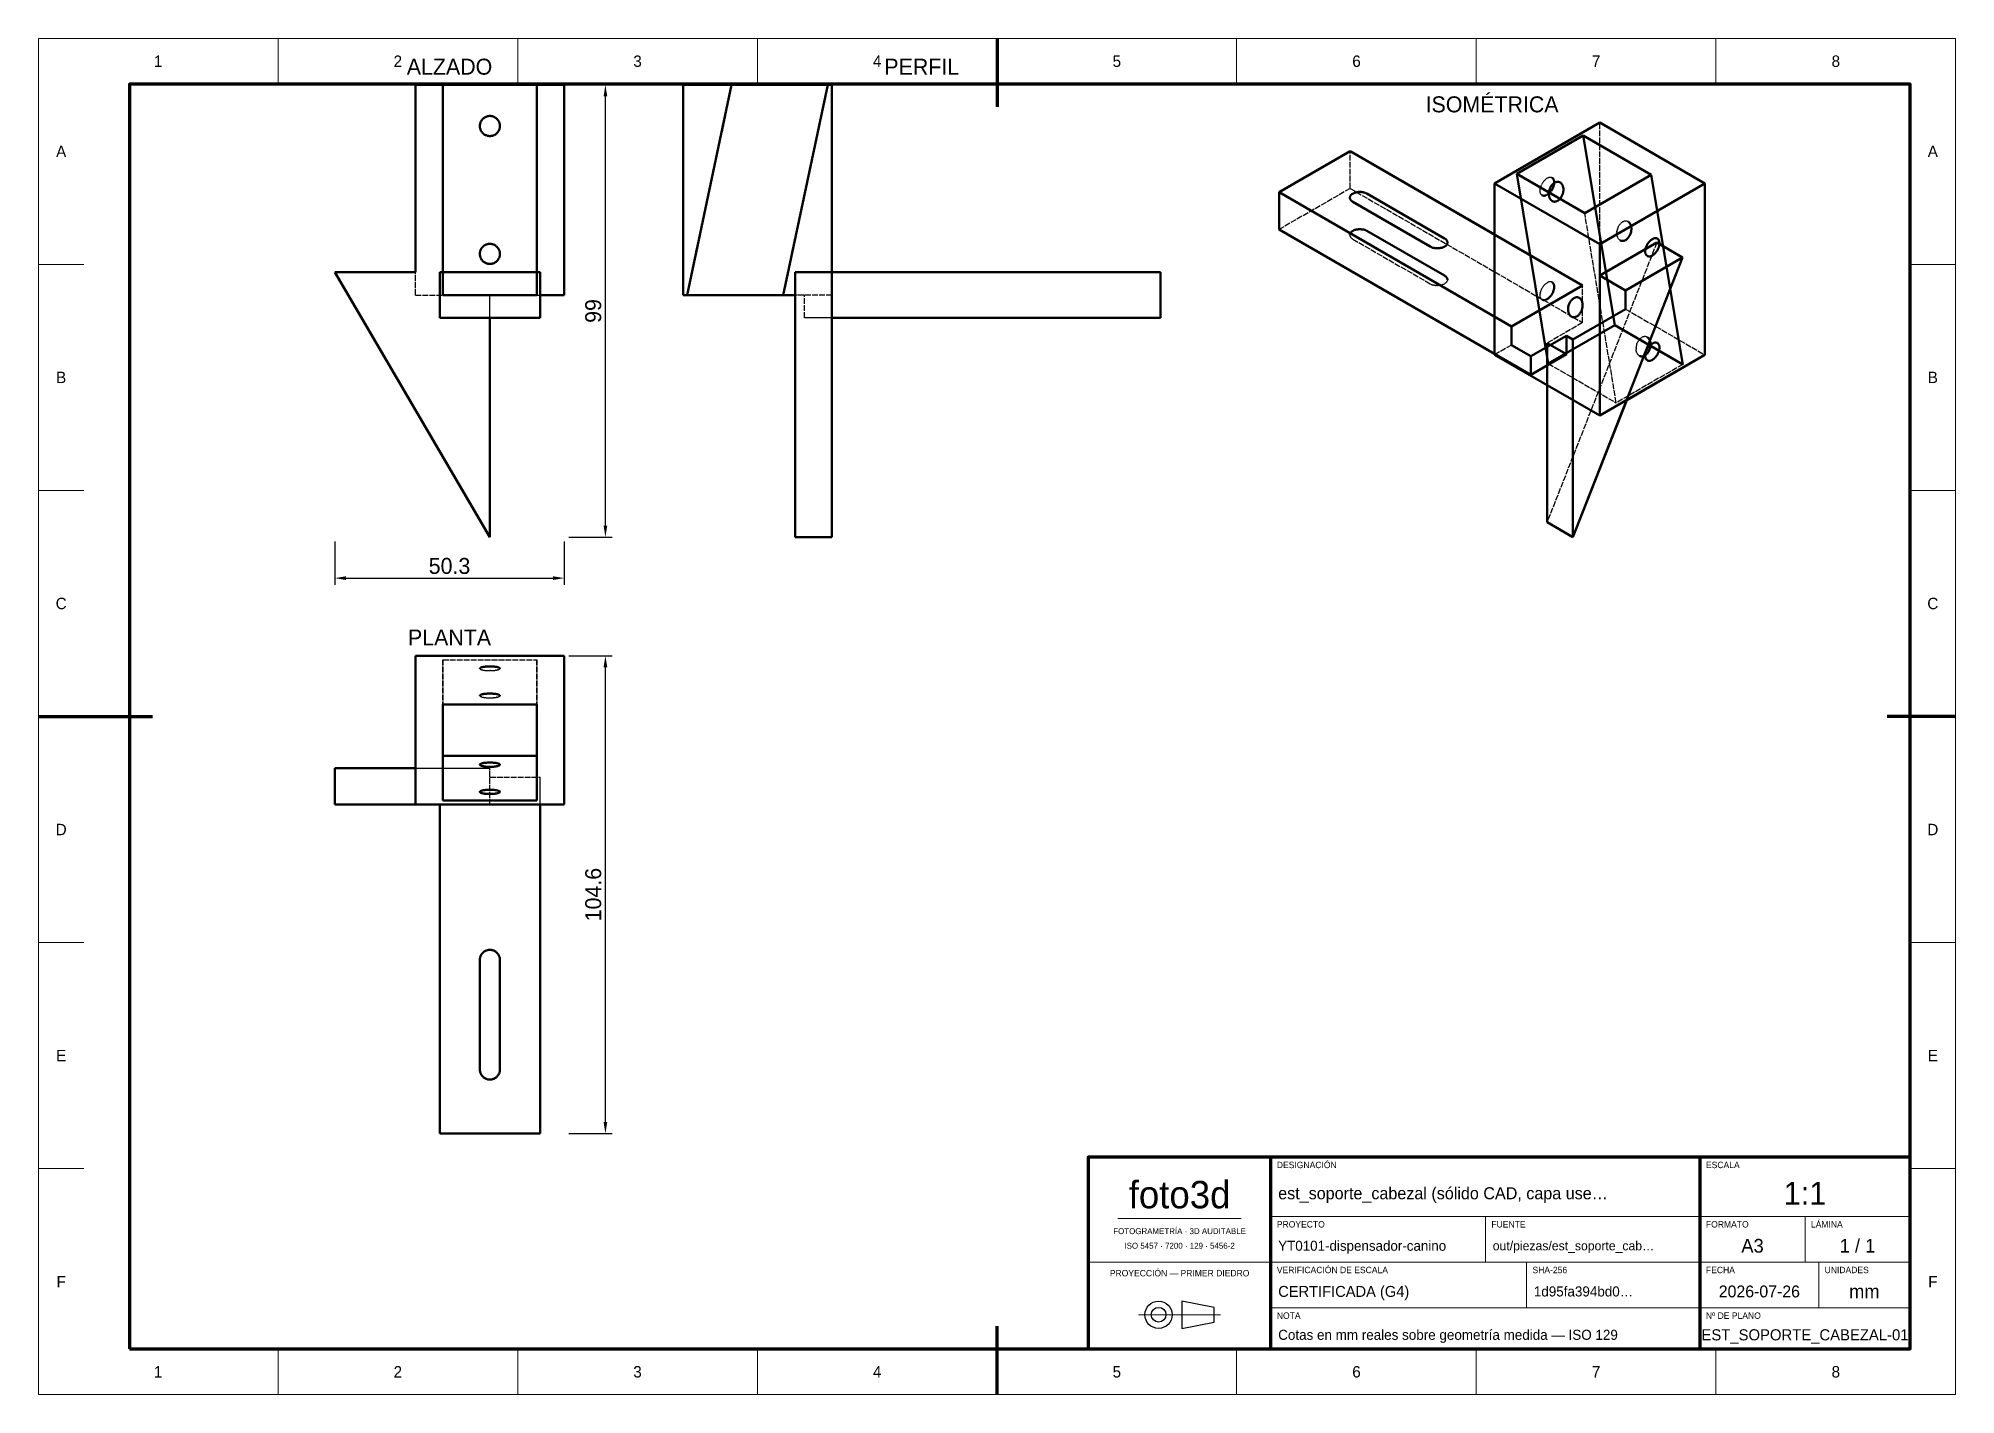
# Model space of a CAD drawing. Header units: millimetres. Extents: x 0 to 420, y 0 to 297.
import ezdxf
from ezdxf.enums import TextEntityAlignment as Align

# ---------------------------------------------------------------- set-up
doc = ezdxf.new("R2010")
doc.units = ezdxf.units.MM
doc.linetypes.add('DASHED', pattern=[1.524, 1.27, -0.254])
for name, color, linetype, lineweight in [('COTAS', 7, 'CONTINUOUS', 25), ('FINA', 7, 'CONTINUOUS', 18), ('NORMA', 7, 'CONTINUOUS', 70), ('OCULTA', 8, 'DASHED', 25), ('TEXTO', 7, 'CONTINUOUS', 25), ('VISIBLE', 7, 'CONTINUOUS', 50)]:
    doc.layers.add(name, color=color, linetype=linetype, lineweight=lineweight)
doc.dimstyles.new('F3D_1000', dxfattribs={"dimtxt": 3.5, "dimasz": 2.5, "dimexe": 1.5, "dimexo": 1, "dimgap": 0.9, "dimtad": 1, "dimdec": 1, "dimdsep": 46, "dimcen": 2.5, "dimazin": 3, "dimtfac": 1, "dimtmove": 0, "dimatfit": 3})

msp = doc.modelspace()

# ---------------------------------------------------------------- texts
at = {"layer": 'TEXTO'}
for s, height, p in [('1', 2.5, (26.25, 292)), ('2', 2.5, (78.75, 292)), ('ALZADO', 3.5, (90.07, 290.8)), ('3', 2.5, (131.25, 292)), ('4', 2.5, (183.75, 292)), ('PERFIL', 3.5, (193.52, 290.8)), ('5', 2.5, (236.25, 292)), ('6', 2.5, (288.75, 292)), ('7', 2.5, (341.25, 292)), ('8', 2.5, (393.75, 292)), ('ISOMÉTRICA', 3.5, (318.45, 282.55)), ('A', 2.5, (5, 272.25)), ('A', 2.5, (415, 272.25)), ('B', 2.5, (5, 222.75)), ('B', 2.5, (415, 222.75)), ('C', 2.5, (5, 173.25)), ('C', 2.5, (415, 173.25)), ('PLANTA', 3.5, (90.07, 165.8)), ('D', 2.5, (5, 123.75)), ('D', 2.5, (415, 123.75)), ('E', 2.5, (5, 74.25)), ('E', 2.5, (415, 74.25)), ('foto3d', 6, (250, 43.8)), ('1:1', 5, (387, 44.1)), ('FOTOGRAMETRÍA · 3D AUDITABLE', 1.3, (250, 35.8)), ('A3', 3, (375.5, 32.6)), ('1 / 1', 3, (398.5, 32.6)), ('ISO 5457 · 7200 · 129 · 5456-2', 1.3, (250, 32.6)), ('F', 2.5, (5, 24.75)), ('PROYECCIÓN — PRIMER DIEDRO', 1.4, (250, 26.6)), ('F', 2.5, (415, 24.75)), ('2026-07-26', 2.6, (377, 22.6)), ('mm', 3, (400, 22.6)), ('EST_SOPORTE_CABEZAL-01', 2.4318, (387, 13.1)), ('1', 2.5, (26.25, 5)), ('2', 2.5, (78.75, 5)), ('3', 2.5, (131.25, 5)), ('4', 2.5, (183.75, 5)), ('5', 2.5, (236.25, 5)), ('6', 2.5, (288.75, 5)), ('7', 2.5, (341.25, 5)), ('8', 2.5, (393.75, 5))]:
    msp.add_text(s, height=height, dxfattribs=at).set_placement(p, align=Align.MIDDLE_CENTER)
for s, p in [('DESIGNACIÓN', (271.3, 49.6)), ('ESCALA', (365.3, 49.6)), ('PROYECTO', (271.3, 36.6)), ('FUENTE', (318.3, 36.6)), ('FORMATO', (365.3, 36.6)), ('LÁMINA', (388.3, 36.6)), ('VERIFICACIÓN DE ESCALA', (271.3, 26.6)), ('SHA-256', (327.3, 26.6)), ('FECHA', (365.3, 26.6)), ('UNIDADES', (391.3, 26.6)), ('NOTA', (271.3, 16.6)), ('Nº DE PLANO', (365.3, 16.6))]:
    msp.add_text(s, height=1.4, dxfattribs=at).set_placement(p)
for s, height, p in [('est_soporte_cabezal (sólido CAD, capa use…', 2.6395, (271.6, 44.1)), ('YT0101-dispensador-canino', 2.19, (271.6, 32.6)), ('out/piezas/est_soporte_cab…', 2, (318.6, 32.6)), ('CERTIFICADA (G4)', 2.4, (271.6, 22.6)), ('1d95fa394bd0…', 2.2, (327.6, 22.6)), ('Cotas en mm reales sobre geometría medida — ISO 129', 2.2, (271.6, 13.1))]:
    msp.add_text(s, height=height, dxfattribs=at).set_placement(p, align=Align.MIDDLE_LEFT)

# ---------------------------------------------------------------- dimensions: what is measured, and where the dimension line sits
at = {"layer": 'COTAS'}
for base, p1, p2 in [((124.22, 187.8), (115.22, 187.8), (115.22, 286.8)), ((124.22, 57.2), (115.22, 57.2), (115.22, 161.8))]:
    msp.add_linear_dim(base=base, p1=p1, p2=p2, angle=90, dimstyle='F3D_1000', dxfattribs=at).render()
msp.add_linear_dim(base=(64.92, 178.8), p1=(64.92, 187.8), p2=(115.22, 187.8), dimstyle='F3D_1000', dxfattribs=at).render()

# ---------------------------------------------------------------- linework, layer by layer
at = {"layer": 'FINA'}
for p, q in [((52.5, 287), (52.5, 297)), ((105, 287), (105, 297)), ((157.5, 287), (157.5, 297)), ((210, 287), (210, 297)), ((262.5, 287), (262.5, 297)), ((315, 287), (315, 297)), ((367.5, 287), (367.5, 297)), ((0, 247.5), (10, 247.5)), ((410, 247.5), (420, 247.5)), ((0, 198), (10, 198)), ((410, 198), (420, 198)), ((0, 148.5), (10, 148.5)), ((410, 148.5), (420, 148.5)), ((0, 99), (10, 99)), ((410, 99), (420, 99)), ((0, 49.5), (10, 49.5)), ((410, 49.5), (420, 49.5)), ((236.5, 38.6), (263.5, 38.6)), ((270, 39), (364, 39)), ((317, 29), (317, 39)), ((364, 39), (410, 39)), ((387, 29), (387, 39)), ((230, 29), (270, 29)), ((270, 29), (364, 29)), ((326, 19), (326, 29)), ((364, 29), (410, 29)), ((390, 19), (390, 29)), ((241.03, 17.5), (258.97, 17.5)), ((270, 19), (364, 19)), ((364, 19), (410, 19)), ((52.5, 0), (52.5, 10)), ((105, 0), (105, 10)), ((157.5, 0), (157.5, 10)), ((210, 0), (210, 10)), ((262.5, 0), (262.5, 10)), ((315, 0), (315, 10)), ((367.5, 0), (367.5, 10))]:
    msp.add_line(p, q, dxfattribs=at)
msp.add_lwpolyline([(0, 0), (420, 0), (420, 297), (0, 297)], close=True, dxfattribs=at)
at = {"layer": 'NORMA'}
for p, q in [((210, 297), (210, 282)), ((0, 148.5), (25, 148.5)), ((420, 148.5), (405, 148.5)), ((270, 10), (270, 52)), ((364, 10), (364, 52)), ((210, 0), (210, 15))]:
    msp.add_line(p, q, dxfattribs=at)
for points in [[(20, 10), (410, 10), (410, 287), (20, 287)], [(230, 10), (410, 10), (410, 52), (230, 52)]]:
    msp.add_lwpolyline(points, close=True, dxfattribs=at)
at = {"layer": 'OCULTA'}
for p, q in [((82.62, 286.8), (82.62, 286.8)), ((82.62, 240.8), (82.62, 286.8)), ((82.62, 286.8), (115.22, 286.8)), ((88.62, 286.8), (88.62, 240.8)), ((88.62, 286.8), (88.62, 286.8)), ((88.62, 286.8), (109.22, 286.8)), ((109.22, 286.8), (109.22, 240.8)), ((109.22, 286.8), (109.22, 286.8)), ((115.22, 286.8), (115.22, 286.8)), ((115.22, 240.8), (115.22, 286.8)), ((141.22, 286.8), (141.22, 286.8)), ((173.82, 286.8), (141.22, 286.8)), ((141.22, 240.8), (141.22, 286.8)), ((142.1, 240.8), (151.87, 286.8)), ((172.94, 286.8), (151.87, 286.8)), ((151.87, 286.8), (151.87, 286.8)), ((172.94, 286.8), (163.16, 240.8)), ((172.94, 286.8), (172.94, 286.8)), ((173.82, 286.8), (173.82, 286.8)), ((173.82, 240.8), (173.82, 286.8)), ((96.72, 277.94), (96.74, 278.09)), ((96.72, 277.94), (96.74, 278.09)), ((96.72, 277.94), (96.72, 277.8)), ((96.72, 277.8), (96.72, 277.94)), ((96.72, 277.66), (96.72, 277.8)), ((96.72, 277.66), (96.72, 277.8)), ((96.74, 277.51), (96.72, 277.66)), ((96.74, 277.51), (96.72, 277.66)), ((96.74, 278.09), (96.76, 278.23)), ((96.74, 278.09), (96.76, 278.23)), ((96.74, 277.51), (96.76, 277.37)), ((96.74, 277.51), (96.76, 277.37)), ((96.76, 278.23), (96.79, 278.37)), ((96.76, 278.23), (96.79, 278.37)), ((96.79, 277.23), (96.76, 277.37)), ((96.79, 277.23), (96.76, 277.37)), ((96.79, 278.37), (96.83, 278.51)), ((96.79, 278.37), (96.83, 278.51)), ((96.83, 277.09), (96.79, 277.23)), ((96.83, 277.09), (96.79, 277.23)), ((96.83, 278.51), (96.88, 278.64)), ((96.83, 278.51), (96.88, 278.64)), ((96.88, 278.64), (96.94, 278.77)), ((96.88, 278.64), (96.94, 278.77)), ((96.94, 278.77), (97.01, 278.9)), ((96.94, 278.77), (97.01, 278.9)), ((97.01, 278.9), (97.09, 279.02)), ((97.01, 278.9), (97.09, 279.02)), ((97.09, 279.02), (97.17, 279.14)), ((97.09, 279.02), (97.17, 279.14)), ((97.17, 279.14), (97.26, 279.25)), ((97.17, 279.14), (97.26, 279.25)), ((97.26, 279.25), (97.36, 279.36)), ((97.26, 279.25), (97.36, 279.36)), ((97.36, 279.36), (97.47, 279.45)), ((97.36, 279.36), (97.47, 279.45)), ((97.47, 279.45), (97.58, 279.55)), ((97.47, 279.45), (97.58, 279.55)), ((97.58, 279.55), (97.69, 279.63)), ((97.58, 279.55), (97.69, 279.63)), ((97.69, 279.63), (97.82, 279.71)), ((97.69, 279.63), (97.82, 279.71)), ((97.82, 279.71), (97.94, 279.77)), ((97.82, 279.71), (97.94, 279.77)), ((98.07, 279.83), (97.94, 279.77)), ((97.94, 279.77), (98.07, 279.83)), ((98.07, 279.83), (98.21, 279.88)), ((98.07, 279.83), (98.21, 279.88)), ((98.21, 279.88), (98.35, 279.93)), ((98.21, 279.88), (98.35, 279.93)), ((98.35, 279.93), (98.49, 279.96)), ((98.35, 279.93), (98.49, 279.96)), ((98.49, 279.96), (98.63, 279.98)), ((98.49, 279.96), (98.63, 279.98)), ((98.63, 279.98), (98.77, 280)), ((98.63, 279.98), (98.77, 280)), ((98.77, 280), (98.92, 280)), ((98.77, 280), (98.92, 280)), ((98.92, 280), (99.06, 280)), ((98.92, 280), (99.06, 280)), ((99.06, 280), (99.2, 279.98)), ((99.06, 280), (99.2, 279.98)), ((99.2, 279.98), (99.35, 279.96)), ((99.2, 279.98), (99.35, 279.96)), ((99.35, 279.96), (99.49, 279.93)), ((99.35, 279.96), (99.49, 279.93)), ((99.49, 279.93), (99.62, 279.88)), ((99.49, 279.93), (99.62, 279.88)), ((99.76, 279.83), (99.62, 279.88)), ((99.76, 279.83), (99.62, 279.88)), ((99.76, 279.83), (99.89, 279.77)), ((99.76, 279.83), (99.89, 279.77)), ((99.89, 279.77), (100.02, 279.71)), ((99.89, 279.77), (100.02, 279.71)), ((100.02, 279.71), (100.14, 279.63)), ((100.02, 279.71), (100.14, 279.63)), ((100.14, 279.63), (100.26, 279.55)), ((100.14, 279.63), (100.26, 279.55)), ((100.26, 279.55), (100.37, 279.45)), ((100.26, 279.55), (100.37, 279.45)), ((100.47, 279.36), (100.37, 279.45)), ((100.47, 279.36), (100.37, 279.45)), ((100.47, 279.36), (100.57, 279.25)), ((100.47, 279.36), (100.57, 279.25)), ((100.57, 279.25), (100.66, 279.14)), ((100.57, 279.25), (100.66, 279.14)), ((100.75, 279.02), (100.66, 279.14)), ((100.75, 279.02), (100.66, 279.14)), ((100.75, 279.02), (100.82, 278.9)), ((100.75, 279.02), (100.82, 278.9)), ((100.82, 278.9), (100.89, 278.77)), ((100.82, 278.9), (100.89, 278.77)), ((100.95, 278.64), (100.89, 278.77)), ((100.95, 278.64), (100.89, 278.77)), ((100.95, 278.64), (101, 278.51)), ((100.95, 278.64), (101, 278.51)), ((101.04, 278.37), (101, 278.51)), ((101.04, 278.37), (101, 278.51)), ((101, 277.09), (101.04, 277.23)), ((101, 277.09), (101.04, 277.23)), ((101.04, 278.37), (101.07, 278.23)), ((101.04, 278.37), (101.07, 278.23)), ((101.04, 277.23), (101.07, 277.37)), ((101.04, 277.23), (101.07, 277.37)), ((101.1, 278.09), (101.07, 278.23)), ((101.1, 278.09), (101.07, 278.23)), ((101.1, 277.51), (101.07, 277.37)), ((101.07, 277.37), (101.1, 277.51)), ((101.11, 277.94), (101.1, 278.09)), ((101.11, 277.94), (101.1, 278.09)), ((101.1, 277.51), (101.11, 277.66)), ((101.1, 277.51), (101.11, 277.66)), ((101.11, 277.94), (101.12, 277.8)), ((101.12, 277.8), (101.11, 277.94)), ((101.11, 277.66), (101.12, 277.8)), ((101.11, 277.66), (101.12, 277.8)), ((141.22, 279.98), (141.22, 280)), ((141.22, 280), (141.22, 280)), ((141.22, 279.96), (141.22, 279.98)), ((141.22, 279.93), (141.22, 279.96)), ((141.22, 279.88), (141.22, 279.93)), ((141.22, 279.83), (141.22, 279.88)), ((141.22, 279.77), (141.22, 279.83)), ((141.22, 279.71), (141.22, 279.77)), ((141.22, 279.63), (141.22, 279.71)), ((141.22, 279.55), (141.22, 279.63)), ((141.22, 279.45), (141.22, 279.55)), ((141.22, 279.36), (141.22, 279.45)), ((141.22, 279.25), (141.22, 279.36)), ((141.22, 279.14), (141.22, 279.25)), ((141.22, 279.02), (141.22, 279.14)), ((141.22, 278.9), (141.22, 279.02)), ((141.22, 278.77), (141.22, 278.9)), ((141.22, 278.64), (141.22, 278.77)), ((141.22, 278.51), (141.22, 278.64)), ((141.22, 278.37), (141.22, 278.51)), ((141.22, 278.23), (141.22, 278.37)), ((141.22, 278.09), (141.22, 278.23)), ((141.22, 277.94), (141.22, 278.09)), ((141.22, 277.8), (141.22, 277.94)), ((141.22, 277.66), (141.22, 277.8)), ((141.22, 277.51), (141.22, 277.66)), ((141.22, 277.51), (141.22, 277.37)), ((141.22, 277.23), (141.22, 277.37)), ((141.22, 277.09), (141.22, 277.23)), ((149.84, 277.23), (149.87, 277.37)), ((149.9, 277.51), (149.93, 277.66)), ((149.93, 277.66), (149.96, 277.8)), ((150.02, 278.09), (149.99, 277.94)), ((150.02, 278.09), (150.05, 278.23)), ((150.08, 278.37), (150.11, 278.51)), ((150.17, 278.77), (150.2, 278.9)), ((150.22, 279.02), (150.25, 279.14)), ((150.27, 279.25), (150.29, 279.36)), ((150.29, 279.36), (150.31, 279.45)), ((150.35, 279.63), (150.37, 279.71)), ((150.37, 279.71), (150.38, 279.77)), ((150.38, 279.77), (150.39, 279.83)), ((150.42, 279.96), (150.43, 279.98)), ((150.43, 280), (150.43, 280)), ((170.9, 277.23), (170.93, 277.37)), ((170.96, 277.51), (170.99, 277.66)), ((170.99, 277.66), (171.02, 277.8)), ((171.05, 277.94), (171.08, 278.09)), ((171.11, 278.23), (171.14, 278.37)), ((171.17, 278.51), (171.2, 278.64)), ((171.23, 278.77), (171.26, 278.9)), ((171.28, 279.02), (171.31, 279.14)), ((171.35, 279.36), (171.37, 279.45)), ((171.39, 279.55), (171.41, 279.63)), ((171.43, 279.71), (171.44, 279.77)), ((171.45, 279.83), (171.44, 279.77)), ((171.47, 279.93), (171.48, 279.96)), ((171.48, 279.96), (171.49, 279.98)), ((171.49, 279.98), (171.49, 280)), ((173.82, 279.98), (173.82, 280)), ((173.82, 280), (173.82, 280)), ((173.82, 279.96), (173.82, 279.98)), ((173.82, 279.93), (173.82, 279.96)), ((173.82, 279.88), (173.82, 279.93)), ((173.82, 279.83), (173.82, 279.88)), ((173.82, 279.77), (173.82, 279.83)), ((173.82, 279.71), (173.82, 279.77)), ((173.82, 279.63), (173.82, 279.71)), ((173.82, 279.55), (173.82, 279.63)), ((173.82, 279.45), (173.82, 279.55)), ((173.82, 279.36), (173.82, 279.45)), ((173.82, 279.25), (173.82, 279.36)), ((173.82, 279.14), (173.82, 279.25)), ((173.82, 279.02), (173.82, 279.14)), ((173.82, 278.9), (173.82, 279.02)), ((173.82, 278.77), (173.82, 278.9)), ((173.82, 278.64), (173.82, 278.77)), ((173.82, 278.51), (173.82, 278.64)), ((173.82, 278.37), (173.82, 278.51)), ((173.82, 278.23), (173.82, 278.37)), ((173.82, 278.09), (173.82, 278.23)), ((173.82, 277.94), (173.82, 278.09)), ((173.82, 277.8), (173.82, 277.94)), ((173.82, 277.66), (173.82, 277.8)), ((173.82, 277.51), (173.82, 277.66)), ((173.82, 277.51), (173.82, 277.37)), ((173.82, 277.23), (173.82, 277.37)), ((173.82, 277.09), (173.82, 277.23)), ((342.03, 245.08), (342.03, 278.55)), ((96.83, 277.09), (96.88, 276.96)), ((96.83, 277.09), (96.88, 276.96)), ((96.88, 276.96), (96.94, 276.83)), ((96.94, 276.83), (96.88, 276.96)), ((97.01, 276.7), (96.94, 276.83)), ((97.01, 276.7), (96.94, 276.83)), ((97.01, 276.7), (97.09, 276.58)), ((97.01, 276.7), (97.09, 276.58)), ((97.09, 276.58), (97.17, 276.46)), ((97.09, 276.58), (97.17, 276.46)), ((97.26, 276.35), (97.17, 276.46)), ((97.26, 276.35), (97.17, 276.46)), ((97.26, 276.35), (97.36, 276.24)), ((97.26, 276.35), (97.36, 276.24)), ((97.36, 276.24), (97.47, 276.15)), ((97.36, 276.24), (97.47, 276.15)), ((97.47, 276.15), (97.58, 276.05)), ((97.47, 276.15), (97.58, 276.05)), ((97.58, 276.05), (97.69, 275.97)), ((97.69, 275.97), (97.58, 276.05)), ((97.69, 275.97), (97.82, 275.89)), ((97.69, 275.97), (97.82, 275.89)), ((97.82, 275.89), (97.94, 275.83)), ((97.82, 275.89), (97.94, 275.83)), ((97.94, 275.83), (98.07, 275.77)), ((97.94, 275.83), (98.07, 275.77)), ((98.07, 275.77), (98.21, 275.72)), ((98.07, 275.77), (98.21, 275.72)), ((98.21, 275.72), (98.35, 275.67)), ((98.21, 275.72), (98.35, 275.67)), ((98.35, 275.67), (98.49, 275.64)), ((98.35, 275.67), (98.49, 275.64)), ((98.49, 275.64), (98.63, 275.62)), ((98.49, 275.64), (98.63, 275.62)), ((98.63, 275.62), (98.77, 275.6)), ((98.63, 275.62), (98.77, 275.6)), ((98.77, 275.6), (98.92, 275.6)), ((98.77, 275.6), (98.92, 275.6)), ((98.92, 275.6), (99.06, 275.6)), ((98.92, 275.6), (99.06, 275.6)), ((99.06, 275.6), (99.2, 275.62)), ((99.06, 275.6), (99.2, 275.62)), ((99.2, 275.62), (99.35, 275.64)), ((99.2, 275.62), (99.35, 275.64)), ((99.35, 275.64), (99.49, 275.67)), ((99.35, 275.64), (99.49, 275.67)), ((99.49, 275.67), (99.62, 275.72)), ((99.49, 275.67), (99.62, 275.72)), ((99.62, 275.72), (99.76, 275.77)), ((99.62, 275.72), (99.76, 275.77)), ((99.76, 275.77), (99.89, 275.83)), ((99.76, 275.77), (99.89, 275.83)), ((99.89, 275.83), (100.02, 275.89)), ((99.89, 275.83), (100.02, 275.89)), ((100.02, 275.89), (100.14, 275.97)), ((100.02, 275.89), (100.14, 275.97)), ((100.26, 276.05), (100.14, 275.97)), ((100.14, 275.97), (100.26, 276.05)), ((100.26, 276.05), (100.37, 276.15)), ((100.26, 276.05), (100.37, 276.15)), ((100.37, 276.15), (100.47, 276.24)), ((100.37, 276.15), (100.47, 276.24)), ((100.47, 276.24), (100.57, 276.35)), ((100.47, 276.24), (100.57, 276.35)), ((100.57, 276.35), (100.66, 276.46)), ((100.57, 276.35), (100.66, 276.46)), ((100.66, 276.46), (100.75, 276.58)), ((100.66, 276.46), (100.75, 276.58)), ((100.75, 276.58), (100.82, 276.7)), ((100.75, 276.58), (100.82, 276.7)), ((100.82, 276.7), (100.89, 276.83)), ((100.82, 276.7), (100.89, 276.83)), ((100.95, 276.96), (100.89, 276.83)), ((100.89, 276.83), (100.95, 276.96)), ((100.95, 276.96), (101, 277.09)), ((100.95, 276.96), (101, 277.09)), ((141.22, 277.09), (141.22, 276.96)), ((141.22, 276.83), (141.22, 276.96)), ((141.22, 276.7), (141.22, 276.83)), ((141.22, 276.7), (141.22, 276.58)), ((141.22, 276.58), (141.22, 276.46)), ((141.22, 276.35), (141.22, 276.46)), ((141.22, 276.35), (141.22, 276.24)), ((141.22, 276.24), (141.22, 276.15)), ((141.22, 276.15), (141.22, 276.05)), ((141.22, 275.97), (141.22, 276.05)), ((141.22, 275.97), (141.22, 275.89)), ((141.22, 275.89), (141.22, 275.83)), ((141.22, 275.83), (141.22, 275.77)), ((141.22, 275.77), (141.22, 275.72)), ((141.22, 275.72), (141.22, 275.67)), ((141.22, 275.67), (141.22, 275.64)), ((141.22, 275.64), (141.22, 275.62)), ((141.22, 275.62), (141.22, 275.6)), ((141.22, 275.6), (141.22, 275.6)), ((149.5, 275.6), (149.49, 275.6)), ((149.5, 275.64), (149.5, 275.62)), ((149.5, 275.62), (149.5, 275.6)), ((149.52, 275.72), (149.51, 275.67)), ((149.53, 275.77), (149.52, 275.72)), ((149.54, 275.83), (149.53, 275.77)), ((149.57, 275.97), (149.59, 276.05)), ((149.73, 276.7), (149.7, 276.58)), ((149.76, 276.83), (149.78, 276.96)), ((170.57, 275.67), (170.56, 275.64)), ((170.58, 275.72), (170.57, 275.67)), ((170.6, 275.83), (170.59, 275.77)), ((170.63, 275.97), (170.62, 275.89)), ((170.69, 276.24), (170.67, 276.15)), ((170.71, 276.35), (170.69, 276.24)), ((170.71, 276.35), (170.74, 276.46)), ((170.79, 276.7), (170.76, 276.58)), ((170.84, 276.96), (170.82, 276.83)), ((173.82, 277.09), (173.82, 276.96)), ((173.82, 276.83), (173.82, 276.96)), ((173.82, 276.7), (173.82, 276.83)), ((173.82, 276.7), (173.82, 276.58)), ((173.82, 276.58), (173.82, 276.46)), ((173.82, 276.35), (173.82, 276.46)), ((173.82, 276.35), (173.82, 276.24)), ((173.82, 276.24), (173.82, 276.15)), ((173.82, 276.15), (173.82, 276.05)), ((173.82, 275.97), (173.82, 276.05)), ((173.82, 275.97), (173.82, 275.89)), ((173.82, 275.89), (173.82, 275.83)), ((173.82, 275.83), (173.82, 275.77)), ((173.82, 275.77), (173.82, 275.72)), ((173.82, 275.72), (173.82, 275.67)), ((173.82, 275.67), (173.82, 275.64)), ((173.82, 275.64), (173.82, 275.62)), ((173.82, 275.62), (173.82, 275.6)), ((173.82, 275.6), (173.82, 275.6)), ((287.37, 264.14), (287.37, 272.31)), ((329.16, 264.67), (329.11, 264.54)), ((329.21, 264.8), (329.16, 264.67)), ((329.21, 264.8), (329.27, 264.93)), ((329.34, 265.06), (329.27, 264.93)), ((329.41, 265.19), (329.34, 265.06)), ((329.41, 265.19), (329.48, 265.31)), ((329.56, 265.43), (329.48, 265.31)), ((329.64, 265.55), (329.56, 265.43)), ((329.73, 265.66), (329.64, 265.55)), ((329.82, 265.76), (329.73, 265.66)), ((329.91, 265.87), (329.82, 265.76)), ((329.91, 265.87), (330.01, 265.96)), ((330.1, 266.05), (330.01, 265.96)), ((330.2, 266.14), (330.1, 266.05)), ((330.3, 266.21), (330.2, 266.14)), ((330.4, 266.28), (330.3, 266.21)), ((330.51, 266.35), (330.4, 266.28)), ((330.61, 266.4), (330.51, 266.35)), ((330.71, 266.45), (330.61, 266.4)), ((330.81, 266.49), (330.71, 266.45)), ((330.91, 266.52), (330.81, 266.49)), ((331.01, 266.54), (330.91, 266.52)), ((331.1, 266.55), (331.01, 266.54)), ((331.19, 266.56), (331.1, 266.55)), ((331.28, 266.56), (331.19, 266.56)), ((331.37, 266.54), (331.28, 266.56)), ((331.45, 266.52), (331.37, 266.54)), ((331.53, 266.49), (331.45, 266.52)), ((331.61, 266.46), (331.53, 266.49)), ((287.37, 264.14), (271.82, 255.16)), ((287.37, 264.14), (338.28, 234.75)), ((328.95, 263.77), (328.96, 263.89)), ((328.95, 263.65), (328.95, 263.77)), ((328.95, 263.54), (328.95, 263.65)), ((328.96, 263.43), (328.95, 263.54)), ((328.96, 263.89), (328.98, 264.02)), ((328.98, 263.32), (328.96, 263.43)), ((329, 264.15), (328.98, 264.02)), ((329, 263.22), (328.98, 263.32)), ((329, 264.15), (329.03, 264.28)), ((329.03, 263.12), (329, 263.22)), ((329.07, 264.41), (329.03, 264.28)), ((329.07, 263.03), (329.03, 263.12)), ((329.07, 264.41), (329.11, 264.54)), ((329.11, 262.95), (329.07, 263.03)), ((329.16, 262.87), (329.11, 262.95)), ((329.21, 262.81), (329.16, 262.87)), ((329.27, 262.74), (329.21, 262.81)), ((329.34, 262.69), (329.27, 262.74)), ((329.41, 262.65), (329.34, 262.69)), ((345.65, 217.19), (338.74, 258.74)), ((346.47, 256.3), (346.39, 256.2)), ((346.47, 256.3), (346.56, 256.41)), ((346.65, 256.5), (346.56, 256.41)), ((346.75, 256.59), (346.65, 256.5)), ((346.84, 256.67), (346.75, 256.59)), ((346.94, 256.74), (346.84, 256.67)), ((347.04, 256.8), (346.94, 256.74)), ((347.15, 256.85), (347.04, 256.8)), ((347.25, 256.9), (347.15, 256.85)), ((347.35, 256.94), (347.25, 256.9)), ((347.46, 256.96), (347.35, 256.94)), ((347.56, 256.98), (347.46, 256.96)), ((347.66, 256.99), (347.56, 256.98)), ((347.77, 256.99), (347.66, 256.99)), ((347.87, 256.98), (347.77, 256.99)), ((347.96, 256.96), (347.87, 256.98)), ((348.06, 256.94), (347.96, 256.96)), ((348.15, 256.9), (348.06, 256.94)), ((348.24, 256.85), (348.15, 256.9)), ((98.77, 252), (98.92, 252)), ((98.77, 252), (98.92, 252)), ((99.06, 252), (98.92, 252)), ((99.06, 252), (98.92, 252)), ((141.22, 252), (141.22, 252)), ((165.54, 252), (165.54, 252)), ((173.82, 252), (173.82, 252)), ((287.29, 253.94), (287.3, 253.85)), ((287.3, 253.85), (287.31, 253.77)), ((287.31, 253.77), (287.34, 253.69)), ((287.34, 253.69), (287.37, 253.61)), ((287.37, 253.61), (287.41, 253.53)), ((287.41, 253.53), (287.46, 253.45)), ((287.46, 253.45), (287.52, 253.37)), ((287.52, 253.37), (287.59, 253.3)), ((287.59, 253.3), (287.66, 253.23)), ((287.66, 253.23), (287.75, 253.16)), ((287.75, 253.16), (287.84, 253.1)), ((287.84, 253.1), (287.94, 253.04)), ((287.94, 253.04), (304.91, 243.24)), ((354.55, 252.3), (330.51, 191.07)), ((345.79, 254.46), (345.78, 254.32)), ((345.79, 254.18), (345.78, 254.32)), ((345.81, 254.74), (345.79, 254.6)), ((345.79, 254.46), (345.79, 254.6)), ((345.79, 254.18), (345.8, 254.05)), ((345.82, 253.91), (345.8, 254.05)), ((345.81, 254.74), (345.83, 254.89)), ((345.84, 253.79), (345.82, 253.91)), ((345.86, 255.03), (345.83, 254.89)), ((345.87, 253.66), (345.84, 253.79)), ((345.9, 255.17), (345.86, 255.03)), ((345.87, 253.66), (345.91, 253.54)), ((345.9, 255.17), (345.94, 255.31)), ((345.96, 253.43), (345.91, 253.54)), ((345.99, 255.45), (345.94, 255.31)), ((346.01, 253.32), (345.96, 253.43)), ((346.04, 255.58), (345.99, 255.45)), ((346.01, 253.32), (346.06, 253.22)), ((346.04, 255.58), (346.1, 255.71)), ((346.12, 253.13), (346.06, 253.22)), ((346.16, 255.84), (346.1, 255.71)), ((346.19, 253.04), (346.12, 253.13)), ((346.23, 255.97), (346.16, 255.84)), ((346.26, 252.96), (346.19, 253.04)), ((346.31, 256.08), (346.23, 255.97)), ((346.34, 252.89), (346.26, 252.96)), ((346.39, 256.2), (346.31, 256.08)), ((346.42, 252.83), (346.34, 252.89)), ((346.51, 252.77), (346.42, 252.83)), ((96.72, 249.94), (96.74, 250.09)), ((96.72, 249.94), (96.74, 250.09)), ((96.72, 249.8), (96.72, 249.94)), ((96.72, 249.8), (96.72, 249.94)), ((96.72, 249.66), (96.72, 249.8)), ((96.72, 249.66), (96.72, 249.8)), ((96.72, 249.66), (96.74, 249.51)), ((96.74, 249.51), (96.72, 249.66)), ((96.74, 250.09), (96.76, 250.23)), ((96.74, 250.09), (96.76, 250.23)), ((96.74, 249.51), (96.76, 249.37)), ((96.74, 249.51), (96.76, 249.37)), ((96.76, 250.23), (96.79, 250.37)), ((96.76, 250.23), (96.79, 250.37)), ((96.79, 249.23), (96.76, 249.37)), ((96.79, 249.23), (96.76, 249.37)), ((96.79, 250.37), (96.83, 250.51)), ((96.79, 250.37), (96.83, 250.51)), ((96.83, 249.09), (96.79, 249.23)), ((96.83, 249.09), (96.79, 249.23)), ((96.83, 250.51), (96.88, 250.64)), ((96.83, 250.51), (96.88, 250.64)), ((96.83, 249.09), (96.88, 248.96)), ((96.83, 249.09), (96.88, 248.96)), ((96.88, 250.64), (96.94, 250.77)), ((96.88, 250.64), (96.94, 250.77)), ((96.94, 248.83), (96.88, 248.96)), ((96.94, 248.83), (96.88, 248.96)), ((96.94, 250.77), (97.01, 250.9)), ((96.94, 250.77), (97.01, 250.9)), ((96.94, 248.83), (97.01, 248.7)), ((96.94, 248.83), (97.01, 248.7)), ((97.09, 251.02), (97.01, 250.9)), ((97.01, 250.9), (97.09, 251.02)), ((97.01, 248.7), (97.09, 248.58)), ((97.01, 248.7), (97.09, 248.58)), ((97.09, 251.02), (97.17, 251.14)), ((97.09, 251.02), (97.17, 251.14)), ((97.09, 248.58), (97.17, 248.46)), ((97.09, 248.58), (97.17, 248.46)), ((97.17, 251.14), (97.26, 251.25)), ((97.17, 251.14), (97.26, 251.25)), ((97.17, 248.46), (97.26, 248.35)), ((97.17, 248.46), (97.26, 248.35)), ((97.26, 251.25), (97.36, 251.36)), ((97.26, 251.25), (97.36, 251.36)), ((97.26, 248.35), (97.36, 248.24)), ((97.26, 248.35), (97.36, 248.24)), ((97.36, 251.36), (97.47, 251.45)), ((97.36, 251.36), (97.47, 251.45)), ((97.36, 248.24), (97.47, 248.15)), ((97.36, 248.24), (97.47, 248.15)), ((97.47, 251.45), (97.58, 251.55)), ((97.47, 251.45), (97.58, 251.55)), ((97.58, 248.05), (97.47, 248.15)), ((97.58, 248.05), (97.47, 248.15)), ((97.58, 251.55), (97.69, 251.63)), ((97.58, 251.55), (97.69, 251.63)), ((97.58, 248.05), (97.69, 247.97)), ((97.58, 248.05), (97.69, 247.97)), ((97.69, 251.63), (97.82, 251.71)), ((97.69, 251.63), (97.82, 251.71)), ((97.69, 247.97), (97.82, 247.89)), ((97.69, 247.97), (97.82, 247.89)), ((97.82, 251.71), (97.94, 251.77)), ((97.82, 251.71), (97.94, 251.77)), ((97.82, 247.89), (97.94, 247.83)), ((97.82, 247.89), (97.94, 247.83)), ((97.94, 251.77), (98.07, 251.83)), ((97.94, 251.77), (98.07, 251.83)), ((97.94, 247.83), (98.07, 247.77)), ((97.94, 247.83), (98.07, 247.77)), ((98.07, 251.83), (98.21, 251.88)), ((98.07, 251.83), (98.21, 251.88)), ((98.21, 251.88), (98.35, 251.93)), ((98.21, 251.88), (98.35, 251.93)), ((98.35, 251.93), (98.49, 251.96)), ((98.35, 251.93), (98.49, 251.96)), ((98.49, 251.96), (98.63, 251.98)), ((98.49, 251.96), (98.63, 251.98)), ((98.63, 251.98), (98.77, 252)), ((98.63, 251.98), (98.77, 252)), ((99.06, 252), (99.2, 251.98)), ((99.06, 252), (99.2, 251.98)), ((99.2, 251.98), (99.35, 251.96)), ((99.2, 251.98), (99.35, 251.96)), ((99.35, 251.96), (99.49, 251.93)), ((99.35, 251.96), (99.49, 251.93)), ((99.49, 251.93), (99.62, 251.88)), ((99.49, 251.93), (99.62, 251.88)), ((99.62, 251.88), (99.76, 251.83)), ((99.62, 251.88), (99.76, 251.83)), ((99.76, 251.83), (99.89, 251.77)), ((99.76, 251.83), (99.89, 251.77)), ((99.76, 247.77), (99.89, 247.83)), ((99.76, 247.77), (99.89, 247.83)), ((99.89, 251.77), (100.02, 251.71)), ((99.89, 251.77), (100.02, 251.71)), ((99.89, 247.83), (100.02, 247.89)), ((99.89, 247.83), (100.02, 247.89)), ((100.02, 251.71), (100.14, 251.63)), ((100.02, 251.71), (100.14, 251.63)), ((100.02, 247.89), (100.14, 247.97)), ((100.02, 247.89), (100.14, 247.97)), ((100.26, 251.55), (100.14, 251.63)), ((100.26, 251.55), (100.14, 251.63)), ((100.14, 247.97), (100.26, 248.05)), ((100.14, 247.97), (100.26, 248.05)), ((100.26, 251.55), (100.37, 251.45)), ((100.26, 251.55), (100.37, 251.45)), ((100.26, 248.05), (100.37, 248.15)), ((100.26, 248.05), (100.37, 248.15)), ((100.37, 251.45), (100.47, 251.36)), ((100.37, 251.45), (100.47, 251.36)), ((100.37, 248.15), (100.47, 248.24)), ((100.37, 248.15), (100.47, 248.24)), ((100.47, 251.36), (100.57, 251.25)), ((100.47, 251.36), (100.57, 251.25)), ((100.47, 248.24), (100.57, 248.35)), ((100.47, 248.24), (100.57, 248.35)), ((100.66, 251.14), (100.57, 251.25)), ((100.66, 251.14), (100.57, 251.25)), ((100.57, 248.35), (100.66, 248.46)), ((100.57, 248.35), (100.66, 248.46)), ((100.66, 251.14), (100.75, 251.02)), ((100.66, 251.14), (100.75, 251.02)), ((100.66, 248.46), (100.75, 248.58)), ((100.66, 248.46), (100.75, 248.58)), ((100.75, 251.02), (100.82, 250.9)), ((100.75, 251.02), (100.82, 250.9)), ((100.75, 248.58), (100.82, 248.7)), ((100.75, 248.58), (100.82, 248.7)), ((100.82, 250.9), (100.89, 250.77)), ((100.82, 250.9), (100.89, 250.77)), ((100.82, 248.7), (100.89, 248.83)), ((100.82, 248.7), (100.89, 248.83)), ((100.89, 250.77), (100.95, 250.64)), ((100.89, 250.77), (100.95, 250.64)), ((100.89, 248.83), (100.95, 248.96)), ((100.89, 248.83), (100.95, 248.96)), ((100.95, 250.64), (101, 250.51)), ((100.95, 250.64), (101, 250.51)), ((101, 249.09), (100.95, 248.96)), ((100.95, 248.96), (101, 249.09)), ((101.04, 250.37), (101, 250.51)), ((101.04, 250.37), (101, 250.51)), ((101, 249.09), (101.04, 249.23)), ((101, 249.09), (101.04, 249.23)), ((101.04, 250.37), (101.07, 250.23)), ((101.04, 250.37), (101.07, 250.23)), ((101.04, 249.23), (101.07, 249.37)), ((101.04, 249.23), (101.07, 249.37)), ((101.1, 250.09), (101.07, 250.23)), ((101.1, 250.09), (101.07, 250.23)), ((101.07, 249.37), (101.1, 249.51)), ((101.07, 249.37), (101.1, 249.51)), ((101.11, 249.94), (101.1, 250.09)), ((101.11, 249.94), (101.1, 250.09)), ((101.11, 249.66), (101.1, 249.51)), ((101.1, 249.51), (101.11, 249.66)), ((101.12, 249.8), (101.11, 249.94)), ((101.12, 249.8), (101.11, 249.94)), ((101.11, 249.66), (101.12, 249.8)), ((101.11, 249.66), (101.12, 249.8)), ((141.22, 251.98), (141.22, 252)), ((141.22, 251.96), (141.22, 251.98)), ((141.22, 251.93), (141.22, 251.96)), ((141.22, 251.88), (141.22, 251.93)), ((141.22, 251.83), (141.22, 251.88)), ((141.22, 251.77), (141.22, 251.83)), ((141.22, 251.71), (141.22, 251.77)), ((141.22, 251.63), (141.22, 251.71)), ((141.22, 251.55), (141.22, 251.63)), ((141.22, 251.45), (141.22, 251.55)), ((141.22, 251.36), (141.22, 251.45)), ((141.22, 251.25), (141.22, 251.36)), ((141.22, 251.14), (141.22, 251.25)), ((141.22, 251.02), (141.22, 251.14)), ((141.22, 250.9), (141.22, 251.02)), ((141.22, 250.77), (141.22, 250.9)), ((141.22, 250.64), (141.22, 250.77)), ((141.22, 250.51), (141.22, 250.64)), ((141.22, 250.37), (141.22, 250.51)), ((141.22, 250.23), (141.22, 250.37)), ((141.22, 250.09), (141.22, 250.23)), ((141.22, 249.94), (141.22, 250.09)), ((141.22, 249.8), (141.22, 249.94)), ((141.22, 249.66), (141.22, 249.8)), ((141.22, 249.51), (141.22, 249.66)), ((141.22, 249.51), (141.22, 249.37)), ((141.22, 249.23), (141.22, 249.37)), ((141.22, 249.09), (141.22, 249.23)), ((141.22, 249.09), (141.22, 248.96)), ((141.22, 248.83), (141.22, 248.96)), ((141.22, 248.83), (141.22, 248.7)), ((141.22, 248.7), (141.22, 248.58)), ((141.22, 248.58), (141.22, 248.46)), ((141.22, 248.46), (141.22, 248.35)), ((141.22, 248.35), (141.22, 248.24)), ((141.22, 248.24), (141.22, 248.15)), ((141.22, 248.05), (141.22, 248.15)), ((141.22, 248.05), (141.22, 247.97)), ((141.22, 247.97), (141.22, 247.89)), ((141.22, 247.89), (141.22, 247.83)), ((141.22, 247.83), (141.22, 247.77)), ((143.59, 247.83), (143.58, 247.77)), ((143.61, 247.89), (143.59, 247.83)), ((143.64, 248.05), (143.62, 247.97)), ((143.68, 248.24), (143.66, 248.15)), ((143.75, 248.58), (143.73, 248.46)), ((143.8, 248.83), (143.78, 248.7)), ((143.86, 249.09), (143.83, 248.96)), ((143.89, 249.23), (143.92, 249.37)), ((143.98, 249.66), (143.95, 249.51)), ((144.01, 249.8), (144.04, 249.94)), ((144.04, 249.94), (144.07, 250.09)), ((144.1, 250.23), (144.13, 250.37)), ((144.19, 250.64), (144.22, 250.77)), ((144.24, 250.9), (144.27, 251.02)), ((144.3, 251.14), (144.32, 251.25)), ((144.32, 251.25), (144.34, 251.36)), ((144.34, 251.36), (144.36, 251.45)), ((144.4, 251.63), (144.42, 251.71)), ((144.43, 251.77), (144.44, 251.83)), ((144.45, 251.88), (144.46, 251.93)), ((144.46, 251.93), (144.47, 251.96)), ((164.65, 247.83), (164.64, 247.77)), ((164.67, 247.89), (164.65, 247.83)), ((164.68, 247.97), (164.67, 247.89)), ((164.74, 248.24), (164.72, 248.15)), ((164.76, 248.35), (164.74, 248.24)), ((164.81, 248.58), (164.79, 248.46)), ((164.86, 248.83), (164.84, 248.7)), ((164.92, 249.09), (164.95, 249.23)), ((165.01, 249.51), (164.98, 249.37)), ((165.04, 249.66), (165.01, 249.51)), ((165.07, 249.8), (165.1, 249.94)), ((165.1, 249.94), (165.13, 250.09)), ((165.16, 250.23), (165.19, 250.37)), ((165.25, 250.64), (165.28, 250.77)), ((165.33, 251.02), (165.3, 250.9)), ((165.44, 251.55), (165.46, 251.63)), ((165.49, 251.77), (165.5, 251.83)), ((165.5, 251.83), (165.51, 251.88)), ((165.51, 251.88), (165.52, 251.93)), ((165.53, 251.98), (165.54, 252)), ((165.53, 251.96), (165.53, 251.98)), ((173.82, 251.98), (173.82, 252)), ((173.82, 251.96), (173.82, 251.98)), ((173.82, 251.93), (173.82, 251.96)), ((173.82, 251.88), (173.82, 251.93)), ((173.82, 251.83), (173.82, 251.88)), ((173.82, 251.77), (173.82, 251.83)), ((173.82, 251.71), (173.82, 251.77)), ((173.82, 251.63), (173.82, 251.71)), ((173.82, 251.55), (173.82, 251.63)), ((173.82, 251.45), (173.82, 251.55)), ((173.82, 251.36), (173.82, 251.45)), ((173.82, 251.25), (173.82, 251.36)), ((173.82, 251.14), (173.82, 251.25)), ((173.82, 251.02), (173.82, 251.14)), ((173.82, 250.9), (173.82, 251.02)), ((173.82, 250.77), (173.82, 250.9)), ((173.82, 250.64), (173.82, 250.77)), ((173.82, 250.51), (173.82, 250.64)), ((173.82, 250.37), (173.82, 250.51)), ((173.82, 250.23), (173.82, 250.37)), ((173.82, 250.09), (173.82, 250.23)), ((173.82, 249.94), (173.82, 250.09)), ((173.82, 249.8), (173.82, 249.94)), ((173.82, 249.66), (173.82, 249.8)), ((173.82, 249.51), (173.82, 249.66)), ((173.82, 249.51), (173.82, 249.37)), ((173.82, 249.23), (173.82, 249.37)), ((173.82, 249.09), (173.82, 249.23)), ((173.82, 249.09), (173.82, 248.96)), ((173.82, 248.83), (173.82, 248.96)), ((173.82, 248.83), (173.82, 248.7)), ((173.82, 248.7), (173.82, 248.58)), ((173.82, 248.58), (173.82, 248.46)), ((173.82, 248.46), (173.82, 248.35)), ((173.82, 248.35), (173.82, 248.24)), ((173.82, 248.24), (173.82, 248.15)), ((173.82, 248.05), (173.82, 248.15)), ((173.82, 248.05), (173.82, 247.97)), ((173.82, 247.97), (173.82, 247.89)), ((173.82, 247.89), (173.82, 247.83)), ((173.82, 247.83), (173.82, 247.77)), ((64.92, 245.8), (64.92, 245.8)), ((64.92, 245.8), (82.62, 245.8)), ((64.92, 245.8), (98.92, 187.8)), ((82.62, 245.8), (82.62, 245.8)), ((82.62, 240.8), (82.62, 245.8)), ((87.92, 245.8), (87.92, 245.8)), ((96.74, 245.8), (96.72, 245.8)), ((96.72, 245.8), (96.72, 245.8)), ((96.72, 245.8), (96.72, 245.8)), ((96.74, 245.8), (96.76, 245.8)), ((96.79, 245.8), (96.76, 245.8)), ((96.79, 245.8), (96.83, 245.8)), ((96.83, 245.8), (96.88, 245.8)), ((96.94, 245.8), (96.88, 245.8)), ((96.94, 245.8), (97.01, 245.8)), ((97.01, 245.8), (97.09, 245.8)), ((97.09, 245.8), (97.17, 245.8)), ((97.17, 245.8), (97.26, 245.8)), ((97.26, 245.8), (97.36, 245.8)), ((97.36, 245.8), (97.47, 245.8)), ((97.47, 245.8), (97.58, 245.8)), ((97.58, 245.8), (97.69, 245.8)), ((97.69, 245.8), (97.82, 245.8)), ((97.82, 245.8), (97.94, 245.8)), ((97.94, 245.8), (98.07, 245.8)), ((98.07, 247.77), (98.21, 247.72)), ((98.07, 247.77), (98.21, 247.72)), ((98.07, 245.8), (98.21, 245.8)), ((98.21, 247.72), (98.35, 247.67)), ((98.21, 247.72), (98.35, 247.67)), ((98.21, 245.8), (98.35, 245.8)), ((98.35, 247.67), (98.49, 247.64)), ((98.35, 247.67), (98.49, 247.64)), ((98.49, 245.8), (98.35, 245.8)), ((98.49, 247.64), (98.63, 247.62)), ((98.49, 247.64), (98.63, 247.62)), ((98.49, 245.8), (98.63, 245.8)), ((98.63, 247.62), (98.77, 247.6)), ((98.63, 247.62), (98.77, 247.6)), ((98.63, 245.8), (98.77, 245.8)), ((98.77, 247.6), (98.92, 247.6)), ((98.77, 247.6), (98.92, 247.6)), ((98.77, 245.8), (98.92, 245.8)), ((98.92, 247.6), (99.06, 247.6)), ((98.92, 247.6), (99.06, 247.6)), ((98.92, 245.8), (99.06, 245.8)), ((99.06, 247.6), (99.2, 247.62)), ((99.06, 247.6), (99.2, 247.62)), ((99.06, 245.8), (99.2, 245.8)), ((99.2, 247.62), (99.35, 247.64)), ((99.2, 247.62), (99.35, 247.64)), ((99.2, 245.8), (99.35, 245.8)), ((99.35, 247.64), (99.49, 247.67)), ((99.35, 247.64), (99.49, 247.67)), ((99.35, 245.8), (99.49, 245.8)), ((99.49, 247.67), (99.62, 247.72)), ((99.49, 247.67), (99.62, 247.72)), ((99.49, 245.8), (99.62, 245.8)), ((99.62, 247.72), (99.76, 247.77)), ((99.62, 247.72), (99.76, 247.77)), ((99.62, 245.8), (99.76, 245.8)), ((99.76, 245.8), (99.89, 245.8)), ((99.89, 245.8), (100.02, 245.8)), ((100.02, 245.8), (100.14, 245.8)), ((100.14, 245.8), (100.26, 245.8)), ((100.26, 245.8), (100.37, 245.8)), ((100.37, 245.8), (100.47, 245.8)), ((100.47, 245.8), (100.57, 245.8)), ((100.57, 245.8), (100.66, 245.8)), ((100.66, 245.8), (100.75, 245.8)), ((100.75, 245.8), (100.82, 245.8)), ((100.82, 245.8), (100.89, 245.8)), ((100.89, 245.8), (100.95, 245.8)), ((100.95, 245.8), (101, 245.8)), ((101, 245.8), (101.04, 245.8)), ((101.04, 245.8), (101.07, 245.8)), ((101.07, 245.8), (101.1, 245.8)), ((101.1, 245.8), (101.11, 245.8)), ((101.11, 245.8), (101.12, 245.8)), ((101.12, 245.8), (101.12, 245.8)), ((109.92, 245.8), (109.92, 245.8)), ((141.22, 247.77), (141.22, 247.72)), ((141.22, 247.72), (141.22, 247.67)), ((141.22, 247.67), (141.22, 247.64)), ((141.22, 247.64), (141.22, 247.62)), ((141.22, 247.62), (141.22, 247.6)), ((141.22, 247.6), (141.22, 247.6)), ((143.55, 247.62), (143.54, 247.6)), ((143.56, 247.67), (143.55, 247.64)), ((143.55, 247.64), (143.55, 247.62)), ((164.6, 247.6), (164.6, 247.6)), ((164.61, 247.64), (164.61, 247.62)), ((165.82, 245.8), (165.82, 245.8)), ((173.82, 247.77), (173.82, 247.72)), ((173.82, 247.72), (173.82, 247.67)), ((173.82, 247.67), (173.82, 247.64)), ((173.82, 247.64), (173.82, 247.62)), ((173.82, 247.62), (173.82, 247.6)), ((173.82, 247.6), (173.82, 247.6)), ((173.82, 245.8), (173.82, 245.8)), ((173.82, 245.8), (173.82, 245.8)), ((245.82, 245.8), (173.82, 245.8)), ((173.82, 240.8), (173.82, 245.8)), ((205.64, 245.8), (205.62, 245.8)), ((205.62, 245.8), (205.62, 245.8)), ((205.66, 245.8), (205.64, 245.8)), ((205.69, 245.8), (205.66, 245.8)), ((205.73, 245.8), (205.69, 245.8)), ((205.78, 245.8), (205.73, 245.8)), ((205.84, 245.8), (205.78, 245.8)), ((205.91, 245.8), (205.84, 245.8)), ((205.99, 245.8), (205.91, 245.8)), ((206.07, 245.8), (205.99, 245.8)), ((206.16, 245.8), (206.07, 245.8)), ((206.26, 245.8), (206.16, 245.8)), ((206.37, 245.8), (206.26, 245.8)), ((206.48, 245.8), (206.37, 245.8)), ((206.59, 245.8), (206.48, 245.8)), ((206.72, 245.8), (206.59, 245.8)), ((206.84, 245.8), (206.72, 245.8)), ((206.97, 245.8), (206.84, 245.8)), ((207.11, 245.8), (206.97, 245.8)), ((207.25, 245.8), (207.11, 245.8)), ((207.39, 245.8), (207.25, 245.8)), ((207.53, 245.8), (207.39, 245.8)), ((207.67, 245.8), (207.53, 245.8)), ((207.82, 245.8), (207.67, 245.8)), ((231.82, 245.8), (207.82, 245.8)), ((231.96, 245.8), (231.82, 245.8)), ((232.1, 245.8), (231.96, 245.8)), ((232.1, 245.8), (232.25, 245.8)), ((232.39, 245.8), (232.25, 245.8)), ((232.39, 245.8), (232.52, 245.8)), ((232.52, 245.8), (232.66, 245.8)), ((232.79, 245.8), (232.66, 245.8)), ((232.79, 245.8), (232.92, 245.8)), ((232.92, 245.8), (233.04, 245.8)), ((233.04, 245.8), (233.16, 245.8)), ((233.16, 245.8), (233.27, 245.8)), ((233.27, 245.8), (233.37, 245.8)), ((233.37, 245.8), (233.47, 245.8)), ((233.47, 245.8), (233.56, 245.8)), ((233.56, 245.8), (233.65, 245.8)), ((233.65, 245.8), (233.72, 245.8)), ((233.72, 245.8), (233.79, 245.8)), ((233.79, 245.8), (233.85, 245.8)), ((233.85, 245.8), (233.9, 245.8)), ((233.9, 245.8), (233.94, 245.8)), ((233.97, 245.8), (233.94, 245.8)), ((233.97, 245.8), (234, 245.8)), ((234, 245.8), (234.01, 245.8)), ((234.01, 245.8), (234.02, 245.8)), ((245.82, 245.8), (245.82, 245.8)), ((245.82, 235.8), (245.82, 245.8)), ((308.5, 243.65), (308.44, 243.58)), ((308.55, 243.73), (308.5, 243.65)), ((308.59, 243.81), (308.55, 243.73)), ((308.62, 243.89), (308.59, 243.81)), ((308.65, 243.97), (308.62, 243.89)), ((308.66, 244.06), (308.65, 243.97)), ((308.66, 244.14), (308.66, 244.06)), ((330.81, 243.63), (330.71, 243.59)), ((330.91, 243.66), (330.81, 243.63)), ((331.01, 243.68), (330.91, 243.66)), ((331.1, 243.69), (331.01, 243.68)), ((331.19, 243.7), (331.1, 243.69)), ((331.28, 243.69), (331.19, 243.7)), ((331.37, 243.68), (331.28, 243.69)), ((331.45, 243.66), (331.37, 243.68)), ((331.53, 243.63), (331.45, 243.66)), ((331.61, 243.59), (331.53, 243.63)), ((82.62, 240.8), (82.62, 240.8)), ((82.62, 240.8), (98.92, 240.8)), ((82.62, 240.8), (115.22, 240.8)), ((88.62, 240.8), (88.62, 240.8)), ((88.62, 240.8), (109.22, 240.8)), ((98.92, 235.8), (98.92, 240.8)), ((98.92, 187.8), (98.92, 240.8)), ((98.92, 240.8), (98.92, 240.8)), ((98.92, 240.8), (109.92, 240.8)), ((109.22, 240.8), (109.22, 240.8)), ((109.92, 235.8), (109.92, 240.8)), ((109.92, 240.8), (109.92, 240.8)), ((115.22, 240.8), (115.22, 240.8)), ((141.22, 240.8), (141.22, 240.8)), ((173.82, 240.8), (141.22, 240.8)), ((163.16, 240.8), (142.1, 240.8)), ((142.1, 240.8), (142.1, 240.8)), ((163.16, 240.8), (163.16, 240.8)), ((165.82, 240.8), (165.82, 240.8)), ((165.82, 187.8), (165.82, 240.8)), ((167.82, 240.8), (165.82, 240.8)), ((167.82, 235.8), (167.82, 240.8)), ((167.82, 235.8), (167.82, 240.8)), ((167.82, 240.8), (167.82, 240.8)), ((173.82, 240.8), (167.82, 240.8)), ((173.82, 240.8), (173.82, 240.8)), ((304.91, 243.24), (305.01, 243.18)), ((305.01, 243.18), (305.13, 243.13)), ((305.13, 243.13), (305.24, 243.08)), ((305.36, 243.04), (305.24, 243.08)), ((305.36, 243.04), (305.49, 243)), ((305.49, 243), (305.62, 242.96)), ((305.76, 242.94), (305.62, 242.96)), ((305.9, 242.91), (305.76, 242.94)), ((306.04, 242.89), (305.9, 242.91)), ((306.04, 242.89), (306.18, 242.88)), ((306.32, 242.87), (306.18, 242.88)), ((306.46, 242.87), (306.32, 242.87)), ((306.46, 242.87), (306.61, 242.87)), ((306.75, 242.88), (306.61, 242.87)), ((306.89, 242.89), (306.75, 242.88)), ((307.03, 242.91), (306.89, 242.89)), ((307.17, 242.94), (307.03, 242.91)), ((307.31, 242.96), (307.17, 242.94)), ((307.31, 242.96), (307.44, 243)), ((307.56, 243.04), (307.44, 243)), ((307.69, 243.08), (307.56, 243.04)), ((307.8, 243.13), (307.69, 243.08)), ((307.92, 243.18), (307.8, 243.13)), ((308.02, 243.24), (307.92, 243.18)), ((308.12, 243.3), (308.02, 243.24)), ((308.21, 243.37), (308.12, 243.3)), ((308.29, 243.43), (308.21, 243.37)), ((308.37, 243.5), (308.29, 243.43)), ((308.44, 243.58), (308.37, 243.5)), ((328.95, 240.91), (328.96, 241.03)), ((328.95, 240.79), (328.95, 240.91)), ((328.95, 240.68), (328.95, 240.79)), ((328.96, 240.56), (328.95, 240.68)), ((328.96, 241.03), (328.98, 241.16)), ((328.98, 240.46), (328.96, 240.56)), ((329, 241.29), (328.98, 241.16)), ((329, 240.36), (328.98, 240.46)), ((329, 241.29), (329.03, 241.42)), ((329.03, 240.26), (329, 240.36)), ((329.07, 241.55), (329.03, 241.42)), ((329.07, 240.17), (329.03, 240.26)), ((329.11, 241.68), (329.07, 241.55)), ((329.11, 240.09), (329.07, 240.17)), ((329.16, 241.81), (329.11, 241.68)), ((329.16, 240.01), (329.11, 240.09)), ((329.21, 241.94), (329.16, 241.81)), ((329.21, 239.94), (329.16, 240.01)), ((329.27, 242.07), (329.21, 241.94)), ((329.27, 239.88), (329.21, 239.94)), ((329.27, 242.07), (329.34, 242.2)), ((329.34, 239.83), (329.27, 239.88)), ((329.41, 242.32), (329.34, 242.2)), ((329.41, 239.78), (329.34, 239.83)), ((329.48, 242.45), (329.41, 242.32)), ((329.56, 242.57), (329.48, 242.45)), ((329.56, 242.57), (329.64, 242.68)), ((329.73, 242.8), (329.64, 242.68)), ((329.82, 242.9), (329.73, 242.8)), ((329.91, 243), (329.82, 242.9)), ((330.01, 243.1), (329.91, 243)), ((330.1, 243.19), (330.01, 243.1)), ((330.2, 243.28), (330.1, 243.19)), ((330.3, 243.35), (330.2, 243.28)), ((330.4, 243.42), (330.3, 243.35)), ((330.4, 243.42), (330.51, 243.49)), ((330.61, 243.54), (330.51, 243.49)), ((330.71, 243.59), (330.61, 243.54)), ((338.28, 234.75), (338.28, 242.91)), ((87.92, 235.8), (87.92, 235.8)), ((96.74, 235.8), (96.72, 235.8)), ((96.72, 235.8), (96.72, 235.8)), ((96.72, 235.8), (96.72, 235.8)), ((96.74, 235.8), (96.76, 235.8)), ((96.79, 235.8), (96.76, 235.8)), ((96.79, 235.8), (96.83, 235.8)), ((96.83, 235.8), (96.88, 235.8)), ((96.94, 235.8), (96.88, 235.8)), ((96.94, 235.8), (97.01, 235.8)), ((97.01, 235.8), (97.09, 235.8)), ((97.09, 235.8), (97.17, 235.8)), ((97.17, 235.8), (97.26, 235.8)), ((97.26, 235.8), (97.36, 235.8)), ((97.36, 235.8), (97.47, 235.8)), ((97.47, 235.8), (97.58, 235.8)), ((97.58, 235.8), (97.69, 235.8)), ((97.69, 235.8), (97.82, 235.8)), ((97.82, 235.8), (97.94, 235.8)), ((97.94, 235.8), (98.07, 235.8)), ((98.07, 235.8), (98.21, 235.8)), ((98.21, 235.8), (98.35, 235.8)), ((98.49, 235.8), (98.35, 235.8)), ((98.49, 235.8), (98.63, 235.8)), ((98.63, 235.8), (98.77, 235.8)), ((98.77, 235.8), (98.92, 235.8)), ((98.92, 235.8), (99.06, 235.8)), ((98.92, 235.8), (98.92, 235.8)), ((98.92, 235.8), (109.92, 235.8)), ((99.06, 235.8), (99.2, 235.8)), ((99.2, 235.8), (99.35, 235.8)), ((99.35, 235.8), (99.49, 235.8)), ((99.49, 235.8), (99.62, 235.8)), ((99.62, 235.8), (99.76, 235.8)), ((99.76, 235.8), (99.89, 235.8)), ((99.89, 235.8), (100.02, 235.8)), ((100.02, 235.8), (100.14, 235.8)), ((100.14, 235.8), (100.26, 235.8)), ((100.26, 235.8), (100.37, 235.8)), ((100.37, 235.8), (100.47, 235.8)), ((100.47, 235.8), (100.57, 235.8)), ((100.57, 235.8), (100.66, 235.8)), ((100.66, 235.8), (100.75, 235.8)), ((100.75, 235.8), (100.82, 235.8)), ((100.82, 235.8), (100.89, 235.8)), ((100.89, 235.8), (100.95, 235.8)), ((100.95, 235.8), (101, 235.8)), ((101, 235.8), (101.04, 235.8)), ((101.04, 235.8), (101.07, 235.8)), ((101.07, 235.8), (101.1, 235.8)), ((101.1, 235.8), (101.11, 235.8)), ((101.11, 235.8), (101.12, 235.8)), ((101.12, 235.8), (101.12, 235.8)), ((109.92, 235.8), (109.92, 235.8)), ((173.82, 235.8), (167.82, 235.8)), ((245.82, 235.8), (167.82, 235.8)), ((167.82, 235.8), (167.82, 235.8)), ((173.82, 235.8), (173.82, 235.8)), ((173.82, 187.8), (173.82, 235.8)), ((205.64, 235.8), (205.62, 235.8)), ((205.62, 235.8), (205.62, 235.8)), ((205.66, 235.8), (205.64, 235.8)), ((205.69, 235.8), (205.66, 235.8)), ((205.73, 235.8), (205.69, 235.8)), ((205.78, 235.8), (205.73, 235.8)), ((205.84, 235.8), (205.78, 235.8)), ((205.91, 235.8), (205.84, 235.8)), ((205.99, 235.8), (205.91, 235.8)), ((206.07, 235.8), (205.99, 235.8)), ((206.16, 235.8), (206.07, 235.8)), ((206.26, 235.8), (206.16, 235.8)), ((206.37, 235.8), (206.26, 235.8)), ((206.48, 235.8), (206.37, 235.8)), ((206.59, 235.8), (206.48, 235.8)), ((206.72, 235.8), (206.59, 235.8)), ((206.84, 235.8), (206.72, 235.8)), ((206.97, 235.8), (206.84, 235.8)), ((207.11, 235.8), (206.97, 235.8)), ((207.25, 235.8), (207.11, 235.8)), ((207.39, 235.8), (207.25, 235.8)), ((207.53, 235.8), (207.39, 235.8)), ((207.67, 235.8), (207.53, 235.8)), ((207.82, 235.8), (207.67, 235.8)), ((231.82, 235.8), (207.82, 235.8)), ((231.96, 235.8), (231.82, 235.8)), ((232.1, 235.8), (231.96, 235.8)), ((232.1, 235.8), (232.25, 235.8)), ((232.39, 235.8), (232.25, 235.8)), ((232.39, 235.8), (232.52, 235.8)), ((232.52, 235.8), (232.66, 235.8)), ((232.79, 235.8), (232.66, 235.8)), ((232.79, 235.8), (232.92, 235.8)), ((232.92, 235.8), (233.04, 235.8)), ((233.04, 235.8), (233.16, 235.8)), ((233.16, 235.8), (233.27, 235.8)), ((233.27, 235.8), (233.37, 235.8)), ((233.37, 235.8), (233.47, 235.8)), ((233.47, 235.8), (233.56, 235.8)), ((233.56, 235.8), (233.65, 235.8)), ((233.65, 235.8), (233.72, 235.8)), ((233.72, 235.8), (233.79, 235.8)), ((233.79, 235.8), (233.85, 235.8)), ((233.85, 235.8), (233.9, 235.8)), ((233.9, 235.8), (233.94, 235.8)), ((233.97, 235.8), (233.94, 235.8)), ((233.97, 235.8), (234, 235.8)), ((234, 235.8), (234.01, 235.8)), ((234.01, 235.8), (234.02, 235.8)), ((245.82, 235.8), (245.82, 235.8)), ((347.69, 237.73), (365.08, 227.69)), ((338.28, 234.75), (330.51, 230.26)), ((350.68, 231.01), (350.6, 230.91)), ((350.77, 231.11), (350.68, 231.01)), ((350.86, 231.21), (350.77, 231.11)), ((350.95, 231.29), (350.86, 231.21)), ((351.05, 231.37), (350.95, 231.29)), ((351.15, 231.44), (351.05, 231.37)), ((351.15, 231.44), (351.25, 231.51)), ((351.35, 231.56), (351.25, 231.51)), ((351.46, 231.61), (351.35, 231.56)), ((351.56, 231.64), (351.46, 231.61)), ((351.67, 231.67), (351.56, 231.64)), ((351.77, 231.69), (351.67, 231.67)), ((351.87, 231.7), (351.77, 231.69)), ((351.97, 231.7), (351.87, 231.7)), ((352.07, 231.69), (351.97, 231.7)), ((352.17, 231.67), (352.07, 231.69)), ((352.27, 231.64), (352.17, 231.67)), ((352.36, 231.61), (352.27, 231.64)), ((352.45, 231.56), (352.36, 231.61)), ((322.73, 229.85), (318.98, 227.69)), ((349.99, 229.17), (350, 229.31)), ((349.99, 229.17), (349.99, 229.03)), ((349.99, 229.03), (350, 228.89)), ((350.02, 229.45), (350, 229.31)), ((350.01, 228.75), (350, 228.89)), ((350.03, 228.62), (350.01, 228.75)), ((350.04, 229.59), (350.02, 229.45)), ((350.05, 228.49), (350.03, 228.62)), ((350.07, 229.74), (350.04, 229.59)), ((350.05, 228.49), (350.08, 228.37)), ((350.1, 229.88), (350.07, 229.74)), ((350.12, 228.25), (350.08, 228.37)), ((350.15, 230.02), (350.1, 229.88)), ((350.17, 228.14), (350.12, 228.25)), ((350.15, 230.02), (350.19, 230.16)), ((350.17, 228.14), (350.22, 228.03)), ((350.25, 230.29), (350.19, 230.16)), ((350.27, 227.93), (350.22, 228.03)), ((350.31, 230.42), (350.25, 230.29)), ((350.33, 227.84), (350.27, 227.93)), ((350.37, 230.55), (350.31, 230.42)), ((350.4, 227.75), (350.33, 227.84)), ((350.37, 230.55), (350.44, 230.67)), ((350.47, 227.67), (350.4, 227.75)), ((350.52, 230.79), (350.44, 230.67)), ((350.55, 227.6), (350.47, 227.67)), ((350.6, 230.91), (350.52, 230.79)), ((350.63, 227.54), (350.55, 227.6)), ((350.72, 227.48), (350.63, 227.54)), ((330.76, 225.78), (345.65, 217.19)), ((360.22, 225.6), (345.65, 217.19)), ((98.92, 187.8), (98.92, 187.8)), ((82.62, 137.2), (82.62, 161.8)), ((82.62, 161.8), (82.62, 161.8)), ((82.62, 161.8), (115.22, 161.8)), ((88.62, 139.86), (88.62, 160.92)), ((88.62, 160.92), (88.62, 151.14)), ((88.62, 160.92), (109.22, 160.92)), ((96.72, 161.8), (96.72, 161.8)), ((96.72, 161.8), (96.74, 161.8)), ((96.72, 161.8), (96.72, 161.8)), ((96.72, 161.8), (96.74, 161.8)), ((96.74, 161.8), (96.76, 161.8)), ((96.74, 161.8), (96.76, 161.8)), ((96.76, 161.8), (96.79, 161.8)), ((96.76, 161.8), (96.79, 161.8)), ((96.79, 161.8), (96.83, 161.8)), ((96.79, 161.8), (96.83, 161.8)), ((96.83, 161.8), (96.88, 161.8)), ((96.83, 161.8), (96.88, 161.8)), ((96.88, 161.8), (96.94, 161.8)), ((96.88, 161.8), (96.94, 161.8)), ((96.94, 161.8), (97.01, 161.8)), ((96.94, 161.8), (97.01, 161.8)), ((97.01, 161.8), (97.09, 161.8)), ((97.01, 161.8), (97.09, 161.8)), ((97.09, 161.8), (97.17, 161.8)), ((97.09, 161.8), (97.17, 161.8)), ((97.17, 161.8), (97.26, 161.8)), ((97.17, 161.8), (97.26, 161.8)), ((97.26, 161.8), (97.36, 161.8)), ((97.26, 161.8), (97.36, 161.8)), ((97.36, 161.8), (97.47, 161.8)), ((97.36, 161.8), (97.47, 161.8)), ((97.47, 161.8), (97.58, 161.8)), ((97.47, 161.8), (97.58, 161.8)), ((97.58, 161.8), (97.69, 161.8)), ((97.58, 161.8), (97.69, 161.8)), ((97.69, 161.8), (97.82, 161.8)), ((97.69, 161.8), (97.82, 161.8)), ((97.82, 161.8), (97.94, 161.8)), ((97.82, 161.8), (97.94, 161.8)), ((97.94, 161.8), (98.07, 161.8)), ((97.94, 161.8), (98.07, 161.8)), ((98.07, 161.8), (98.21, 161.8)), ((98.07, 161.8), (98.21, 161.8)), ((98.21, 161.8), (98.35, 161.8)), ((98.21, 161.8), (98.35, 161.8)), ((98.35, 161.8), (98.49, 161.8)), ((98.35, 161.8), (98.49, 161.8)), ((98.49, 161.8), (98.63, 161.8)), ((98.49, 161.8), (98.63, 161.8)), ((98.63, 161.8), (98.77, 161.8)), ((98.63, 161.8), (98.77, 161.8)), ((98.77, 161.8), (98.92, 161.8)), ((98.77, 161.8), (98.92, 161.8)), ((99.06, 161.8), (98.92, 161.8)), ((98.92, 161.8), (99.06, 161.8)), ((99.06, 161.8), (99.2, 161.8)), ((99.06, 161.8), (99.2, 161.8)), ((99.2, 161.8), (99.35, 161.8)), ((99.2, 161.8), (99.35, 161.8)), ((99.35, 161.8), (99.49, 161.8)), ((99.35, 161.8), (99.49, 161.8)), ((99.49, 161.8), (99.62, 161.8)), ((99.49, 161.8), (99.62, 161.8)), ((99.62, 161.8), (99.76, 161.8)), ((99.76, 161.8), (99.62, 161.8)), ((99.76, 161.8), (99.89, 161.8)), ((99.76, 161.8), (99.89, 161.8)), ((99.89, 161.8), (100.02, 161.8)), ((99.89, 161.8), (100.02, 161.8)), ((100.02, 161.8), (100.14, 161.8)), ((100.02, 161.8), (100.14, 161.8)), ((100.26, 161.8), (100.14, 161.8)), ((100.14, 161.8), (100.26, 161.8)), ((100.26, 161.8), (100.37, 161.8)), ((100.26, 161.8), (100.37, 161.8)), ((100.37, 161.8), (100.47, 161.8)), ((100.47, 161.8), (100.37, 161.8)), ((100.47, 161.8), (100.57, 161.8)), ((100.47, 161.8), (100.57, 161.8)), ((100.66, 161.8), (100.57, 161.8)), ((100.57, 161.8), (100.66, 161.8)), ((100.66, 161.8), (100.75, 161.8)), ((100.75, 161.8), (100.66, 161.8)), ((100.75, 161.8), (100.82, 161.8)), ((100.75, 161.8), (100.82, 161.8)), ((100.82, 161.8), (100.89, 161.8)), ((100.82, 161.8), (100.89, 161.8)), ((100.89, 161.8), (100.95, 161.8)), ((100.95, 161.8), (100.89, 161.8)), ((100.95, 161.8), (101, 161.8)), ((100.95, 161.8), (101, 161.8)), ((101.04, 161.8), (101, 161.8)), ((101.04, 161.8), (101, 161.8)), ((101.04, 161.8), (101.07, 161.8)), ((101.04, 161.8), (101.07, 161.8)), ((101.1, 161.8), (101.07, 161.8)), ((101.1, 161.8), (101.07, 161.8)), ((101.11, 161.8), (101.1, 161.8)), ((101.11, 161.8), (101.1, 161.8)), ((101.12, 161.8), (101.11, 161.8)), ((101.12, 161.8), (101.11, 161.8)), ((109.22, 139.86), (109.22, 160.92)), ((109.22, 160.92), (109.22, 151.14)), ((115.22, 129.2), (115.22, 161.8)), ((115.22, 161.8), (115.22, 161.8)), ((96.72, 159.01), (96.72, 158.98)), ((96.72, 158.98), (96.74, 158.94)), ((96.74, 158.94), (96.76, 158.91)), ((96.76, 158.91), (96.79, 158.88)), ((96.79, 158.88), (96.83, 158.86)), ((96.83, 158.86), (96.88, 158.83)), ((96.88, 158.83), (96.94, 158.8)), ((96.94, 158.8), (97.01, 158.77)), ((97.01, 158.77), (97.09, 158.75)), ((97.09, 158.75), (97.17, 158.72)), ((97.17, 158.72), (97.26, 158.7)), ((97.26, 158.7), (97.36, 158.68)), ((97.36, 158.68), (97.47, 158.65)), ((97.47, 158.65), (97.58, 158.63)), ((97.58, 158.63), (97.69, 158.62)), ((97.69, 158.62), (97.82, 158.6)), ((97.82, 158.6), (97.94, 158.59)), ((97.94, 158.59), (98.07, 158.57)), ((98.07, 158.57), (98.21, 158.56)), ((98.21, 158.56), (98.35, 158.55)), ((98.35, 158.55), (98.49, 158.55)), ((98.49, 158.55), (98.63, 158.54)), ((98.63, 158.54), (98.77, 158.54)), ((98.77, 158.54), (98.92, 158.54)), ((99.06, 158.54), (98.92, 158.54)), ((99.06, 158.54), (99.2, 158.54)), ((99.2, 158.54), (99.35, 158.55)), ((99.35, 158.55), (99.49, 158.55)), ((99.49, 158.55), (99.62, 158.56)), ((99.62, 158.56), (99.76, 158.57)), ((99.76, 158.57), (99.89, 158.59)), ((99.89, 158.59), (100.02, 158.6)), ((100.02, 158.6), (100.14, 158.62)), ((100.26, 158.63), (100.14, 158.62)), ((100.26, 158.63), (100.37, 158.65)), ((100.37, 158.65), (100.47, 158.68)), ((100.47, 158.68), (100.57, 158.7)), ((100.66, 158.72), (100.57, 158.7)), ((100.66, 158.72), (100.75, 158.75)), ((100.75, 158.75), (100.82, 158.77)), ((100.82, 158.77), (100.89, 158.8)), ((100.89, 158.8), (100.95, 158.83)), ((100.95, 158.83), (101, 158.86)), ((101.04, 158.88), (101, 158.86)), ((101.04, 158.88), (101.07, 158.91)), ((101.07, 158.91), (101.1, 158.94)), ((101.11, 158.98), (101.1, 158.94)), ((101.12, 159.01), (101.11, 158.98)), ((96.72, 153.05), (96.72, 153.02)), ((96.74, 152.99), (96.72, 153.02)), ((96.74, 152.99), (96.76, 152.96)), ((96.76, 152.96), (96.79, 152.93)), ((96.79, 152.93), (96.83, 152.9)), ((96.83, 152.9), (96.88, 152.88)), ((96.88, 152.88), (96.94, 152.85)), ((96.94, 152.85), (97.01, 152.82)), ((97.09, 152.79), (97.01, 152.82)), ((97.09, 152.79), (97.17, 152.77)), ((97.17, 152.77), (97.26, 152.75)), ((97.26, 152.75), (97.36, 152.72)), ((97.36, 152.72), (97.47, 152.7)), ((97.47, 152.7), (97.58, 152.68)), ((97.58, 152.68), (97.69, 152.67)), ((97.69, 152.67), (97.82, 152.65)), ((97.82, 152.65), (97.94, 152.63)), ((97.94, 152.63), (98.07, 152.62)), ((98.07, 152.62), (98.21, 152.61)), ((98.21, 152.61), (98.35, 152.6)), ((98.35, 152.6), (98.49, 152.6)), ((98.49, 152.6), (98.63, 152.59)), ((98.63, 152.59), (98.77, 152.59)), ((98.77, 152.59), (98.92, 152.59)), ((98.92, 152.59), (99.06, 152.59)), ((99.06, 152.59), (99.2, 152.59)), ((99.2, 152.59), (99.35, 152.6)), ((99.35, 152.6), (99.49, 152.6)), ((99.49, 152.6), (99.62, 152.61)), ((99.76, 152.62), (99.62, 152.61)), ((99.76, 152.62), (99.89, 152.63)), ((99.89, 152.63), (100.02, 152.65)), ((100.02, 152.65), (100.14, 152.67)), ((100.14, 152.67), (100.26, 152.68)), ((100.26, 152.68), (100.37, 152.7)), ((100.47, 152.72), (100.37, 152.7)), ((100.47, 152.72), (100.57, 152.75)), ((100.57, 152.75), (100.66, 152.77)), ((100.75, 152.79), (100.66, 152.77)), ((100.75, 152.79), (100.82, 152.82)), ((100.82, 152.82), (100.89, 152.85)), ((100.95, 152.88), (100.89, 152.85)), ((100.95, 152.88), (101, 152.9)), ((101.04, 152.93), (101, 152.9)), ((101.04, 152.93), (101.07, 152.96)), ((101.1, 152.99), (101.07, 152.96)), ((101.1, 152.99), (101.11, 153.02)), ((101.12, 153.05), (101.11, 153.02)), ((64.92, 137.2), (98.92, 137.2)), ((82.62, 137.2), (82.62, 137.2)), ((82.62, 137.2), (98.92, 137.2)), ((98.92, 129.2), (98.92, 137.2)), ((98.92, 137.2), (98.92, 137.2)), ((98.92, 135.2), (98.92, 137.2)), ((98.92, 129.2), (98.92, 135.2)), ((98.92, 135.2), (109.92, 135.2)), ((98.92, 135.2), (98.92, 135.2)), ((98.92, 135.2), (109.92, 135.2)), ((109.92, 57.2), (109.92, 135.2)), ((109.92, 135.2), (109.92, 135.2)), ((109.92, 129.2), (109.92, 135.2)), ((64.92, 129.2), (98.92, 129.2)), ((82.62, 129.2), (82.62, 129.2)), ((87.92, 57.2), (87.92, 129.2)), ((87.92, 129.2), (87.92, 129.2)), ((87.92, 129.2), (98.92, 129.2)), ((96.72, 129.2), (96.72, 129.2)), ((96.72, 129.2), (96.74, 129.2)), ((96.72, 129.2), (96.72, 129.2)), ((96.72, 129.2), (96.74, 129.2)), ((96.74, 129.2), (96.76, 129.2)), ((96.74, 129.2), (96.76, 129.2)), ((96.76, 129.2), (96.79, 129.2)), ((96.76, 129.2), (96.79, 129.2)), ((96.79, 129.2), (96.83, 129.2)), ((96.79, 129.2), (96.83, 129.2)), ((96.83, 129.2), (96.88, 129.2)), ((96.83, 129.2), (96.88, 129.2)), ((96.88, 129.2), (96.94, 129.2)), ((96.88, 129.2), (96.94, 129.2)), ((96.94, 129.2), (97.01, 129.2)), ((96.94, 129.2), (97.01, 129.2)), ((97.01, 129.2), (97.09, 129.2)), ((97.01, 129.2), (97.09, 129.2)), ((97.09, 129.2), (97.17, 129.2)), ((97.09, 129.2), (97.17, 129.2)), ((97.17, 129.2), (97.26, 129.2)), ((97.17, 129.2), (97.26, 129.2)), ((97.26, 129.2), (97.36, 129.2)), ((97.26, 129.2), (97.36, 129.2)), ((97.36, 129.2), (97.47, 129.2)), ((97.36, 129.2), (97.47, 129.2)), ((97.47, 129.2), (97.58, 129.2)), ((97.47, 129.2), (97.58, 129.2)), ((97.58, 129.2), (97.69, 129.2)), ((97.58, 129.2), (97.69, 129.2)), ((97.69, 129.2), (97.82, 129.2)), ((97.69, 129.2), (97.82, 129.2)), ((97.82, 129.2), (97.94, 129.2)), ((97.82, 129.2), (97.94, 129.2)), ((97.94, 129.2), (98.07, 129.2)), ((97.94, 129.2), (98.07, 129.2)), ((98.07, 129.2), (98.21, 129.2)), ((98.07, 129.2), (98.21, 129.2)), ((98.21, 129.2), (98.35, 129.2)), ((98.21, 129.2), (98.35, 129.2)), ((98.35, 129.2), (98.49, 129.2)), ((98.35, 129.2), (98.49, 129.2)), ((98.49, 129.2), (98.63, 129.2)), ((98.49, 129.2), (98.63, 129.2)), ((98.63, 129.2), (98.77, 129.2)), ((98.63, 129.2), (98.77, 129.2)), ((98.77, 129.2), (98.92, 129.2)), ((98.77, 129.2), (98.92, 129.2)), ((98.92, 129.2), (98.92, 129.2)), ((99.06, 129.2), (98.92, 129.2)), ((98.92, 129.2), (99.06, 129.2)), ((99.06, 129.2), (99.2, 129.2)), ((99.06, 129.2), (99.2, 129.2)), ((99.2, 129.2), (99.35, 129.2)), ((99.2, 129.2), (99.35, 129.2)), ((99.35, 129.2), (99.49, 129.2)), ((99.35, 129.2), (99.49, 129.2)), ((99.49, 129.2), (99.62, 129.2)), ((99.49, 129.2), (99.62, 129.2)), ((99.62, 129.2), (99.76, 129.2)), ((99.76, 129.2), (99.62, 129.2)), ((99.76, 129.2), (99.89, 129.2)), ((99.76, 129.2), (99.89, 129.2)), ((99.89, 129.2), (100.02, 129.2)), ((99.89, 129.2), (100.02, 129.2)), ((100.02, 129.2), (100.14, 129.2)), ((100.02, 129.2), (100.14, 129.2)), ((100.26, 129.2), (100.14, 129.2)), ((100.14, 129.2), (100.26, 129.2)), ((100.26, 129.2), (100.37, 129.2)), ((100.26, 129.2), (100.37, 129.2)), ((100.37, 129.2), (100.47, 129.2)), ((100.47, 129.2), (100.37, 129.2)), ((100.47, 129.2), (100.57, 129.2)), ((100.47, 129.2), (100.57, 129.2)), ((100.66, 129.2), (100.57, 129.2)), ((100.57, 129.2), (100.66, 129.2)), ((100.66, 129.2), (100.75, 129.2)), ((100.75, 129.2), (100.66, 129.2)), ((100.75, 129.2), (100.82, 129.2)), ((100.75, 129.2), (100.82, 129.2)), ((100.82, 129.2), (100.89, 129.2)), ((100.82, 129.2), (100.89, 129.2)), ((100.89, 129.2), (100.95, 129.2)), ((100.95, 129.2), (100.89, 129.2)), ((100.95, 129.2), (101, 129.2)), ((100.95, 129.2), (101, 129.2)), ((101.04, 129.2), (101, 129.2)), ((101.04, 129.2), (101, 129.2)), ((101.04, 129.2), (101.07, 129.2)), ((101.04, 129.2), (101.07, 129.2)), ((101.1, 129.2), (101.07, 129.2)), ((101.1, 129.2), (101.07, 129.2)), ((101.11, 129.2), (101.1, 129.2)), ((101.11, 129.2), (101.1, 129.2)), ((101.12, 129.2), (101.11, 129.2)), ((101.12, 129.2), (101.11, 129.2)), ((109.92, 129.2), (109.92, 129.2)), ((109.92, 129.2), (115.22, 129.2)), ((115.22, 129.2), (115.22, 129.2)), ((97.17, 96.54), (97.26, 96.65)), ((97.26, 96.65), (97.36, 96.76)), ((97.36, 96.76), (97.47, 96.85)), ((97.47, 96.85), (97.58, 96.95)), ((97.58, 96.95), (97.69, 97.03)), ((97.69, 97.03), (97.82, 97.11)), ((97.82, 97.11), (97.94, 97.17)), ((97.94, 97.17), (98.07, 97.23)), ((98.07, 97.23), (98.21, 97.28)), ((98.21, 97.28), (98.35, 97.33)), ((98.35, 97.33), (98.49, 97.36)), ((98.49, 97.36), (98.63, 97.38)), ((98.63, 97.38), (98.77, 97.4)), ((98.77, 97.4), (98.92, 97.4)), ((98.92, 97.4), (99.06, 97.4)), ((99.06, 97.4), (99.2, 97.38)), ((99.2, 97.38), (99.35, 97.36)), ((99.35, 97.36), (99.49, 97.33)), ((99.49, 97.33), (99.62, 97.28)), ((99.76, 97.23), (99.62, 97.28)), ((99.76, 97.23), (99.89, 97.17)), ((99.89, 97.17), (100.02, 97.11)), ((100.02, 97.11), (100.14, 97.03)), ((100.14, 97.03), (100.26, 96.95)), ((100.26, 96.95), (100.37, 96.85)), ((100.47, 96.76), (100.37, 96.85)), ((100.47, 96.76), (100.57, 96.65)), ((100.57, 96.65), (100.66, 96.54)), ((96.72, 95.34), (96.74, 95.49)), ((96.72, 95.2), (96.72, 95.34)), ((96.72, 71.2), (96.72, 95.2)), ((96.74, 95.49), (96.76, 95.63)), ((96.76, 95.63), (96.79, 95.77)), ((96.79, 95.77), (96.83, 95.91)), ((96.83, 95.91), (96.88, 96.04)), ((96.88, 96.04), (96.94, 96.17)), ((96.94, 96.17), (97.01, 96.3)), ((97.01, 96.3), (97.09, 96.42)), ((97.09, 96.42), (97.17, 96.54)), ((100.75, 96.42), (100.66, 96.54)), ((100.75, 96.42), (100.82, 96.3)), ((100.82, 96.3), (100.89, 96.17)), ((100.89, 96.17), (100.95, 96.04)), ((101, 95.91), (100.95, 96.04)), ((101.04, 95.77), (101, 95.91)), ((101.04, 95.77), (101.07, 95.63)), ((101.1, 95.49), (101.07, 95.63)), ((101.11, 95.34), (101.1, 95.49)), ((101.12, 95.2), (101.11, 95.34)), ((101.12, 71.2), (101.12, 95.2)), ((96.72, 71.06), (96.72, 71.2)), ((96.74, 70.91), (96.72, 71.06)), ((96.74, 70.91), (96.76, 70.77)), ((96.79, 70.63), (96.76, 70.77)), ((96.79, 70.63), (96.83, 70.49)), ((96.83, 70.49), (96.88, 70.36)), ((96.94, 70.23), (96.88, 70.36)), ((96.94, 70.23), (97.01, 70.1)), ((97.01, 70.1), (97.09, 69.98)), ((97.09, 69.98), (97.17, 69.86)), ((97.17, 69.86), (97.26, 69.75)), ((97.26, 69.75), (97.36, 69.64)), ((97.36, 69.64), (97.47, 69.55)), ((97.47, 69.55), (97.58, 69.45)), ((97.58, 69.45), (97.69, 69.37)), ((97.69, 69.37), (97.82, 69.29)), ((97.82, 69.29), (97.94, 69.23)), ((97.94, 69.23), (98.07, 69.17)), ((98.07, 69.17), (98.21, 69.12)), ((98.21, 69.12), (98.35, 69.07)), ((98.49, 69.04), (98.35, 69.07)), ((98.49, 69.04), (98.63, 69.02)), ((98.63, 69.02), (98.77, 69)), ((98.77, 69), (98.92, 69)), ((98.92, 69), (99.06, 69)), ((99.06, 69), (99.2, 69.02)), ((99.2, 69.02), (99.35, 69.04)), ((99.35, 69.04), (99.49, 69.07)), ((99.49, 69.07), (99.62, 69.12)), ((99.62, 69.12), (99.76, 69.17)), ((99.76, 69.17), (99.89, 69.23)), ((99.89, 69.23), (100.02, 69.29)), ((100.02, 69.29), (100.14, 69.37)), ((100.14, 69.37), (100.26, 69.45)), ((100.26, 69.45), (100.37, 69.55)), ((100.37, 69.55), (100.47, 69.64)), ((100.47, 69.64), (100.57, 69.75)), ((100.57, 69.75), (100.66, 69.86)), ((100.66, 69.86), (100.75, 69.98)), ((100.75, 69.98), (100.82, 70.1)), ((100.82, 70.1), (100.89, 70.23)), ((100.89, 70.23), (100.95, 70.36)), ((100.95, 70.36), (101, 70.49)), ((101, 70.49), (101.04, 70.63)), ((101.04, 70.63), (101.07, 70.77)), ((101.07, 70.77), (101.1, 70.91)), ((101.1, 70.91), (101.11, 71.06)), ((101.11, 71.06), (101.12, 71.2)), ((87.92, 57.2), (87.92, 57.2)), ((87.92, 57.2), (109.92, 57.2)), ((109.92, 57.2), (109.92, 57.2))]:
    msp.add_line(p, q, dxfattribs=at)
at = {"layer": 'TEXTO'}
msp.add_lwpolyline([(250.46, 14.51), (257.59, 15.89), (257.59, 19.11), (250.46, 20.49)], close=True, dxfattribs=at)
for radius in [2.99, 1.61]:
    msp.add_circle((245.4, 17.5), radius, dxfattribs=at)
at = {"layer": 'VISIBLE'}
for p, q in [((82.62, 245.8), (82.62, 286.8)), ((82.62, 286.8), (115.22, 286.8)), ((82.62, 245.8), (82.62, 286.8)), ((82.62, 286.8), (82.62, 286.8)), ((82.62, 286.8), (82.62, 286.8)), ((82.62, 286.8), (115.22, 286.8)), ((88.62, 240.8), (88.62, 286.8)), ((88.62, 286.8), (109.22, 286.8)), ((109.22, 240.8), (109.22, 286.8)), ((115.22, 240.8), (115.22, 286.8)), ((115.22, 286.8), (115.22, 286.8)), ((115.22, 286.8), (115.22, 286.8)), ((115.22, 286.8), (115.22, 240.8)), ((173.82, 286.8), (141.22, 286.8)), ((141.22, 240.8), (141.22, 286.8)), ((141.22, 286.8), (141.22, 286.8)), ((141.22, 286.8), (141.22, 286.8)), ((141.22, 286.8), (173.82, 286.8)), ((141.22, 240.8), (141.22, 286.8)), ((142.1, 240.8), (151.87, 286.8)), ((172.94, 286.8), (151.87, 286.8)), ((172.94, 286.8), (163.16, 240.8)), ((173.82, 245.8), (173.82, 286.8)), ((173.82, 286.8), (173.82, 286.8)), ((173.82, 286.8), (173.82, 286.8)), ((173.82, 286.8), (173.82, 245.8)), ((96.72, 277.94), (96.74, 278.09)), ((96.74, 278.09), (96.72, 277.94)), ((96.74, 278.09), (96.72, 277.94)), ((96.72, 277.8), (96.72, 277.94)), ((96.72, 277.8), (96.72, 277.94)), ((96.72, 277.94), (96.72, 277.94)), ((96.72, 277.94), (96.72, 277.8)), ((96.72, 277.66), (96.72, 277.8)), ((96.72, 277.66), (96.72, 277.8)), ((96.72, 277.8), (96.72, 277.8)), ((96.72, 277.8), (96.72, 277.66)), ((96.74, 277.51), (96.72, 277.66)), ((96.74, 277.51), (96.72, 277.66)), ((96.72, 277.66), (96.72, 277.66)), ((96.72, 277.66), (96.74, 277.51)), ((96.74, 278.09), (96.76, 278.23)), ((96.74, 278.09), (96.76, 278.23)), ((96.76, 278.23), (96.74, 278.09)), ((96.74, 278.09), (96.74, 278.09)), ((96.74, 277.51), (96.76, 277.37)), ((96.74, 277.51), (96.76, 277.37)), ((96.74, 277.51), (96.74, 277.51)), ((96.74, 277.51), (96.76, 277.37)), ((96.76, 278.23), (96.79, 278.37)), ((96.76, 278.23), (96.79, 278.37)), ((96.79, 278.37), (96.76, 278.23)), ((96.76, 278.23), (96.76, 278.23)), ((96.79, 277.23), (96.76, 277.37)), ((96.79, 277.23), (96.76, 277.37)), ((96.76, 277.37), (96.76, 277.37)), ((96.76, 277.37), (96.79, 277.23)), ((96.79, 278.37), (96.83, 278.51)), ((96.79, 278.37), (96.83, 278.51)), ((96.83, 278.51), (96.79, 278.37)), ((96.79, 278.37), (96.79, 278.37)), ((96.83, 277.09), (96.79, 277.23)), ((96.83, 277.09), (96.79, 277.23)), ((96.79, 277.23), (96.79, 277.23)), ((96.79, 277.23), (96.83, 277.09)), ((96.83, 278.51), (96.88, 278.64)), ((96.83, 278.51), (96.88, 278.64)), ((96.88, 278.64), (96.83, 278.51)), ((96.83, 278.51), (96.83, 278.51)), ((96.88, 278.64), (96.94, 278.77)), ((96.88, 278.64), (96.94, 278.77)), ((96.94, 278.77), (96.88, 278.64)), ((96.88, 278.64), (96.88, 278.64)), ((96.94, 278.77), (97.01, 278.9)), ((96.94, 278.77), (97.01, 278.9)), ((97.01, 278.9), (96.94, 278.77)), ((96.94, 278.77), (96.94, 278.77)), ((97.01, 278.9), (97.09, 279.02)), ((97.09, 279.02), (97.01, 278.9)), ((97.09, 279.02), (97.01, 278.9)), ((97.01, 278.9), (97.01, 278.9)), ((97.09, 279.02), (97.17, 279.14)), ((97.09, 279.02), (97.17, 279.14)), ((97.17, 279.14), (97.09, 279.02)), ((97.09, 279.02), (97.09, 279.02)), ((97.17, 279.14), (97.26, 279.25)), ((97.17, 279.14), (97.26, 279.25)), ((97.26, 279.25), (97.17, 279.14)), ((97.17, 279.14), (97.17, 279.14)), ((97.26, 279.25), (97.36, 279.36)), ((97.26, 279.25), (97.36, 279.36)), ((97.36, 279.36), (97.26, 279.25)), ((97.26, 279.25), (97.26, 279.25)), ((97.36, 279.36), (97.47, 279.45)), ((97.36, 279.36), (97.47, 279.45)), ((97.47, 279.45), (97.36, 279.36)), ((97.36, 279.36), (97.36, 279.36)), ((97.47, 279.45), (97.58, 279.55)), ((97.47, 279.45), (97.58, 279.55)), ((97.58, 279.55), (97.47, 279.45)), ((97.47, 279.45), (97.47, 279.45)), ((97.58, 279.55), (97.69, 279.63)), ((97.58, 279.55), (97.69, 279.63)), ((97.69, 279.63), (97.58, 279.55)), ((97.58, 279.55), (97.58, 279.55)), ((97.69, 279.63), (97.82, 279.71)), ((97.69, 279.63), (97.82, 279.71)), ((97.82, 279.71), (97.69, 279.63)), ((97.69, 279.63), (97.69, 279.63)), ((97.82, 279.71), (97.94, 279.77)), ((97.82, 279.71), (97.94, 279.77)), ((97.94, 279.77), (97.82, 279.71)), ((97.82, 279.71), (97.82, 279.71)), ((97.94, 279.77), (98.07, 279.83)), ((97.94, 279.77), (98.07, 279.83)), ((98.07, 279.83), (97.94, 279.77)), ((97.94, 279.77), (97.94, 279.77)), ((98.07, 279.83), (98.21, 279.88)), ((98.07, 279.83), (98.21, 279.88)), ((98.21, 279.88), (98.07, 279.83)), ((98.07, 279.83), (98.07, 279.83)), ((98.21, 279.88), (98.35, 279.93)), ((98.21, 279.88), (98.35, 279.93)), ((98.35, 279.93), (98.21, 279.88)), ((98.21, 279.88), (98.21, 279.88)), ((98.35, 279.93), (98.49, 279.96)), ((98.35, 279.93), (98.49, 279.96)), ((98.49, 279.96), (98.35, 279.93)), ((98.35, 279.93), (98.35, 279.93)), ((98.49, 279.96), (98.63, 279.98)), ((98.49, 279.96), (98.63, 279.98)), ((98.63, 279.98), (98.49, 279.96)), ((98.49, 279.96), (98.49, 279.96)), ((98.63, 279.98), (98.77, 280)), ((98.63, 279.98), (98.77, 280)), ((98.77, 280), (98.63, 279.98)), ((98.63, 279.98), (98.63, 279.98)), ((98.77, 280), (98.92, 280)), ((98.77, 280), (98.92, 280)), ((98.92, 280), (98.77, 280)), ((98.77, 280), (98.77, 280)), ((98.92, 280), (99.06, 280)), ((98.92, 280), (99.06, 280)), ((99.06, 280), (98.92, 280)), ((98.92, 280), (98.92, 280)), ((99.06, 280), (99.2, 279.98)), ((99.06, 280), (99.2, 279.98)), ((99.2, 279.98), (99.06, 280)), ((99.06, 280), (99.06, 280)), ((99.2, 279.98), (99.35, 279.96)), ((99.2, 279.98), (99.35, 279.96)), ((99.35, 279.96), (99.2, 279.98)), ((99.2, 279.98), (99.2, 279.98)), ((99.35, 279.96), (99.49, 279.93)), ((99.35, 279.96), (99.49, 279.93)), ((99.49, 279.93), (99.35, 279.96)), ((99.35, 279.96), (99.35, 279.96)), ((99.49, 279.93), (99.62, 279.88)), ((99.49, 279.93), (99.62, 279.88)), ((99.62, 279.88), (99.49, 279.93)), ((99.49, 279.93), (99.49, 279.93)), ((99.76, 279.83), (99.62, 279.88)), ((99.76, 279.83), (99.62, 279.88)), ((99.62, 279.88), (99.62, 279.88)), ((99.76, 279.83), (99.62, 279.88)), ((99.76, 279.83), (99.89, 279.77)), ((99.76, 279.83), (99.89, 279.77)), ((99.89, 279.77), (99.76, 279.83)), ((99.76, 279.83), (99.76, 279.83)), ((99.89, 279.77), (100.02, 279.71)), ((99.89, 279.77), (100.02, 279.71)), ((100.02, 279.71), (99.89, 279.77)), ((99.89, 279.77), (99.89, 279.77)), ((100.02, 279.71), (100.14, 279.63)), ((100.02, 279.71), (100.14, 279.63)), ((100.14, 279.63), (100.02, 279.71)), ((100.02, 279.71), (100.02, 279.71)), ((100.14, 279.63), (100.26, 279.55)), ((100.14, 279.63), (100.26, 279.55)), ((100.26, 279.55), (100.14, 279.63)), ((100.14, 279.63), (100.14, 279.63)), ((100.26, 279.55), (100.37, 279.45)), ((100.26, 279.55), (100.37, 279.45)), ((100.37, 279.45), (100.26, 279.55)), ((100.26, 279.55), (100.26, 279.55)), ((100.47, 279.36), (100.37, 279.45)), ((100.47, 279.36), (100.37, 279.45)), ((100.47, 279.36), (100.37, 279.45)), ((100.37, 279.45), (100.37, 279.45)), ((100.47, 279.36), (100.57, 279.25)), ((100.47, 279.36), (100.57, 279.25)), ((100.57, 279.25), (100.47, 279.36)), ((100.47, 279.36), (100.47, 279.36)), ((100.57, 279.25), (100.66, 279.14)), ((100.57, 279.25), (100.66, 279.14)), ((100.66, 279.14), (100.57, 279.25)), ((100.57, 279.25), (100.57, 279.25)), ((100.75, 279.02), (100.66, 279.14)), ((100.75, 279.02), (100.66, 279.14)), ((100.75, 279.02), (100.66, 279.14)), ((100.66, 279.14), (100.66, 279.14)), ((100.75, 279.02), (100.82, 278.9)), ((100.75, 279.02), (100.82, 278.9)), ((100.82, 278.9), (100.75, 279.02)), ((100.75, 279.02), (100.75, 279.02)), ((100.82, 278.9), (100.89, 278.77)), ((100.82, 278.9), (100.89, 278.77)), ((100.89, 278.77), (100.82, 278.9)), ((100.82, 278.9), (100.82, 278.9)), ((100.95, 278.64), (100.89, 278.77)), ((100.95, 278.64), (100.89, 278.77)), ((100.95, 278.64), (100.89, 278.77)), ((100.89, 278.77), (100.89, 278.77)), ((100.95, 278.64), (101, 278.51)), ((100.95, 278.64), (101, 278.51)), ((101, 278.51), (100.95, 278.64)), ((100.95, 278.64), (100.95, 278.64)), ((101.04, 278.37), (101, 278.51)), ((101.04, 278.37), (101, 278.51)), ((101.04, 278.37), (101, 278.51)), ((101, 278.51), (101, 278.51)), ((101, 277.09), (101.04, 277.23)), ((101, 277.09), (101.04, 277.23)), ((101, 277.09), (101.04, 277.23)), ((101.04, 278.37), (101.07, 278.23)), ((101.04, 278.37), (101.07, 278.23)), ((101.07, 278.23), (101.04, 278.37)), ((101.04, 278.37), (101.04, 278.37)), ((101.04, 277.23), (101.07, 277.37)), ((101.04, 277.23), (101.07, 277.37)), ((101.04, 277.23), (101.07, 277.37)), ((101.04, 277.23), (101.04, 277.23)), ((101.1, 278.09), (101.07, 278.23)), ((101.1, 278.09), (101.07, 278.23)), ((101.1, 278.09), (101.07, 278.23)), ((101.07, 278.23), (101.07, 278.23)), ((101.07, 277.37), (101.1, 277.51)), ((101.1, 277.51), (101.07, 277.37)), ((101.07, 277.37), (101.1, 277.51)), ((101.07, 277.37), (101.07, 277.37)), ((101.11, 277.94), (101.1, 278.09)), ((101.1, 278.09), (101.11, 277.94)), ((101.11, 277.94), (101.1, 278.09)), ((101.1, 278.09), (101.1, 278.09)), ((101.1, 277.51), (101.11, 277.66)), ((101.1, 277.51), (101.11, 277.66)), ((101.1, 277.51), (101.11, 277.66)), ((101.1, 277.51), (101.1, 277.51)), ((101.12, 277.8), (101.11, 277.94)), ((101.12, 277.8), (101.11, 277.94)), ((101.12, 277.8), (101.11, 277.94)), ((101.11, 277.94), (101.11, 277.94)), ((101.11, 277.66), (101.12, 277.8)), ((101.11, 277.66), (101.12, 277.8)), ((101.11, 277.66), (101.12, 277.8)), ((101.11, 277.66), (101.11, 277.66)), ((101.12, 277.8), (101.12, 277.8)), ((141.22, 280), (141.22, 280)), ((141.22, 280), (141.22, 279.98)), ((141.22, 279.98), (141.22, 279.96)), ((141.22, 279.96), (141.22, 279.93)), ((141.22, 279.93), (141.22, 279.88)), ((141.22, 279.83), (141.22, 279.88)), ((141.22, 279.83), (141.22, 279.77)), ((141.22, 279.77), (141.22, 279.71)), ((141.22, 279.71), (141.22, 279.63)), ((141.22, 279.63), (141.22, 279.55)), ((141.22, 279.55), (141.22, 279.45)), ((141.22, 279.36), (141.22, 279.45)), ((141.22, 279.36), (141.22, 279.25)), ((141.22, 279.25), (141.22, 279.14)), ((141.22, 279.02), (141.22, 279.14)), ((141.22, 279.02), (141.22, 278.9)), ((141.22, 278.9), (141.22, 278.77)), ((141.22, 278.64), (141.22, 278.77)), ((141.22, 278.64), (141.22, 278.51)), ((141.22, 278.37), (141.22, 278.51)), ((141.22, 278.37), (141.22, 278.23)), ((141.22, 278.09), (141.22, 278.23)), ((141.22, 277.94), (141.22, 278.09)), ((141.22, 277.8), (141.22, 277.94)), ((141.22, 277.66), (141.22, 277.8)), ((141.22, 277.51), (141.22, 277.66)), ((141.22, 277.37), (141.22, 277.51)), ((141.22, 277.23), (141.22, 277.37)), ((141.22, 277.09), (141.22, 277.23)), ((149.81, 277.09), (149.84, 277.23)), ((149.81, 277.09), (149.84, 277.23)), ((149.84, 277.23), (149.87, 277.37)), ((149.9, 277.51), (149.87, 277.37)), ((149.9, 277.51), (149.87, 277.37)), ((149.9, 277.51), (149.93, 277.66)), ((149.93, 277.66), (149.96, 277.8)), ((149.96, 277.8), (149.99, 277.94)), ((149.96, 277.8), (149.99, 277.94)), ((150.02, 278.09), (149.99, 277.94)), ((150.02, 278.09), (150.05, 278.23)), ((150.05, 278.23), (150.08, 278.37)), ((150.08, 278.37), (150.05, 278.23)), ((150.08, 278.37), (150.11, 278.51)), ((150.11, 278.51), (150.14, 278.64)), ((150.14, 278.64), (150.11, 278.51)), ((150.14, 278.64), (150.17, 278.77)), ((150.14, 278.64), (150.17, 278.77)), ((150.2, 278.9), (150.17, 278.77)), ((150.22, 279.02), (150.2, 278.9)), ((150.22, 279.02), (150.2, 278.9)), ((150.22, 279.02), (150.25, 279.14)), ((150.25, 279.14), (150.27, 279.25)), ((150.27, 279.25), (150.25, 279.14)), ((150.29, 279.36), (150.27, 279.25)), ((150.29, 279.36), (150.31, 279.45)), ((150.31, 279.45), (150.33, 279.55)), ((150.33, 279.55), (150.31, 279.45)), ((150.33, 279.55), (150.35, 279.63)), ((150.35, 279.63), (150.33, 279.55)), ((150.37, 279.71), (150.35, 279.63)), ((150.38, 279.77), (150.37, 279.71)), ((150.39, 279.83), (150.38, 279.77)), ((150.39, 279.83), (150.4, 279.88)), ((150.39, 279.83), (150.4, 279.88)), ((150.4, 279.88), (150.41, 279.93)), ((150.41, 279.93), (150.4, 279.88)), ((150.41, 279.93), (150.42, 279.96)), ((150.42, 279.96), (150.41, 279.93)), ((150.43, 279.98), (150.42, 279.96)), ((150.43, 279.98), (150.43, 280)), ((150.43, 280), (150.43, 280)), ((150.43, 280), (150.43, 279.98)), ((170.87, 277.09), (170.9, 277.23)), ((170.87, 277.09), (170.9, 277.23)), ((170.9, 277.23), (170.93, 277.37)), ((170.96, 277.51), (170.93, 277.37)), ((170.96, 277.51), (170.93, 277.37)), ((170.96, 277.51), (170.99, 277.66)), ((170.99, 277.66), (171.02, 277.8)), ((171.05, 277.94), (171.02, 277.8)), ((171.05, 277.94), (171.02, 277.8)), ((171.05, 277.94), (171.08, 278.09)), ((171.08, 278.09), (171.11, 278.23)), ((171.08, 278.09), (171.11, 278.23)), ((171.14, 278.37), (171.11, 278.23)), ((171.14, 278.37), (171.17, 278.51)), ((171.14, 278.37), (171.17, 278.51)), ((171.2, 278.64), (171.17, 278.51)), ((171.2, 278.64), (171.23, 278.77)), ((171.2, 278.64), (171.23, 278.77)), ((171.26, 278.9), (171.23, 278.77)), ((171.26, 278.9), (171.28, 279.02)), ((171.28, 279.02), (171.26, 278.9)), ((171.28, 279.02), (171.31, 279.14)), ((171.31, 279.14), (171.33, 279.25)), ((171.33, 279.25), (171.31, 279.14)), ((171.33, 279.25), (171.35, 279.36)), ((171.35, 279.36), (171.33, 279.25)), ((171.35, 279.36), (171.37, 279.45)), ((171.37, 279.45), (171.39, 279.55)), ((171.39, 279.55), (171.37, 279.45)), ((171.41, 279.63), (171.39, 279.55)), ((171.41, 279.63), (171.43, 279.71)), ((171.43, 279.71), (171.41, 279.63)), ((171.44, 279.77), (171.43, 279.71)), ((171.45, 279.83), (171.44, 279.77)), ((171.45, 279.83), (171.47, 279.88)), ((171.45, 279.83), (171.47, 279.88)), ((171.48, 279.96), (171.47, 279.93)), ((171.47, 279.88), (171.47, 279.93)), ((171.47, 279.93), (171.47, 279.88)), ((171.49, 279.98), (171.48, 279.96)), ((171.49, 280), (171.49, 280)), ((171.49, 280), (171.49, 280)), ((171.49, 280), (171.49, 279.98)), ((173.82, 280), (173.82, 280)), ((173.82, 280), (173.82, 279.98)), ((173.82, 279.98), (173.82, 279.96)), ((173.82, 279.96), (173.82, 279.93)), ((173.82, 279.93), (173.82, 279.88)), ((173.82, 279.83), (173.82, 279.88)), ((173.82, 279.83), (173.82, 279.77)), ((173.82, 279.77), (173.82, 279.71)), ((173.82, 279.71), (173.82, 279.63)), ((173.82, 279.63), (173.82, 279.55)), ((173.82, 279.55), (173.82, 279.45)), ((173.82, 279.36), (173.82, 279.45)), ((173.82, 279.36), (173.82, 279.25)), ((173.82, 279.25), (173.82, 279.14)), ((173.82, 279.02), (173.82, 279.14)), ((173.82, 279.02), (173.82, 278.9)), ((173.82, 278.9), (173.82, 278.77)), ((173.82, 278.64), (173.82, 278.77)), ((173.82, 278.64), (173.82, 278.51)), ((173.82, 278.37), (173.82, 278.51)), ((173.82, 278.37), (173.82, 278.23)), ((173.82, 278.09), (173.82, 278.23)), ((173.82, 277.94), (173.82, 278.09)), ((173.82, 277.8), (173.82, 277.94)), ((173.82, 277.66), (173.82, 277.8)), ((173.82, 277.51), (173.82, 277.66)), ((173.82, 277.37), (173.82, 277.51)), ((173.82, 277.23), (173.82, 277.37)), ((173.82, 277.09), (173.82, 277.23)), ((342.03, 278.55), (318.98, 265.24)), ((318.98, 265.24), (342.03, 278.55)), ((342.03, 278.55), (365.08, 265.24)), ((342.03, 278.55), (342.03, 278.55)), ((342.03, 278.55), (342.03, 278.55)), ((342.03, 278.55), (365.08, 265.24)), ((96.83, 277.09), (96.88, 276.96)), ((96.83, 277.09), (96.88, 276.96)), ((96.83, 277.09), (96.83, 277.09)), ((96.83, 277.09), (96.88, 276.96)), ((96.94, 276.83), (96.88, 276.96)), ((96.94, 276.83), (96.88, 276.96)), ((96.88, 276.96), (96.88, 276.96)), ((96.88, 276.96), (96.94, 276.83)), ((97.01, 276.7), (96.94, 276.83)), ((97.01, 276.7), (96.94, 276.83)), ((96.94, 276.83), (96.94, 276.83)), ((96.94, 276.83), (97.01, 276.7)), ((97.01, 276.7), (97.09, 276.58)), ((97.01, 276.7), (97.09, 276.58)), ((97.01, 276.7), (97.01, 276.7)), ((97.01, 276.7), (97.09, 276.58)), ((97.09, 276.58), (97.17, 276.46)), ((97.09, 276.58), (97.17, 276.46)), ((97.09, 276.58), (97.09, 276.58)), ((97.09, 276.58), (97.17, 276.46)), ((97.26, 276.35), (97.17, 276.46)), ((97.26, 276.35), (97.17, 276.46)), ((97.17, 276.46), (97.17, 276.46)), ((97.17, 276.46), (97.26, 276.35)), ((97.26, 276.35), (97.36, 276.24)), ((97.26, 276.35), (97.36, 276.24)), ((97.26, 276.35), (97.26, 276.35)), ((97.26, 276.35), (97.36, 276.24)), ((97.36, 276.24), (97.47, 276.15)), ((97.36, 276.24), (97.47, 276.15)), ((97.36, 276.24), (97.36, 276.24)), ((97.36, 276.24), (97.47, 276.15)), ((97.47, 276.15), (97.58, 276.05)), ((97.47, 276.15), (97.58, 276.05)), ((97.47, 276.15), (97.47, 276.15)), ((97.47, 276.15), (97.58, 276.05)), ((97.69, 275.97), (97.58, 276.05)), ((97.69, 275.97), (97.58, 276.05)), ((97.58, 276.05), (97.58, 276.05)), ((97.58, 276.05), (97.69, 275.97)), ((97.69, 275.97), (97.82, 275.89)), ((97.69, 275.97), (97.82, 275.89)), ((97.69, 275.97), (97.69, 275.97)), ((97.69, 275.97), (97.82, 275.89)), ((97.82, 275.89), (97.94, 275.83)), ((97.82, 275.89), (97.94, 275.83)), ((97.82, 275.89), (97.82, 275.89)), ((97.82, 275.89), (97.94, 275.83)), ((97.94, 275.83), (98.07, 275.77)), ((97.94, 275.83), (98.07, 275.77)), ((97.94, 275.83), (97.94, 275.83)), ((97.94, 275.83), (98.07, 275.77)), ((98.07, 275.77), (98.21, 275.72)), ((98.07, 275.77), (98.21, 275.72)), ((98.07, 275.77), (98.07, 275.77)), ((98.07, 275.77), (98.21, 275.72)), ((98.21, 275.72), (98.35, 275.67)), ((98.21, 275.72), (98.35, 275.67)), ((98.21, 275.72), (98.21, 275.72)), ((98.21, 275.72), (98.35, 275.67)), ((98.35, 275.67), (98.49, 275.64)), ((98.35, 275.67), (98.49, 275.64)), ((98.35, 275.67), (98.35, 275.67)), ((98.35, 275.67), (98.49, 275.64)), ((98.49, 275.64), (98.63, 275.62)), ((98.49, 275.64), (98.63, 275.62)), ((98.49, 275.64), (98.49, 275.64)), ((98.49, 275.64), (98.63, 275.62)), ((98.63, 275.62), (98.77, 275.6)), ((98.63, 275.62), (98.77, 275.6)), ((98.63, 275.62), (98.63, 275.62)), ((98.63, 275.62), (98.77, 275.6)), ((98.77, 275.6), (98.92, 275.6)), ((98.77, 275.6), (98.92, 275.6)), ((98.77, 275.6), (98.77, 275.6)), ((98.77, 275.6), (98.92, 275.6)), ((98.92, 275.6), (99.06, 275.6)), ((98.92, 275.6), (99.06, 275.6)), ((98.92, 275.6), (98.92, 275.6)), ((98.92, 275.6), (99.06, 275.6)), ((99.06, 275.6), (99.2, 275.62)), ((99.06, 275.6), (99.2, 275.62)), ((99.06, 275.6), (99.2, 275.62)), ((99.06, 275.6), (99.06, 275.6)), ((99.2, 275.62), (99.35, 275.64)), ((99.2, 275.62), (99.35, 275.64)), ((99.2, 275.62), (99.35, 275.64)), ((99.2, 275.62), (99.2, 275.62)), ((99.35, 275.64), (99.49, 275.67)), ((99.35, 275.64), (99.49, 275.67)), ((99.35, 275.64), (99.49, 275.67)), ((99.35, 275.64), (99.35, 275.64)), ((99.49, 275.67), (99.62, 275.72)), ((99.49, 275.67), (99.62, 275.72)), ((99.49, 275.67), (99.62, 275.72)), ((99.49, 275.67), (99.49, 275.67)), ((99.62, 275.72), (99.76, 275.77)), ((99.62, 275.72), (99.76, 275.77)), ((99.62, 275.72), (99.76, 275.77)), ((99.62, 275.72), (99.62, 275.72)), ((99.76, 275.77), (99.89, 275.83)), ((99.76, 275.77), (99.89, 275.83)), ((99.76, 275.77), (99.89, 275.83)), ((99.76, 275.77), (99.76, 275.77)), ((99.89, 275.83), (100.02, 275.89)), ((99.89, 275.83), (100.02, 275.89)), ((99.89, 275.83), (100.02, 275.89)), ((99.89, 275.83), (99.89, 275.83)), ((100.02, 275.89), (100.14, 275.97)), ((100.02, 275.89), (100.14, 275.97)), ((100.02, 275.89), (100.14, 275.97)), ((100.02, 275.89), (100.02, 275.89)), ((100.14, 275.97), (100.26, 276.05)), ((100.14, 275.97), (100.26, 276.05)), ((100.14, 275.97), (100.26, 276.05)), ((100.14, 275.97), (100.14, 275.97)), ((100.26, 276.05), (100.37, 276.15)), ((100.26, 276.05), (100.37, 276.15)), ((100.26, 276.05), (100.37, 276.15)), ((100.26, 276.05), (100.26, 276.05)), ((100.37, 276.15), (100.47, 276.24)), ((100.37, 276.15), (100.47, 276.24)), ((100.37, 276.15), (100.47, 276.24)), ((100.37, 276.15), (100.37, 276.15)), ((100.47, 276.24), (100.57, 276.35)), ((100.47, 276.24), (100.57, 276.35)), ((100.47, 276.24), (100.57, 276.35)), ((100.47, 276.24), (100.47, 276.24)), ((100.57, 276.35), (100.66, 276.46)), ((100.57, 276.35), (100.66, 276.46)), ((100.57, 276.35), (100.66, 276.46)), ((100.57, 276.35), (100.57, 276.35)), ((100.66, 276.46), (100.75, 276.58)), ((100.66, 276.46), (100.75, 276.58)), ((100.66, 276.46), (100.75, 276.58)), ((100.66, 276.46), (100.66, 276.46)), ((100.75, 276.58), (100.82, 276.7)), ((100.75, 276.58), (100.82, 276.7)), ((100.75, 276.58), (100.82, 276.7)), ((100.75, 276.58), (100.75, 276.58)), ((100.82, 276.7), (100.89, 276.83)), ((100.82, 276.7), (100.89, 276.83)), ((100.82, 276.7), (100.89, 276.83)), ((100.82, 276.7), (100.82, 276.7)), ((100.89, 276.83), (100.95, 276.96)), ((100.89, 276.83), (100.95, 276.96)), ((100.89, 276.83), (100.95, 276.96)), ((100.89, 276.83), (100.89, 276.83)), ((100.95, 276.96), (101, 277.09)), ((101, 277.09), (100.95, 276.96)), ((100.95, 276.96), (101, 277.09)), ((100.95, 276.96), (100.95, 276.96)), ((101, 277.09), (101, 277.09)), ((141.22, 276.96), (141.22, 277.09)), ((141.22, 276.83), (141.22, 276.96)), ((141.22, 276.7), (141.22, 276.83)), ((141.22, 276.58), (141.22, 276.7)), ((141.22, 276.46), (141.22, 276.58)), ((141.22, 276.35), (141.22, 276.46)), ((141.22, 276.24), (141.22, 276.35)), ((141.22, 276.15), (141.22, 276.24)), ((141.22, 276.05), (141.22, 276.15)), ((141.22, 275.97), (141.22, 276.05)), ((141.22, 275.89), (141.22, 275.97)), ((141.22, 275.83), (141.22, 275.89)), ((141.22, 275.77), (141.22, 275.83)), ((141.22, 275.72), (141.22, 275.77)), ((141.22, 275.67), (141.22, 275.72)), ((141.22, 275.64), (141.22, 275.67)), ((141.22, 275.62), (141.22, 275.64)), ((141.22, 275.6), (141.22, 275.62)), ((141.22, 275.6), (141.22, 275.6)), ((149.49, 275.6), (149.5, 275.6)), ((149.51, 275.67), (149.5, 275.64)), ((149.5, 275.64), (149.51, 275.67)), ((149.5, 275.62), (149.5, 275.64)), ((149.5, 275.6), (149.5, 275.62)), ((149.51, 275.67), (149.52, 275.72)), ((149.52, 275.72), (149.53, 275.77)), ((149.53, 275.77), (149.54, 275.83)), ((149.56, 275.89), (149.54, 275.83)), ((149.54, 275.83), (149.56, 275.89)), ((149.57, 275.97), (149.56, 275.89)), ((149.56, 275.89), (149.57, 275.97)), ((149.57, 275.97), (149.59, 276.05)), ((149.61, 276.15), (149.59, 276.05)), ((149.59, 276.05), (149.61, 276.15)), ((149.63, 276.24), (149.61, 276.15)), ((149.61, 276.15), (149.63, 276.24)), ((149.65, 276.35), (149.63, 276.24)), ((149.63, 276.24), (149.65, 276.35)), ((149.65, 276.35), (149.68, 276.46)), ((149.65, 276.35), (149.68, 276.46)), ((149.7, 276.58), (149.68, 276.46)), ((149.68, 276.46), (149.7, 276.58)), ((149.7, 276.58), (149.73, 276.7)), ((149.73, 276.7), (149.76, 276.83)), ((149.73, 276.7), (149.76, 276.83)), ((149.76, 276.83), (149.78, 276.96)), ((149.81, 277.09), (149.78, 276.96)), ((149.81, 277.09), (149.78, 276.96)), ((170.56, 275.6), (170.55, 275.6)), ((170.55, 275.6), (170.56, 275.6)), ((170.56, 275.64), (170.57, 275.67)), ((170.56, 275.64), (170.56, 275.62)), ((170.56, 275.62), (170.56, 275.64)), ((170.56, 275.62), (170.56, 275.6)), ((170.56, 275.6), (170.56, 275.62)), ((170.57, 275.67), (170.58, 275.72)), ((170.59, 275.77), (170.58, 275.72)), ((170.58, 275.72), (170.59, 275.77)), ((170.59, 275.77), (170.6, 275.83)), ((170.62, 275.89), (170.6, 275.83)), ((170.6, 275.83), (170.62, 275.89)), ((170.62, 275.89), (170.63, 275.97)), ((170.65, 276.05), (170.63, 275.97)), ((170.65, 276.05), (170.63, 275.97)), ((170.67, 276.15), (170.65, 276.05)), ((170.65, 276.05), (170.67, 276.15)), ((170.67, 276.15), (170.69, 276.24)), ((170.69, 276.24), (170.71, 276.35)), ((170.71, 276.35), (170.74, 276.46)), ((170.76, 276.58), (170.74, 276.46)), ((170.74, 276.46), (170.76, 276.58)), ((170.76, 276.58), (170.79, 276.7)), ((170.79, 276.7), (170.82, 276.83)), ((170.79, 276.7), (170.82, 276.83)), ((170.84, 276.96), (170.82, 276.83)), ((170.87, 277.09), (170.84, 276.96)), ((170.84, 276.96), (170.87, 277.09)), ((173.82, 276.96), (173.82, 277.09)), ((173.82, 276.83), (173.82, 276.96)), ((173.82, 276.7), (173.82, 276.83)), ((173.82, 276.58), (173.82, 276.7)), ((173.82, 276.46), (173.82, 276.58)), ((173.82, 276.35), (173.82, 276.46)), ((173.82, 276.24), (173.82, 276.35)), ((173.82, 276.15), (173.82, 276.24)), ((173.82, 276.05), (173.82, 276.15)), ((173.82, 275.97), (173.82, 276.05)), ((173.82, 275.89), (173.82, 275.97)), ((173.82, 275.83), (173.82, 275.89)), ((173.82, 275.77), (173.82, 275.83)), ((173.82, 275.72), (173.82, 275.77)), ((173.82, 275.67), (173.82, 275.72)), ((173.82, 275.64), (173.82, 275.67)), ((173.82, 275.62), (173.82, 275.64)), ((173.82, 275.6), (173.82, 275.62)), ((173.82, 275.6), (173.82, 275.6)), ((338.41, 275.74), (323.85, 267.33)), ((338.41, 275.74), (345.33, 234.19)), ((338.41, 275.74), (353.3, 267.15)), ((287.37, 272.31), (271.82, 263.33)), ((271.82, 263.33), (287.37, 272.31)), ((287.37, 272.31), (338.28, 242.91)), ((287.37, 272.31), (287.37, 272.31)), ((287.37, 272.31), (287.37, 272.31)), ((287.37, 272.31), (318.98, 254.06)), ((318.98, 227.69), (318.98, 265.24)), ((318.98, 265.24), (342.03, 251.94)), ((318.98, 254.06), (318.98, 265.24)), ((318.98, 265.24), (318.98, 265.24)), ((318.98, 265.24), (318.98, 265.24)), ((323.85, 267.33), (330.76, 225.78)), ((323.85, 267.33), (338.74, 258.74)), ((331.42, 264.68), (331.34, 264.56)), ((331.42, 264.68), (331.34, 264.56)), ((331.5, 264.8), (331.42, 264.68)), ((331.5, 264.8), (331.42, 264.68)), ((331.42, 264.68), (331.42, 264.68)), ((331.58, 264.9), (331.5, 264.8)), ((331.58, 264.9), (331.5, 264.8)), ((331.5, 264.8), (331.5, 264.8)), ((331.58, 264.9), (331.67, 265)), ((331.67, 265), (331.58, 264.9)), ((331.58, 264.9), (331.58, 264.9)), ((331.68, 266.41), (331.61, 266.46)), ((331.76, 265.1), (331.67, 265)), ((331.76, 265.1), (331.67, 265)), ((331.67, 265), (331.67, 265)), ((331.74, 266.36), (331.68, 266.41)), ((331.8, 266.3), (331.74, 266.36)), ((331.85, 265.18), (331.76, 265.1)), ((331.85, 265.18), (331.76, 265.1)), ((331.76, 265.1), (331.76, 265.1)), ((331.85, 266.23), (331.8, 266.3)), ((331.9, 266.15), (331.85, 266.23)), ((331.95, 265.26), (331.85, 265.18)), ((331.95, 265.26), (331.85, 265.18)), ((331.85, 265.18), (331.85, 265.18)), ((331.94, 266.07), (331.9, 266.15)), ((331.9, 264.56), (331.94, 264.69)), ((331.9, 264.56), (331.94, 264.69)), ((331.98, 265.98), (331.94, 266.07)), ((331.98, 264.82), (331.94, 264.69)), ((331.94, 264.69), (331.98, 264.82)), ((331.94, 264.69), (331.94, 264.69)), ((332.05, 265.33), (331.95, 265.26)), ((332.05, 265.33), (331.95, 265.26)), ((331.95, 265.26), (331.95, 265.26)), ((332.01, 265.88), (331.98, 265.98)), ((331.98, 264.82), (332.01, 264.95)), ((331.98, 264.82), (332.01, 264.95)), ((331.98, 264.82), (331.98, 264.82)), ((332.03, 265.78), (332.01, 265.88)), ((332.01, 264.95), (332.03, 265.08)), ((332.01, 264.95), (332.03, 265.08)), ((332.01, 264.95), (332.01, 264.95)), ((332.05, 265.68), (332.03, 265.78)), ((332.05, 265.21), (332.03, 265.08)), ((332.03, 265.08), (332.05, 265.21)), ((332.03, 265.08), (332.03, 265.08)), ((332.06, 265.56), (332.05, 265.68)), ((332.15, 265.4), (332.05, 265.33)), ((332.06, 265.34), (332.05, 265.33)), ((332.05, 265.21), (332.06, 265.33)), ((332.05, 265.21), (332.06, 265.33)), ((332.05, 265.33), (332.05, 265.33)), ((332.05, 265.21), (332.05, 265.21)), ((332.06, 265.45), (332.06, 265.56)), ((332.06, 265.33), (332.06, 265.45)), ((332.06, 265.33), (332.06, 265.34)), ((332.06, 265.34), (332.06, 265.34)), ((332.06, 265.34), (332.06, 265.34)), ((332.06, 265.34), (332.06, 265.34)), ((332.06, 265.34), (332.06, 265.34)), ((332.06, 265.34), (332.06, 265.34)), ((332.06, 265.34), (332.06, 265.34)), ((332.06, 265.34), (332.06, 265.34)), ((332.06, 265.34), (332.06, 265.34)), ((332.06, 265.34), (332.06, 265.34)), ((332.06, 265.34), (332.06, 265.34)), ((332.06, 265.34), (332.06, 265.34)), ((332.06, 265.34), (332.06, 265.34)), ((332.06, 265.34), (332.06, 265.34)), ((332.06, 265.34), (332.06, 265.34)), ((332.06, 265.34), (332.06, 265.34)), ((332.06, 265.34), (332.06, 265.34)), ((332.06, 265.34), (332.06, 265.34)), ((332.06, 265.34), (332.06, 265.34)), ((332.06, 265.34), (332.06, 265.34)), ((332.06, 265.34), (332.06, 265.34)), ((332.06, 265.34), (332.06, 265.34)), ((332.06, 265.34), (332.06, 265.34)), ((332.06, 265.33), (332.06, 265.33)), ((332.25, 265.45), (332.15, 265.4)), ((332.36, 265.5), (332.25, 265.45)), ((332.46, 265.53), (332.36, 265.5)), ((332.57, 265.56), (332.46, 265.53)), ((332.67, 265.58), (332.57, 265.56)), ((332.77, 265.59), (332.67, 265.58)), ((332.77, 265.59), (332.87, 265.59)), ((332.97, 265.58), (332.87, 265.59)), ((333.07, 265.56), (332.97, 265.58)), ((333.17, 265.53), (333.07, 265.56)), ((333.26, 265.5), (333.17, 265.53)), ((333.35, 265.45), (333.26, 265.5)), ((333.43, 265.4), (333.35, 265.45)), ((333.51, 265.33), (333.43, 265.4)), ((333.59, 265.26), (333.51, 265.33)), ((333.66, 265.18), (333.59, 265.26)), ((333.73, 265.09), (333.66, 265.18)), ((333.79, 265), (333.73, 265.09)), ((333.85, 264.9), (333.79, 265)), ((333.9, 264.79), (333.85, 264.9)), ((333.94, 264.68), (333.9, 264.79)), ((333.98, 264.56), (333.94, 264.68)), ((353.3, 267.15), (338.74, 258.74)), ((365.08, 265.24), (342.03, 251.94)), ((360.22, 225.6), (353.3, 267.15)), ((365.08, 227.69), (365.08, 265.24)), ((365.08, 265.24), (365.08, 265.24)), ((365.08, 265.24), (365.08, 265.24)), ((365.08, 265.24), (365.08, 227.69)), ((271.82, 255.16), (271.82, 263.33)), ((271.82, 263.33), (322.73, 233.93)), ((271.82, 255.16), (271.82, 263.33)), ((271.82, 263.33), (271.82, 263.33)), ((271.82, 263.33), (271.82, 263.33)), ((287.3, 262.18), (287.29, 262.1)), ((287.29, 262.1), (287.3, 262.02)), ((287.31, 262.27), (287.3, 262.18)), ((287.3, 262.02), (287.31, 261.94)), ((287.34, 262.35), (287.31, 262.27)), ((287.31, 261.94), (287.34, 261.85)), ((287.37, 262.43), (287.34, 262.35)), ((287.34, 261.85), (287.37, 261.77)), ((287.41, 262.51), (287.37, 262.43)), ((287.37, 261.77), (287.41, 261.69)), ((287.46, 262.59), (287.41, 262.51)), ((287.41, 261.69), (287.46, 261.62)), ((287.52, 262.66), (287.46, 262.59)), ((287.46, 261.62), (287.52, 261.54)), ((287.59, 262.74), (287.52, 262.66)), ((287.52, 261.54), (287.59, 261.47)), ((287.66, 262.81), (287.59, 262.74)), ((287.59, 261.47), (287.66, 261.4)), ((287.75, 262.87), (287.66, 262.81)), ((287.66, 261.4), (287.75, 261.33)), ((287.84, 262.94), (287.75, 262.87)), ((287.75, 261.33), (287.84, 261.26)), ((287.94, 263), (287.84, 262.94)), ((287.84, 261.26), (287.94, 261.2)), ((288.04, 263.06), (287.94, 263)), ((287.94, 261.2), (304.91, 251.41)), ((288.15, 263.11), (288.04, 263.06)), ((288.27, 263.16), (288.15, 263.11)), ((288.27, 263.16), (288.39, 263.2)), ((288.52, 263.24), (288.39, 263.2)), ((288.65, 263.27), (288.52, 263.24)), ((288.79, 263.3), (288.65, 263.27)), ((288.92, 263.33), (288.79, 263.3)), ((289.06, 263.35), (288.92, 263.33)), ((289.21, 263.36), (289.06, 263.35)), ((289.35, 263.37), (289.21, 263.36)), ((289.49, 263.37), (289.35, 263.37)), ((289.64, 263.37), (289.49, 263.37)), ((289.78, 263.36), (289.64, 263.37)), ((289.92, 263.35), (289.78, 263.36)), ((290.06, 263.33), (289.92, 263.35)), ((290.2, 263.3), (290.06, 263.33)), ((290.2, 263.3), (290.34, 263.27)), ((290.47, 263.24), (290.34, 263.27)), ((290.59, 263.2), (290.47, 263.24)), ((290.59, 263.2), (290.72, 263.16)), ((290.83, 263.11), (290.72, 263.16)), ((290.83, 263.11), (290.94, 263.06)), ((290.94, 263.06), (291.05, 263)), ((291.05, 263), (308.02, 253.2)), ((329.48, 262.61), (329.41, 262.65)), ((329.56, 262.58), (329.48, 262.61)), ((329.64, 262.56), (329.56, 262.58)), ((329.73, 262.55), (329.64, 262.56)), ((329.82, 262.54), (329.73, 262.55)), ((329.91, 262.55), (329.82, 262.54)), ((330.01, 262.56), (329.91, 262.55)), ((330.1, 262.58), (330.01, 262.56)), ((330.2, 262.61), (330.1, 262.58)), ((330.3, 262.65), (330.2, 262.61)), ((330.4, 262.7), (330.3, 262.65)), ((330.51, 262.75), (330.4, 262.7)), ((330.61, 262.82), (330.51, 262.75)), ((330.71, 262.89), (330.61, 262.82)), ((330.81, 262.96), (330.71, 262.89)), ((330.91, 263.05), (330.81, 262.96)), ((330.89, 263.06), (330.9, 263.2)), ((330.89, 263.06), (330.89, 262.92)), ((330.9, 262.78), (330.89, 262.92)), ((330.92, 263.34), (330.9, 263.2)), ((330.91, 262.64), (330.9, 262.78)), ((330.92, 263.34), (330.91, 263.26)), ((330.91, 263.26), (330.91, 263.26)), ((330.91, 263.26), (330.91, 263.26)), ((330.91, 263.26), (330.91, 263.26)), ((330.91, 263.26), (330.91, 263.26)), ((330.91, 263.26), (330.91, 263.26)), ((330.91, 263.26), (330.91, 263.26)), ((330.91, 263.26), (330.91, 263.26)), ((330.91, 263.26), (330.91, 263.26)), ((330.91, 263.26), (330.91, 263.26)), ((330.91, 263.26), (330.91, 263.26)), ((330.91, 263.26), (330.91, 263.26)), ((330.91, 263.26), (330.91, 263.26)), ((330.91, 263.26), (331.05, 263.18)), ((331.01, 263.14), (330.91, 263.05)), ((330.91, 262.64), (330.93, 262.51)), ((330.92, 263.34), (330.94, 263.48)), ((330.94, 263.48), (330.92, 263.34)), ((330.92, 263.34), (330.92, 263.34)), ((330.95, 262.38), (330.93, 262.51)), ((330.97, 263.63), (330.94, 263.48)), ((330.97, 263.63), (330.94, 263.48)), ((330.94, 263.48), (330.94, 263.48)), ((330.98, 262.26), (330.95, 262.38)), ((331, 263.77), (330.97, 263.63)), ((331, 263.77), (330.97, 263.63)), ((330.97, 263.63), (330.97, 263.63)), ((330.98, 262.26), (331.02, 262.14)), ((331, 263.77), (331.05, 263.91)), ((331.05, 263.91), (331, 263.77)), ((331, 263.77), (331, 263.77)), ((331.1, 263.23), (331.01, 263.14)), ((331.06, 262.03), (331.02, 262.14)), ((331.09, 264.04), (331.05, 263.91)), ((331.09, 264.04), (331.05, 263.91)), ((331.05, 263.91), (331.05, 263.91)), ((331.05, 263.18), (331.1, 263.23)), ((331.05, 263.18), (331.05, 263.18)), ((331.05, 263.18), (331.05, 263.18)), ((331.05, 263.18), (331.05, 263.18)), ((331.05, 263.18), (331.05, 263.18)), ((331.05, 263.18), (331.05, 263.18)), ((331.05, 263.18), (331.05, 263.18)), ((331.05, 263.18), (331.05, 263.18)), ((331.05, 263.18), (331.05, 263.18)), ((331.05, 263.18), (331.05, 263.18)), ((331.05, 263.18), (331.05, 263.18)), ((331.05, 263.18), (331.05, 263.18)), ((331.05, 263.18), (331.05, 263.18)), ((331.05, 263.18), (331.05, 263.18)), ((331.12, 261.92), (331.06, 262.03)), ((331.15, 264.18), (331.09, 264.04)), ((331.15, 264.18), (331.09, 264.04)), ((331.09, 264.04), (331.09, 264.04)), ((331.19, 263.34), (331.1, 263.23)), ((331.1, 263.23), (331.19, 263.34)), ((331.1, 263.23), (331.1, 263.23)), ((331.17, 261.82), (331.12, 261.92)), ((331.15, 264.18), (331.21, 264.31)), ((331.21, 264.31), (331.15, 264.18)), ((331.15, 264.18), (331.15, 264.18)), ((331.17, 261.82), (331.23, 261.73)), ((331.28, 263.44), (331.19, 263.34)), ((331.19, 263.34), (331.28, 263.44)), ((331.19, 263.34), (331.19, 263.34)), ((331.27, 264.44), (331.21, 264.31)), ((331.27, 264.44), (331.21, 264.31)), ((331.21, 264.31), (331.21, 264.31)), ((331.3, 261.64), (331.23, 261.73)), ((331.34, 264.56), (331.27, 264.44)), ((331.34, 264.56), (331.27, 264.44)), ((331.27, 264.44), (331.27, 264.44)), ((331.37, 263.56), (331.28, 263.44)), ((331.28, 263.44), (331.37, 263.56)), ((331.28, 263.44), (331.28, 263.44)), ((331.37, 261.56), (331.3, 261.64)), ((331.34, 264.56), (331.34, 264.56)), ((331.37, 263.56), (331.45, 263.67)), ((331.37, 263.56), (331.45, 263.67)), ((331.37, 263.56), (331.37, 263.56)), ((331.45, 261.49), (331.37, 261.56)), ((331.53, 263.79), (331.45, 263.67)), ((331.45, 263.67), (331.53, 263.79)), ((331.45, 263.67), (331.45, 263.67)), ((331.53, 261.42), (331.45, 261.49)), ((331.61, 263.92), (331.53, 263.79)), ((331.53, 263.79), (331.61, 263.92)), ((331.53, 263.79), (331.53, 263.79)), ((331.62, 261.37), (331.53, 261.42)), ((331.68, 264.04), (331.61, 263.92)), ((331.61, 263.92), (331.68, 264.04)), ((331.61, 263.92), (331.61, 263.92)), ((331.7, 261.32), (331.62, 261.37)), ((331.68, 264.04), (331.74, 264.17)), ((331.68, 264.04), (331.74, 264.17)), ((331.68, 264.04), (331.68, 264.04)), ((331.8, 261.29), (331.7, 261.32)), ((331.8, 264.3), (331.74, 264.17)), ((331.74, 264.17), (331.8, 264.3)), ((331.74, 264.17), (331.74, 264.17)), ((331.85, 264.43), (331.8, 264.3)), ((331.8, 264.3), (331.85, 264.43)), ((331.8, 264.3), (331.8, 264.3)), ((331.8, 261.29), (331.89, 261.26)), ((331.85, 264.43), (331.9, 264.56)), ((331.85, 264.43), (331.9, 264.56)), ((331.85, 264.43), (331.85, 264.43)), ((331.99, 261.24), (331.89, 261.26)), ((331.9, 264.56), (331.9, 264.56)), ((332.09, 261.23), (331.99, 261.24)), ((332.19, 261.23), (332.09, 261.23)), ((332.29, 261.24), (332.19, 261.23)), ((332.4, 261.26), (332.29, 261.24)), ((332.5, 261.29), (332.4, 261.26)), ((332.61, 261.32), (332.5, 261.29)), ((332.71, 261.37), (332.61, 261.32)), ((332.81, 261.42), (332.71, 261.37)), ((332.91, 261.49), (332.81, 261.42)), ((333.01, 261.56), (332.91, 261.49)), ((333.11, 261.64), (333.01, 261.56)), ((333.2, 261.72), (333.11, 261.64)), ((333.3, 261.82), (333.2, 261.72)), ((333.38, 261.92), (333.3, 261.82)), ((333.47, 262.02), (333.38, 261.92)), ((333.55, 262.14), (333.47, 262.02)), ((333.62, 262.26), (333.55, 262.14)), ((333.69, 262.38), (333.62, 262.26)), ((333.76, 262.51), (333.69, 262.38)), ((333.82, 262.64), (333.76, 262.51)), ((333.87, 262.78), (333.82, 262.64)), ((333.87, 262.78), (333.92, 262.91)), ((333.96, 263.05), (333.92, 262.91)), ((333.99, 263.19), (333.96, 263.05)), ((334.01, 264.44), (333.98, 264.56)), ((333.99, 263.19), (334.02, 263.34)), ((334.01, 264.44), (334.04, 264.31)), ((334.05, 263.48), (334.02, 263.34)), ((334.06, 264.18), (334.04, 264.31)), ((334.06, 263.62), (334.05, 263.48)), ((334.07, 264.04), (334.06, 264.18)), ((334.06, 263.62), (334.07, 263.76)), ((334.07, 264.04), (334.07, 263.9)), ((334.07, 263.76), (334.07, 263.9)), ((348.33, 256.8), (348.24, 256.85)), ((348.41, 256.73), (348.33, 256.8)), ((348.48, 256.66), (348.41, 256.73)), ((348.48, 256.66), (348.56, 256.58)), ((348.62, 256.5), (348.56, 256.58)), ((348.68, 256.4), (348.62, 256.5)), ((348.74, 256.3), (348.68, 256.4)), ((348.79, 256.19), (348.74, 256.3)), ((98.77, 252), (98.92, 252)), ((98.77, 252), (98.92, 252)), ((98.92, 252), (98.77, 252)), ((99.06, 252), (98.92, 252)), ((99.06, 252), (98.92, 252)), ((99.06, 252), (98.92, 252)), ((98.92, 252), (98.92, 252)), ((141.22, 252), (141.22, 252)), ((144.48, 252), (144.48, 252)), ((144.48, 252), (144.48, 252)), ((165.54, 252), (165.54, 252)), ((173.82, 252), (173.82, 252)), ((271.82, 255.16), (326.97, 223.32)), ((271.82, 255.16), (271.82, 255.16)), ((318.98, 227.93), (271.82, 255.16)), ((271.82, 255.16), (271.82, 255.16)), ((287.3, 254.02), (287.29, 253.94)), ((287.31, 254.1), (287.3, 254.02)), ((287.34, 254.18), (287.31, 254.1)), ((287.37, 254.26), (287.34, 254.18)), ((287.41, 254.34), (287.37, 254.26)), ((287.46, 254.42), (287.41, 254.34)), ((287.52, 254.5), (287.46, 254.42)), ((287.59, 254.57), (287.52, 254.5)), ((287.66, 254.64), (287.59, 254.57)), ((287.75, 254.71), (287.66, 254.64)), ((287.84, 254.77), (287.75, 254.71)), ((287.94, 254.83), (287.84, 254.77)), ((288.04, 254.89), (287.94, 254.83)), ((288.15, 254.94), (288.04, 254.89)), ((288.27, 254.99), (288.15, 254.94)), ((288.27, 254.99), (288.39, 255.04)), ((288.52, 255.08), (288.39, 255.04)), ((288.65, 255.11), (288.52, 255.08)), ((288.79, 255.14), (288.65, 255.11)), ((288.92, 255.16), (288.79, 255.14)), ((289.06, 255.18), (288.92, 255.16)), ((289.21, 255.2), (289.06, 255.18)), ((289.35, 255.2), (289.21, 255.2)), ((289.49, 255.21), (289.35, 255.2)), ((289.64, 255.2), (289.49, 255.21)), ((289.78, 255.2), (289.64, 255.2)), ((289.92, 255.18), (289.78, 255.2)), ((290.06, 255.16), (289.92, 255.18)), ((290.2, 255.14), (290.06, 255.16)), ((290.2, 255.14), (290.34, 255.11)), ((290.47, 255.08), (290.34, 255.11)), ((290.59, 255.04), (290.47, 255.08)), ((290.59, 255.04), (290.72, 254.99)), ((290.83, 254.94), (290.72, 254.99)), ((290.83, 254.94), (290.94, 254.89)), ((290.94, 254.89), (291.05, 254.83)), ((291.05, 254.83), (308.02, 245.04)), ((308.02, 253.2), (308.12, 253.14)), ((308.12, 253.14), (308.21, 253.08)), ((308.21, 253.08), (308.29, 253.01)), ((308.29, 253.01), (308.37, 252.94)), ((308.37, 252.94), (308.44, 252.87)), ((308.44, 252.87), (308.5, 252.79)), ((308.5, 252.79), (308.55, 252.71)), ((308.55, 252.71), (308.59, 252.63)), ((308.59, 252.63), (308.62, 252.55)), ((308.62, 252.06), (308.59, 251.97)), ((308.62, 252.55), (308.65, 252.47)), ((308.65, 252.14), (308.62, 252.06)), ((308.65, 252.47), (308.66, 252.39)), ((308.66, 252.22), (308.65, 252.14)), ((308.66, 252.39), (308.66, 252.3)), ((308.66, 252.3), (308.66, 252.22)), ((318.98, 254.06), (318.98, 254.06)), ((318.98, 254.06), (318.98, 254.06)), ((318.98, 254.06), (318.98, 254.06)), ((318.98, 254.06), (318.98, 254.06)), ((318.98, 254.06), (318.98, 254.06)), ((318.98, 254.06), (318.98, 254.06)), ((318.98, 254.06), (318.98, 254.06)), ((318.98, 254.06), (318.98, 254.06)), ((318.98, 254.06), (318.98, 254.06)), ((318.98, 254.06), (318.98, 254.06)), ((318.98, 254.06), (318.98, 254.06)), ((318.98, 254.06), (318.98, 254.06)), ((318.98, 254.06), (318.98, 254.06)), ((318.98, 254.06), (318.98, 254.06)), ((318.98, 254.06), (318.98, 254.06)), ((318.98, 254.06), (318.98, 254.06)), ((318.98, 254.06), (318.98, 254.06)), ((318.98, 254.06), (318.98, 254.06)), ((318.98, 254.06), (318.98, 254.06)), ((318.98, 254.06), (318.98, 254.06)), ((318.98, 254.06), (318.98, 254.06)), ((354.55, 252.3), (342.03, 245.08)), ((346.6, 252.73), (346.51, 252.77)), ((346.69, 252.69), (346.6, 252.73)), ((346.78, 252.66), (346.69, 252.69)), ((346.88, 252.64), (346.78, 252.66)), ((346.98, 252.63), (346.88, 252.64)), ((347.08, 252.63), (346.98, 252.63)), ((347.19, 252.64), (347.08, 252.63)), ((347.29, 252.66), (347.19, 252.64)), ((347.39, 252.69), (347.29, 252.66)), ((347.5, 252.72), (347.39, 252.69)), ((347.6, 252.77), (347.5, 252.72)), ((347.7, 252.82), (347.6, 252.77)), ((347.81, 252.89), (347.7, 252.82)), ((347.9, 252.96), (347.81, 252.89)), ((348, 253.04), (347.9, 252.96)), ((348.1, 253.13), (348, 253.04)), ((348.19, 253.22), (348.1, 253.13)), ((348.27, 253.32), (348.19, 253.22)), ((348.36, 253.43), (348.27, 253.32)), ((348.44, 253.54), (348.36, 253.43)), ((348.51, 253.66), (348.44, 253.54)), ((348.51, 253.66), (348.58, 253.78)), ((348.65, 253.91), (348.58, 253.78)), ((348.71, 254.04), (348.65, 253.91)), ((348.76, 254.18), (348.71, 254.04)), ((348.76, 254.18), (348.81, 254.32)), ((348.83, 256.08), (348.79, 256.19)), ((348.85, 254.45), (348.81, 254.32)), ((348.87, 255.96), (348.83, 256.08)), ((348.89, 254.6), (348.85, 254.45)), ((348.87, 255.96), (348.9, 255.84)), ((348.89, 254.6), (348.92, 254.74)), ((348.93, 255.71), (348.9, 255.84)), ((348.92, 254.74), (348.94, 254.88)), ((348.95, 255.58), (348.93, 255.71)), ((348.95, 255.02), (348.94, 254.88)), ((348.96, 255.44), (348.95, 255.58)), ((348.95, 255.02), (348.96, 255.17)), ((348.96, 255.44), (348.96, 255.31)), ((348.96, 255.17), (348.96, 255.31)), ((352.46, 251.88), (352.53, 252)), ((352.61, 252.12), (352.53, 252)), ((352.69, 252.24), (352.61, 252.12)), ((352.78, 252.35), (352.69, 252.24)), ((352.87, 252.46), (352.78, 252.35)), ((352.96, 252.56), (352.87, 252.46)), ((352.96, 252.56), (353.06, 252.65)), ((353.16, 252.74), (353.06, 252.65)), ((353.25, 252.83), (353.16, 252.74)), ((353.35, 252.91), (353.25, 252.83)), ((353.46, 252.98), (353.35, 252.91)), ((353.56, 253.04), (353.46, 252.98)), ((353.66, 253.09), (353.56, 253.04)), ((353.76, 253.14), (353.66, 253.09)), ((353.86, 253.18), (353.76, 253.14)), ((353.96, 253.21), (353.86, 253.18)), ((354.06, 253.23), (353.96, 253.21)), ((354.15, 253.25), (354.06, 253.23)), ((354.25, 253.25), (354.15, 253.25)), ((354.34, 253.25), (354.25, 253.25)), ((354.42, 253.23), (354.34, 253.25)), ((354.5, 253.21), (354.42, 253.23)), ((354.58, 253.18), (354.5, 253.21)), ((354.55, 252.3), (360.2, 249.04)), ((354.66, 253.15), (354.58, 253.18)), ((354.73, 253.1), (354.66, 253.15)), ((354.79, 253.05), (354.73, 253.1)), ((354.85, 252.99), (354.79, 253.05)), ((354.91, 252.92), (354.85, 252.99)), ((354.95, 252.84), (354.91, 252.92)), ((355, 252.76), (354.95, 252.84)), ((355.03, 252.67), (355, 252.76)), ((355.06, 252.57), (355.03, 252.67)), ((355.08, 252.47), (355.06, 252.57)), ((355.1, 252.37), (355.08, 252.47)), ((355.11, 252.26), (355.1, 252.37)), ((355.1, 251.9), (355.11, 252.02)), ((355.11, 252.14), (355.11, 252.26)), ((355.11, 252.02), (355.11, 252.14)), ((96.72, 249.94), (96.74, 250.09)), ((96.72, 249.94), (96.74, 250.09)), ((96.74, 250.09), (96.72, 249.94)), ((96.72, 249.8), (96.72, 249.94)), ((96.72, 249.8), (96.72, 249.94)), ((96.72, 249.94), (96.72, 249.94)), ((96.72, 249.94), (96.72, 249.8)), ((96.72, 249.66), (96.72, 249.8)), ((96.72, 249.66), (96.72, 249.8)), ((96.72, 249.8), (96.72, 249.8)), ((96.72, 249.8), (96.72, 249.66)), ((96.74, 249.51), (96.72, 249.66)), ((96.72, 249.66), (96.74, 249.51)), ((96.72, 249.66), (96.72, 249.66)), ((96.72, 249.66), (96.74, 249.51)), ((96.74, 250.09), (96.76, 250.23)), ((96.74, 250.09), (96.76, 250.23)), ((96.76, 250.23), (96.74, 250.09)), ((96.74, 250.09), (96.74, 250.09)), ((96.74, 249.51), (96.76, 249.37)), ((96.74, 249.51), (96.76, 249.37)), ((96.74, 249.51), (96.74, 249.51)), ((96.74, 249.51), (96.76, 249.37)), ((96.76, 250.23), (96.79, 250.37)), ((96.76, 250.23), (96.79, 250.37)), ((96.79, 250.37), (96.76, 250.23)), ((96.76, 250.23), (96.76, 250.23)), ((96.79, 249.23), (96.76, 249.37)), ((96.79, 249.23), (96.76, 249.37)), ((96.76, 249.37), (96.76, 249.37)), ((96.76, 249.37), (96.79, 249.23)), ((96.79, 250.37), (96.83, 250.51)), ((96.79, 250.37), (96.83, 250.51)), ((96.83, 250.51), (96.79, 250.37)), ((96.79, 250.37), (96.79, 250.37)), ((96.83, 249.09), (96.79, 249.23)), ((96.79, 249.23), (96.83, 249.09)), ((96.79, 249.23), (96.79, 249.23)), ((96.79, 249.23), (96.83, 249.09)), ((96.83, 250.51), (96.88, 250.64)), ((96.83, 250.51), (96.88, 250.64)), ((96.88, 250.64), (96.83, 250.51)), ((96.83, 250.51), (96.83, 250.51)), ((96.83, 249.09), (96.88, 248.96)), ((96.83, 249.09), (96.88, 248.96)), ((96.83, 249.09), (96.83, 249.09)), ((96.83, 249.09), (96.88, 248.96)), ((96.88, 250.64), (96.94, 250.77)), ((96.88, 250.64), (96.94, 250.77)), ((96.94, 250.77), (96.88, 250.64)), ((96.88, 250.64), (96.88, 250.64)), ((96.94, 248.83), (96.88, 248.96)), ((96.94, 248.83), (96.88, 248.96)), ((96.88, 248.96), (96.88, 248.96)), ((96.88, 248.96), (96.94, 248.83)), ((96.94, 250.77), (97.01, 250.9)), ((96.94, 250.77), (97.01, 250.9)), ((97.01, 250.9), (96.94, 250.77)), ((96.94, 250.77), (96.94, 250.77)), ((96.94, 248.83), (97.01, 248.7)), ((96.94, 248.83), (97.01, 248.7)), ((96.94, 248.83), (96.94, 248.83)), ((96.94, 248.83), (97.01, 248.7)), ((97.01, 250.9), (97.09, 251.02)), ((97.01, 250.9), (97.09, 251.02)), ((97.09, 251.02), (97.01, 250.9)), ((97.01, 250.9), (97.01, 250.9)), ((97.01, 248.7), (97.09, 248.58)), ((97.01, 248.7), (97.09, 248.58)), ((97.01, 248.7), (97.01, 248.7)), ((97.01, 248.7), (97.09, 248.58)), ((97.09, 251.02), (97.17, 251.14)), ((97.09, 251.02), (97.17, 251.14)), ((97.17, 251.14), (97.09, 251.02)), ((97.09, 251.02), (97.09, 251.02)), ((97.09, 248.58), (97.17, 248.46)), ((97.09, 248.58), (97.17, 248.46)), ((97.09, 248.58), (97.09, 248.58)), ((97.09, 248.58), (97.17, 248.46)), ((97.17, 251.14), (97.26, 251.25)), ((97.17, 251.14), (97.26, 251.25)), ((97.26, 251.25), (97.17, 251.14)), ((97.17, 251.14), (97.17, 251.14)), ((97.17, 248.46), (97.26, 248.35)), ((97.17, 248.46), (97.26, 248.35)), ((97.17, 248.46), (97.17, 248.46)), ((97.17, 248.46), (97.26, 248.35)), ((97.26, 251.25), (97.36, 251.36)), ((97.26, 251.25), (97.36, 251.36)), ((97.36, 251.36), (97.26, 251.25)), ((97.26, 251.25), (97.26, 251.25)), ((97.26, 248.35), (97.36, 248.24)), ((97.26, 248.35), (97.36, 248.24)), ((97.26, 248.35), (97.26, 248.35)), ((97.26, 248.35), (97.36, 248.24)), ((97.36, 251.36), (97.47, 251.45)), ((97.36, 251.36), (97.47, 251.45)), ((97.47, 251.45), (97.36, 251.36)), ((97.36, 251.36), (97.36, 251.36)), ((97.36, 248.24), (97.47, 248.15)), ((97.36, 248.24), (97.47, 248.15)), ((97.36, 248.24), (97.36, 248.24)), ((97.36, 248.24), (97.47, 248.15)), ((97.47, 251.45), (97.58, 251.55)), ((97.47, 251.45), (97.58, 251.55)), ((97.58, 251.55), (97.47, 251.45)), ((97.47, 251.45), (97.47, 251.45)), ((97.58, 248.05), (97.47, 248.15)), ((97.58, 248.05), (97.47, 248.15)), ((97.47, 248.15), (97.47, 248.15)), ((97.47, 248.15), (97.58, 248.05)), ((97.58, 251.55), (97.69, 251.63)), ((97.58, 251.55), (97.69, 251.63)), ((97.69, 251.63), (97.58, 251.55)), ((97.58, 251.55), (97.58, 251.55)), ((97.58, 248.05), (97.69, 247.97)), ((97.58, 248.05), (97.69, 247.97)), ((97.58, 248.05), (97.58, 248.05)), ((97.58, 248.05), (97.69, 247.97)), ((97.69, 251.63), (97.82, 251.71)), ((97.69, 251.63), (97.82, 251.71)), ((97.82, 251.71), (97.69, 251.63)), ((97.69, 251.63), (97.69, 251.63)), ((97.69, 247.97), (97.82, 247.89)), ((97.69, 247.97), (97.82, 247.89)), ((97.69, 247.97), (97.69, 247.97)), ((97.69, 247.97), (97.82, 247.89)), ((97.82, 251.71), (97.94, 251.77)), ((97.82, 251.71), (97.94, 251.77)), ((97.94, 251.77), (97.82, 251.71)), ((97.82, 251.71), (97.82, 251.71)), ((97.82, 247.89), (97.94, 247.83)), ((97.82, 247.89), (97.94, 247.83)), ((97.82, 247.89), (97.82, 247.89)), ((97.82, 247.89), (97.94, 247.83)), ((97.94, 251.77), (98.07, 251.83)), ((97.94, 251.77), (98.07, 251.83)), ((98.07, 251.83), (97.94, 251.77)), ((97.94, 251.77), (97.94, 251.77)), ((97.94, 247.83), (98.07, 247.77)), ((97.94, 247.83), (98.07, 247.77)), ((97.94, 247.83), (97.94, 247.83)), ((97.94, 247.83), (98.07, 247.77)), ((98.07, 251.83), (98.21, 251.88)), ((98.07, 251.83), (98.21, 251.88)), ((98.21, 251.88), (98.07, 251.83)), ((98.07, 251.83), (98.07, 251.83)), ((98.21, 251.88), (98.35, 251.93)), ((98.21, 251.88), (98.35, 251.93)), ((98.35, 251.93), (98.21, 251.88)), ((98.21, 251.88), (98.21, 251.88)), ((98.35, 251.93), (98.49, 251.96)), ((98.35, 251.93), (98.49, 251.96)), ((98.49, 251.96), (98.35, 251.93)), ((98.35, 251.93), (98.35, 251.93)), ((98.49, 251.96), (98.63, 251.98)), ((98.49, 251.96), (98.63, 251.98)), ((98.63, 251.98), (98.49, 251.96)), ((98.49, 251.96), (98.49, 251.96)), ((98.63, 251.98), (98.77, 252)), ((98.63, 251.98), (98.77, 252)), ((98.77, 252), (98.63, 251.98)), ((98.63, 251.98), (98.63, 251.98)), ((98.77, 252), (98.77, 252)), ((99.06, 252), (99.2, 251.98)), ((99.06, 252), (99.2, 251.98)), ((99.2, 251.98), (99.06, 252)), ((99.06, 252), (99.06, 252)), ((99.2, 251.98), (99.35, 251.96)), ((99.2, 251.98), (99.35, 251.96)), ((99.35, 251.96), (99.2, 251.98)), ((99.2, 251.98), (99.2, 251.98)), ((99.35, 251.96), (99.49, 251.93)), ((99.35, 251.96), (99.49, 251.93)), ((99.49, 251.93), (99.35, 251.96)), ((99.35, 251.96), (99.35, 251.96)), ((99.49, 251.93), (99.62, 251.88)), ((99.49, 251.93), (99.62, 251.88)), ((99.62, 251.88), (99.49, 251.93)), ((99.49, 251.93), (99.49, 251.93)), ((99.62, 251.88), (99.76, 251.83)), ((99.62, 251.88), (99.76, 251.83)), ((99.76, 251.83), (99.62, 251.88)), ((99.62, 251.88), (99.62, 251.88)), ((99.76, 251.83), (99.89, 251.77)), ((99.76, 251.83), (99.89, 251.77)), ((99.89, 251.77), (99.76, 251.83)), ((99.76, 251.83), (99.76, 251.83)), ((99.76, 247.77), (99.89, 247.83)), ((99.76, 247.77), (99.89, 247.83)), ((99.76, 247.77), (99.89, 247.83)), ((99.89, 251.77), (100.02, 251.71)), ((99.89, 251.77), (100.02, 251.71)), ((100.02, 251.71), (99.89, 251.77)), ((99.89, 251.77), (99.89, 251.77)), ((99.89, 247.83), (100.02, 247.89)), ((99.89, 247.83), (100.02, 247.89)), ((99.89, 247.83), (100.02, 247.89)), ((99.89, 247.83), (99.89, 247.83)), ((100.02, 251.71), (100.14, 251.63)), ((100.02, 251.71), (100.14, 251.63)), ((100.14, 251.63), (100.02, 251.71)), ((100.02, 251.71), (100.02, 251.71)), ((100.02, 247.89), (100.14, 247.97)), ((100.02, 247.89), (100.14, 247.97)), ((100.02, 247.89), (100.14, 247.97)), ((100.02, 247.89), (100.02, 247.89)), ((100.26, 251.55), (100.14, 251.63)), ((100.26, 251.55), (100.14, 251.63)), ((100.26, 251.55), (100.14, 251.63)), ((100.14, 251.63), (100.14, 251.63)), ((100.14, 247.97), (100.26, 248.05)), ((100.14, 247.97), (100.26, 248.05)), ((100.14, 247.97), (100.26, 248.05)), ((100.14, 247.97), (100.14, 247.97)), ((100.26, 251.55), (100.37, 251.45)), ((100.26, 251.55), (100.37, 251.45)), ((100.37, 251.45), (100.26, 251.55)), ((100.26, 251.55), (100.26, 251.55)), ((100.26, 248.05), (100.37, 248.15)), ((100.26, 248.05), (100.37, 248.15)), ((100.26, 248.05), (100.37, 248.15)), ((100.26, 248.05), (100.26, 248.05)), ((100.37, 251.45), (100.47, 251.36)), ((100.37, 251.45), (100.47, 251.36)), ((100.47, 251.36), (100.37, 251.45)), ((100.37, 251.45), (100.37, 251.45)), ((100.37, 248.15), (100.47, 248.24)), ((100.47, 248.24), (100.37, 248.15)), ((100.37, 248.15), (100.47, 248.24)), ((100.37, 248.15), (100.37, 248.15)), ((100.47, 251.36), (100.57, 251.25)), ((100.47, 251.36), (100.57, 251.25)), ((100.57, 251.25), (100.47, 251.36)), ((100.47, 251.36), (100.47, 251.36)), ((100.47, 248.24), (100.57, 248.35)), ((100.47, 248.24), (100.57, 248.35)), ((100.47, 248.24), (100.57, 248.35)), ((100.47, 248.24), (100.47, 248.24)), ((100.66, 251.14), (100.57, 251.25)), ((100.66, 251.14), (100.57, 251.25)), ((100.66, 251.14), (100.57, 251.25)), ((100.57, 251.25), (100.57, 251.25)), ((100.57, 248.35), (100.66, 248.46)), ((100.57, 248.35), (100.66, 248.46)), ((100.57, 248.35), (100.66, 248.46)), ((100.57, 248.35), (100.57, 248.35)), ((100.66, 251.14), (100.75, 251.02)), ((100.66, 251.14), (100.75, 251.02)), ((100.75, 251.02), (100.66, 251.14)), ((100.66, 251.14), (100.66, 251.14)), ((100.66, 248.46), (100.75, 248.58)), ((100.66, 248.46), (100.75, 248.58)), ((100.66, 248.46), (100.75, 248.58)), ((100.66, 248.46), (100.66, 248.46)), ((100.75, 251.02), (100.82, 250.9)), ((100.75, 251.02), (100.82, 250.9)), ((100.82, 250.9), (100.75, 251.02)), ((100.75, 251.02), (100.75, 251.02)), ((100.75, 248.58), (100.82, 248.7)), ((100.75, 248.58), (100.82, 248.7)), ((100.75, 248.58), (100.82, 248.7)), ((100.75, 248.58), (100.75, 248.58)), ((100.82, 250.9), (100.89, 250.77)), ((100.82, 250.9), (100.89, 250.77)), ((100.89, 250.77), (100.82, 250.9)), ((100.82, 250.9), (100.82, 250.9)), ((100.82, 248.7), (100.89, 248.83)), ((100.82, 248.7), (100.89, 248.83)), ((100.82, 248.7), (100.89, 248.83)), ((100.82, 248.7), (100.82, 248.7)), ((100.89, 250.77), (100.95, 250.64)), ((100.89, 250.77), (100.95, 250.64)), ((100.95, 250.64), (100.89, 250.77)), ((100.89, 250.77), (100.89, 250.77)), ((100.89, 248.83), (100.95, 248.96)), ((100.89, 248.83), (100.95, 248.96)), ((100.89, 248.83), (100.95, 248.96)), ((100.89, 248.83), (100.89, 248.83)), ((100.95, 250.64), (101, 250.51)), ((100.95, 250.64), (101, 250.51)), ((101, 250.51), (100.95, 250.64)), ((100.95, 250.64), (100.95, 250.64)), ((100.95, 248.96), (101, 249.09)), ((100.95, 248.96), (101, 249.09)), ((100.95, 248.96), (101, 249.09)), ((100.95, 248.96), (100.95, 248.96)), ((101.04, 250.37), (101, 250.51)), ((101.04, 250.37), (101, 250.51)), ((101.04, 250.37), (101, 250.51)), ((101, 250.51), (101, 250.51)), ((101, 249.09), (101.04, 249.23)), ((101.04, 249.23), (101, 249.09)), ((101, 249.09), (101.04, 249.23)), ((101, 249.09), (101, 249.09)), ((101.04, 250.37), (101.07, 250.23)), ((101.04, 250.37), (101.07, 250.23)), ((101.07, 250.23), (101.04, 250.37)), ((101.04, 250.37), (101.04, 250.37)), ((101.04, 249.23), (101.07, 249.37)), ((101.04, 249.23), (101.07, 249.37)), ((101.04, 249.23), (101.07, 249.37)), ((101.04, 249.23), (101.04, 249.23)), ((101.1, 250.09), (101.07, 250.23)), ((101.07, 250.23), (101.1, 250.09)), ((101.1, 250.09), (101.07, 250.23)), ((101.07, 250.23), (101.07, 250.23)), ((101.07, 249.37), (101.1, 249.51)), ((101.07, 249.37), (101.1, 249.51)), ((101.07, 249.37), (101.1, 249.51)), ((101.07, 249.37), (101.07, 249.37)), ((101.11, 249.94), (101.1, 250.09)), ((101.11, 249.94), (101.1, 250.09)), ((101.11, 249.94), (101.1, 250.09)), ((101.1, 250.09), (101.1, 250.09)), ((101.1, 249.51), (101.11, 249.66)), ((101.11, 249.66), (101.1, 249.51)), ((101.1, 249.51), (101.11, 249.66)), ((101.1, 249.51), (101.1, 249.51)), ((101.12, 249.8), (101.11, 249.94)), ((101.12, 249.8), (101.11, 249.94)), ((101.12, 249.8), (101.11, 249.94)), ((101.11, 249.94), (101.11, 249.94)), ((101.11, 249.66), (101.12, 249.8)), ((101.11, 249.66), (101.12, 249.8)), ((101.11, 249.66), (101.12, 249.8)), ((101.11, 249.66), (101.11, 249.66)), ((101.12, 249.8), (101.12, 249.8)), ((141.22, 252), (141.22, 251.98)), ((141.22, 251.98), (141.22, 251.96)), ((141.22, 251.96), (141.22, 251.93)), ((141.22, 251.93), (141.22, 251.88)), ((141.22, 251.88), (141.22, 251.83)), ((141.22, 251.83), (141.22, 251.77)), ((141.22, 251.77), (141.22, 251.71)), ((141.22, 251.71), (141.22, 251.63)), ((141.22, 251.55), (141.22, 251.63)), ((141.22, 251.55), (141.22, 251.45)), ((141.22, 251.45), (141.22, 251.36)), ((141.22, 251.36), (141.22, 251.25)), ((141.22, 251.14), (141.22, 251.25)), ((141.22, 251.14), (141.22, 251.02)), ((141.22, 251.02), (141.22, 250.9)), ((141.22, 250.9), (141.22, 250.77)), ((141.22, 250.77), (141.22, 250.64)), ((141.22, 250.64), (141.22, 250.51)), ((141.22, 250.37), (141.22, 250.51)), ((141.22, 250.37), (141.22, 250.23)), ((141.22, 250.09), (141.22, 250.23)), ((141.22, 249.94), (141.22, 250.09)), ((141.22, 249.8), (141.22, 249.94)), ((141.22, 249.66), (141.22, 249.8)), ((141.22, 249.51), (141.22, 249.66)), ((141.22, 249.37), (141.22, 249.51)), ((141.22, 249.23), (141.22, 249.37)), ((141.22, 249.09), (141.22, 249.23)), ((141.22, 248.96), (141.22, 249.09)), ((141.22, 248.83), (141.22, 248.96)), ((141.22, 248.7), (141.22, 248.83)), ((141.22, 248.58), (141.22, 248.7)), ((141.22, 248.46), (141.22, 248.58)), ((141.22, 248.35), (141.22, 248.46)), ((141.22, 248.24), (141.22, 248.35)), ((141.22, 248.15), (141.22, 248.24)), ((141.22, 248.05), (141.22, 248.15)), ((141.22, 247.97), (141.22, 248.05)), ((141.22, 247.89), (141.22, 247.97)), ((141.22, 247.83), (141.22, 247.89)), ((141.22, 247.77), (141.22, 247.83)), ((143.58, 247.77), (143.59, 247.83)), ((143.59, 247.83), (143.61, 247.89)), ((143.62, 247.97), (143.61, 247.89)), ((143.61, 247.89), (143.62, 247.97)), ((143.62, 247.97), (143.64, 248.05)), ((143.64, 248.05), (143.66, 248.15)), ((143.64, 248.05), (143.66, 248.15)), ((143.68, 248.24), (143.66, 248.15)), ((143.7, 248.35), (143.68, 248.24)), ((143.68, 248.24), (143.7, 248.35)), ((143.73, 248.46), (143.7, 248.35)), ((143.7, 248.35), (143.73, 248.46)), ((143.73, 248.46), (143.75, 248.58)), ((143.78, 248.7), (143.75, 248.58)), ((143.75, 248.58), (143.78, 248.7)), ((143.78, 248.7), (143.8, 248.83)), ((143.8, 248.83), (143.83, 248.96)), ((143.8, 248.83), (143.83, 248.96)), ((143.83, 248.96), (143.86, 249.09)), ((143.89, 249.23), (143.86, 249.09)), ((143.89, 249.23), (143.86, 249.09)), ((143.89, 249.23), (143.92, 249.37)), ((143.95, 249.51), (143.92, 249.37)), ((143.92, 249.37), (143.95, 249.51)), ((143.98, 249.66), (143.95, 249.51)), ((143.98, 249.66), (144.01, 249.8)), ((143.98, 249.66), (144.01, 249.8)), ((144.01, 249.8), (144.04, 249.94)), ((144.04, 249.94), (144.07, 250.09)), ((144.07, 250.09), (144.1, 250.23)), ((144.1, 250.23), (144.07, 250.09)), ((144.13, 250.37), (144.1, 250.23)), ((144.13, 250.37), (144.16, 250.51)), ((144.13, 250.37), (144.16, 250.51)), ((144.16, 250.51), (144.19, 250.64)), ((144.19, 250.64), (144.16, 250.51)), ((144.22, 250.77), (144.19, 250.64)), ((144.22, 250.77), (144.24, 250.9)), ((144.24, 250.9), (144.22, 250.77)), ((144.27, 251.02), (144.24, 250.9)), ((144.27, 251.02), (144.3, 251.14)), ((144.3, 251.14), (144.27, 251.02)), ((144.3, 251.14), (144.32, 251.25)), ((144.34, 251.36), (144.32, 251.25)), ((144.36, 251.45), (144.34, 251.36)), ((144.36, 251.45), (144.38, 251.55)), ((144.38, 251.55), (144.36, 251.45)), ((144.38, 251.55), (144.4, 251.63)), ((144.38, 251.55), (144.4, 251.63)), ((144.42, 251.71), (144.4, 251.63)), ((144.42, 251.71), (144.43, 251.77)), ((144.43, 251.77), (144.42, 251.71)), ((144.44, 251.83), (144.43, 251.77)), ((144.44, 251.83), (144.45, 251.88)), ((144.45, 251.88), (144.44, 251.83)), ((144.46, 251.93), (144.45, 251.88)), ((144.47, 251.96), (144.46, 251.93)), ((144.47, 251.98), (144.48, 252)), ((144.48, 252), (144.47, 251.98)), ((144.47, 251.96), (144.47, 251.98)), ((144.47, 251.98), (144.47, 251.96)), ((164.64, 247.77), (164.65, 247.83)), ((164.65, 247.83), (164.67, 247.89)), ((164.67, 247.89), (164.68, 247.97)), ((164.7, 248.05), (164.68, 247.97)), ((164.68, 247.97), (164.7, 248.05)), ((164.7, 248.05), (164.72, 248.15)), ((164.7, 248.05), (164.72, 248.15)), ((164.72, 248.15), (164.74, 248.24)), ((164.74, 248.24), (164.76, 248.35)), ((164.79, 248.46), (164.76, 248.35)), ((164.76, 248.35), (164.79, 248.46)), ((164.79, 248.46), (164.81, 248.58)), ((164.84, 248.7), (164.81, 248.58)), ((164.81, 248.58), (164.84, 248.7)), ((164.84, 248.7), (164.86, 248.83)), ((164.86, 248.83), (164.89, 248.96)), ((164.86, 248.83), (164.89, 248.96)), ((164.92, 249.09), (164.89, 248.96)), ((164.92, 249.09), (164.89, 248.96)), ((164.92, 249.09), (164.95, 249.23)), ((164.95, 249.23), (164.98, 249.37)), ((164.95, 249.23), (164.98, 249.37)), ((164.98, 249.37), (165.01, 249.51)), ((165.04, 249.66), (165.01, 249.51)), ((165.04, 249.66), (165.07, 249.8)), ((165.04, 249.66), (165.07, 249.8)), ((165.07, 249.8), (165.1, 249.94)), ((165.1, 249.94), (165.13, 250.09)), ((165.13, 250.09), (165.16, 250.23)), ((165.13, 250.09), (165.16, 250.23)), ((165.19, 250.37), (165.16, 250.23)), ((165.19, 250.37), (165.22, 250.51)), ((165.19, 250.37), (165.22, 250.51)), ((165.22, 250.51), (165.25, 250.64)), ((165.25, 250.64), (165.22, 250.51)), ((165.28, 250.77), (165.25, 250.64)), ((165.28, 250.77), (165.3, 250.9)), ((165.3, 250.9), (165.28, 250.77)), ((165.33, 251.02), (165.3, 250.9)), ((165.33, 251.02), (165.36, 251.14)), ((165.36, 251.14), (165.33, 251.02)), ((165.36, 251.14), (165.38, 251.25)), ((165.36, 251.14), (165.38, 251.25)), ((165.38, 251.25), (165.4, 251.36)), ((165.4, 251.36), (165.38, 251.25)), ((165.4, 251.36), (165.42, 251.45)), ((165.42, 251.45), (165.4, 251.36)), ((165.42, 251.45), (165.44, 251.55)), ((165.44, 251.55), (165.42, 251.45)), ((165.44, 251.55), (165.46, 251.63)), ((165.46, 251.63), (165.48, 251.71)), ((165.48, 251.71), (165.46, 251.63)), ((165.48, 251.71), (165.49, 251.77)), ((165.49, 251.77), (165.48, 251.71)), ((165.5, 251.83), (165.49, 251.77)), ((165.51, 251.88), (165.5, 251.83)), ((165.52, 251.93), (165.51, 251.88)), ((165.52, 251.93), (165.53, 251.96)), ((165.53, 251.96), (165.52, 251.93)), ((165.54, 252), (165.53, 251.98)), ((165.53, 251.98), (165.53, 251.96)), ((173.82, 252), (173.82, 251.98)), ((173.82, 251.98), (173.82, 251.96)), ((173.82, 251.96), (173.82, 251.93)), ((173.82, 251.93), (173.82, 251.88)), ((173.82, 251.88), (173.82, 251.83)), ((173.82, 251.83), (173.82, 251.77)), ((173.82, 251.77), (173.82, 251.71)), ((173.82, 251.71), (173.82, 251.63)), ((173.82, 251.55), (173.82, 251.63)), ((173.82, 251.55), (173.82, 251.45)), ((173.82, 251.45), (173.82, 251.36)), ((173.82, 251.36), (173.82, 251.25)), ((173.82, 251.14), (173.82, 251.25)), ((173.82, 251.14), (173.82, 251.02)), ((173.82, 251.02), (173.82, 250.9)), ((173.82, 250.9), (173.82, 250.77)), ((173.82, 250.77), (173.82, 250.64)), ((173.82, 250.64), (173.82, 250.51)), ((173.82, 250.37), (173.82, 250.51)), ((173.82, 250.37), (173.82, 250.23)), ((173.82, 250.09), (173.82, 250.23)), ((173.82, 249.94), (173.82, 250.09)), ((173.82, 249.8), (173.82, 249.94)), ((173.82, 249.66), (173.82, 249.8)), ((173.82, 249.51), (173.82, 249.66)), ((173.82, 249.37), (173.82, 249.51)), ((173.82, 249.23), (173.82, 249.37)), ((173.82, 249.09), (173.82, 249.23)), ((173.82, 248.96), (173.82, 249.09)), ((173.82, 248.83), (173.82, 248.96)), ((173.82, 248.7), (173.82, 248.83)), ((173.82, 248.58), (173.82, 248.7)), ((173.82, 248.46), (173.82, 248.58)), ((173.82, 248.35), (173.82, 248.46)), ((173.82, 248.24), (173.82, 248.35)), ((173.82, 248.15), (173.82, 248.24)), ((173.82, 248.05), (173.82, 248.15)), ((173.82, 247.97), (173.82, 248.05)), ((173.82, 247.89), (173.82, 247.97)), ((173.82, 247.83), (173.82, 247.89)), ((173.82, 247.77), (173.82, 247.83)), ((304.91, 251.41), (305.01, 251.35)), ((305.01, 251.35), (305.13, 251.3)), ((305.13, 251.3), (305.24, 251.25)), ((305.36, 251.2), (305.24, 251.25)), ((305.36, 251.2), (305.49, 251.16)), ((305.49, 251.16), (305.62, 251.13)), ((305.76, 251.1), (305.62, 251.13)), ((305.9, 251.08), (305.76, 251.1)), ((306.04, 251.06), (305.9, 251.08)), ((306.04, 251.06), (306.18, 251.04)), ((306.32, 251.04), (306.18, 251.04)), ((306.46, 251.03), (306.32, 251.04)), ((306.46, 251.03), (306.61, 251.04)), ((306.75, 251.04), (306.61, 251.04)), ((306.89, 251.06), (306.75, 251.04)), ((307.03, 251.08), (306.89, 251.06)), ((307.17, 251.1), (307.03, 251.08)), ((307.31, 251.13), (307.17, 251.1)), ((307.31, 251.13), (307.44, 251.16)), ((307.56, 251.2), (307.44, 251.16)), ((307.69, 251.25), (307.56, 251.2)), ((307.8, 251.3), (307.69, 251.25)), ((307.92, 251.35), (307.8, 251.3)), ((308.02, 251.41), (307.92, 251.35)), ((308.12, 251.47), (308.02, 251.41)), ((308.21, 251.53), (308.12, 251.47)), ((308.29, 251.6), (308.21, 251.53)), ((308.37, 251.67), (308.29, 251.6)), ((308.44, 251.74), (308.37, 251.67)), ((308.5, 251.82), (308.44, 251.74)), ((308.55, 251.89), (308.5, 251.82)), ((308.59, 251.97), (308.55, 251.89)), ((360.2, 249.04), (336.16, 187.8)), ((342.03, 214.38), (342.03, 251.94)), ((360.2, 249.04), (347.69, 241.81)), ((352, 250.34), (352.01, 250.46)), ((352.01, 250.23), (352, 250.34)), ((352.01, 250.46), (352.02, 250.59)), ((352.02, 250.12), (352.01, 250.23)), ((352.02, 250.59), (352.03, 250.71)), ((352.03, 250.01), (352.02, 250.12)), ((352.06, 250.84), (352.03, 250.71)), ((352.06, 249.91), (352.03, 250.01)), ((352.06, 250.84), (352.08, 250.97)), ((352.08, 249.81), (352.06, 249.91)), ((352.12, 251.1), (352.08, 250.97)), ((352.12, 249.72), (352.08, 249.81)), ((352.12, 251.1), (352.16, 251.23)), ((352.16, 249.64), (352.12, 249.72)), ((352.21, 251.36), (352.16, 251.23)), ((352.21, 249.57), (352.16, 249.64)), ((352.26, 251.49), (352.21, 251.36)), ((352.26, 249.5), (352.21, 249.57)), ((352.26, 251.49), (352.32, 251.62)), ((352.32, 249.44), (352.26, 249.5)), ((352.39, 251.75), (352.32, 251.62)), ((352.39, 249.38), (352.32, 249.44)), ((352.46, 251.88), (352.39, 251.75)), ((352.46, 249.34), (352.39, 249.38)), ((352.53, 249.3), (352.46, 249.34)), ((352.61, 249.27), (352.53, 249.3)), ((352.69, 249.25), (352.61, 249.27)), ((352.78, 249.24), (352.69, 249.25)), ((352.87, 249.23), (352.78, 249.24)), ((352.96, 249.24), (352.87, 249.23)), ((353.06, 249.25), (352.96, 249.24)), ((353.16, 249.27), (353.06, 249.25)), ((353.25, 249.3), (353.16, 249.27)), ((353.35, 249.34), (353.25, 249.3)), ((353.46, 249.39), (353.35, 249.34)), ((353.56, 249.45), (353.46, 249.39)), ((353.66, 249.51), (353.56, 249.45)), ((353.76, 249.58), (353.66, 249.51)), ((353.86, 249.66), (353.76, 249.58)), ((353.96, 249.74), (353.86, 249.66)), ((354.06, 249.83), (353.96, 249.74)), ((354.15, 249.93), (354.06, 249.83)), ((354.25, 250.03), (354.15, 249.93)), ((354.34, 250.14), (354.25, 250.03)), ((354.42, 250.25), (354.34, 250.14)), ((354.42, 250.25), (354.5, 250.36)), ((354.58, 250.48), (354.5, 250.36)), ((354.66, 250.61), (354.58, 250.48)), ((354.73, 250.73), (354.66, 250.61)), ((354.73, 250.73), (354.79, 250.86)), ((354.85, 250.99), (354.79, 250.86)), ((354.91, 251.12), (354.85, 250.99)), ((354.91, 251.12), (354.95, 251.25)), ((354.95, 251.25), (355, 251.38)), ((355.03, 251.51), (355, 251.38)), ((355.03, 251.51), (355.06, 251.64)), ((355.06, 251.64), (355.08, 251.77)), ((355.1, 251.9), (355.08, 251.77)), ((64.92, 245.8), (82.62, 245.8)), ((64.92, 245.8), (98.92, 187.8)), ((64.92, 245.8), (64.92, 245.8)), ((64.92, 245.8), (82.62, 245.8)), ((98.92, 187.8), (64.92, 245.8)), ((64.92, 245.8), (64.92, 245.8)), ((82.62, 245.8), (82.62, 245.8)), ((82.62, 245.8), (82.62, 245.8)), ((82.62, 245.8), (82.62, 245.8)), ((82.62, 245.8), (82.62, 245.8)), ((82.62, 245.8), (82.62, 245.8)), ((82.62, 245.8), (82.62, 245.8)), ((82.62, 245.8), (82.62, 245.8)), ((82.62, 245.8), (82.62, 245.8)), ((82.62, 245.8), (82.62, 245.8)), ((82.62, 245.8), (82.62, 245.8)), ((82.62, 245.8), (82.62, 245.8)), ((82.62, 245.8), (82.62, 245.8)), ((82.62, 245.8), (82.62, 245.8)), ((82.62, 245.8), (82.62, 245.8)), ((82.62, 245.8), (82.62, 245.8)), ((82.62, 245.8), (82.62, 245.8)), ((87.92, 235.8), (87.92, 245.8)), ((87.92, 235.8), (87.92, 245.8)), ((87.92, 245.8), (109.92, 245.8)), ((87.92, 245.8), (109.92, 245.8)), ((96.72, 245.8), (96.72, 245.8)), ((96.72, 245.8), (96.74, 245.8)), ((96.74, 245.8), (96.76, 245.8)), ((96.76, 245.8), (96.79, 245.8)), ((96.79, 245.8), (96.83, 245.8)), ((96.83, 245.8), (96.88, 245.8)), ((96.88, 245.8), (96.94, 245.8)), ((96.94, 245.8), (97.01, 245.8)), ((97.01, 245.8), (97.09, 245.8)), ((97.09, 245.8), (97.17, 245.8)), ((97.17, 245.8), (97.26, 245.8)), ((97.26, 245.8), (97.36, 245.8)), ((97.36, 245.8), (97.47, 245.8)), ((97.47, 245.8), (97.58, 245.8)), ((97.58, 245.8), (97.69, 245.8)), ((97.69, 245.8), (97.82, 245.8)), ((97.82, 245.8), (97.94, 245.8)), ((97.94, 245.8), (98.07, 245.8)), ((98.07, 247.77), (98.21, 247.72)), ((98.07, 247.77), (98.21, 247.72)), ((98.07, 247.77), (98.07, 247.77)), ((98.07, 247.77), (98.21, 247.72)), ((98.07, 245.8), (98.21, 245.8)), ((98.21, 247.72), (98.35, 247.67)), ((98.21, 247.72), (98.35, 247.67)), ((98.21, 247.72), (98.21, 247.72)), ((98.21, 247.72), (98.35, 247.67)), ((98.21, 245.8), (98.35, 245.8)), ((98.35, 247.67), (98.49, 247.64)), ((98.35, 247.67), (98.49, 247.64)), ((98.35, 247.67), (98.35, 247.67)), ((98.35, 247.67), (98.49, 247.64)), ((98.35, 245.8), (98.49, 245.8)), ((98.49, 247.64), (98.63, 247.62)), ((98.49, 247.64), (98.63, 247.62)), ((98.49, 247.64), (98.49, 247.64)), ((98.49, 247.64), (98.63, 247.62)), ((98.49, 245.8), (98.63, 245.8)), ((98.63, 247.62), (98.77, 247.6)), ((98.63, 247.62), (98.77, 247.6)), ((98.63, 247.62), (98.63, 247.62)), ((98.63, 247.62), (98.77, 247.6)), ((98.63, 245.8), (98.77, 245.8)), ((98.77, 247.6), (98.92, 247.6)), ((98.77, 247.6), (98.92, 247.6)), ((98.77, 247.6), (98.77, 247.6)), ((98.77, 247.6), (98.92, 247.6)), ((98.77, 245.8), (98.92, 245.8)), ((98.92, 247.6), (99.06, 247.6)), ((98.92, 247.6), (99.06, 247.6)), ((98.92, 247.6), (98.92, 247.6)), ((98.92, 247.6), (99.06, 247.6)), ((98.92, 245.8), (99.06, 245.8)), ((99.06, 247.6), (99.2, 247.62)), ((99.06, 247.6), (99.2, 247.62)), ((99.06, 247.6), (99.2, 247.62)), ((99.06, 247.6), (99.06, 247.6)), ((99.06, 245.8), (99.2, 245.8)), ((99.2, 247.62), (99.35, 247.64)), ((99.2, 247.62), (99.35, 247.64)), ((99.2, 247.62), (99.35, 247.64)), ((99.2, 247.62), (99.2, 247.62)), ((99.2, 245.8), (99.35, 245.8)), ((99.35, 247.64), (99.49, 247.67)), ((99.35, 247.64), (99.49, 247.67)), ((99.35, 247.64), (99.49, 247.67)), ((99.35, 247.64), (99.35, 247.64)), ((99.35, 245.8), (99.49, 245.8)), ((99.49, 247.67), (99.62, 247.72)), ((99.49, 247.67), (99.62, 247.72)), ((99.49, 247.67), (99.62, 247.72)), ((99.49, 247.67), (99.49, 247.67)), ((99.49, 245.8), (99.62, 245.8)), ((99.62, 247.72), (99.76, 247.77)), ((99.62, 247.72), (99.76, 247.77)), ((99.62, 247.72), (99.76, 247.77)), ((99.62, 247.72), (99.62, 247.72)), ((99.76, 245.8), (99.62, 245.8)), ((99.76, 247.77), (99.76, 247.77)), ((99.76, 245.8), (99.89, 245.8)), ((99.89, 245.8), (100.02, 245.8)), ((100.02, 245.8), (100.14, 245.8)), ((100.14, 245.8), (100.26, 245.8)), ((100.26, 245.8), (100.37, 245.8)), ((100.47, 245.8), (100.37, 245.8)), ((100.47, 245.8), (100.57, 245.8)), ((100.57, 245.8), (100.66, 245.8)), ((100.75, 245.8), (100.66, 245.8)), ((100.75, 245.8), (100.82, 245.8)), ((100.82, 245.8), (100.89, 245.8)), ((100.89, 245.8), (100.95, 245.8)), ((101, 245.8), (100.95, 245.8)), ((101.04, 245.8), (101, 245.8)), ((101.04, 245.8), (101.07, 245.8)), ((101.1, 245.8), (101.07, 245.8)), ((101.11, 245.8), (101.1, 245.8)), ((101.12, 245.8), (101.11, 245.8)), ((109.92, 235.8), (109.92, 245.8)), ((109.92, 240.8), (109.92, 245.8)), ((141.22, 247.72), (141.22, 247.77)), ((141.22, 247.67), (141.22, 247.72)), ((141.22, 247.64), (141.22, 247.67)), ((141.22, 247.62), (141.22, 247.64)), ((141.22, 247.6), (141.22, 247.62)), ((141.22, 247.6), (141.22, 247.6)), ((143.54, 247.6), (143.55, 247.62)), ((143.54, 247.6), (143.54, 247.6)), ((143.54, 247.6), (143.54, 247.6)), ((143.55, 247.64), (143.56, 247.67)), ((143.55, 247.62), (143.55, 247.64)), ((143.57, 247.72), (143.56, 247.67)), ((143.56, 247.67), (143.57, 247.72)), ((143.58, 247.77), (143.57, 247.72)), ((143.57, 247.72), (143.58, 247.77)), ((164.61, 247.62), (164.6, 247.6)), ((164.6, 247.6), (164.61, 247.62)), ((164.6, 247.6), (164.6, 247.6)), ((164.62, 247.67), (164.61, 247.64)), ((164.61, 247.64), (164.62, 247.67)), ((164.61, 247.62), (164.61, 247.64)), ((164.63, 247.72), (164.62, 247.67)), ((164.62, 247.67), (164.63, 247.72)), ((164.64, 247.77), (164.63, 247.72)), ((164.63, 247.72), (164.64, 247.77)), ((173.82, 245.8), (165.82, 245.8)), ((173.82, 245.8), (165.82, 245.8)), ((165.82, 240.8), (165.82, 245.8)), ((165.82, 245.8), (165.82, 187.8)), ((173.82, 247.72), (173.82, 247.77)), ((173.82, 247.67), (173.82, 247.72)), ((173.82, 247.64), (173.82, 247.67)), ((173.82, 247.62), (173.82, 247.64)), ((173.82, 247.6), (173.82, 247.62)), ((173.82, 247.6), (173.82, 247.6)), ((245.82, 245.8), (173.82, 245.8)), ((173.82, 235.8), (173.82, 245.8)), ((173.82, 245.8), (173.82, 187.8)), ((173.82, 245.8), (173.82, 245.8)), ((173.82, 245.8), (173.82, 245.8)), ((173.82, 245.8), (173.82, 245.8)), ((173.82, 245.8), (173.82, 245.8)), ((173.82, 245.8), (173.82, 245.8)), ((173.82, 245.8), (173.82, 245.8)), ((173.82, 245.8), (173.82, 245.8)), ((173.82, 245.8), (173.82, 245.8)), ((173.82, 245.8), (173.82, 245.8)), ((173.82, 245.8), (173.82, 245.8)), ((173.82, 245.8), (173.82, 245.8)), ((173.82, 245.8), (173.82, 245.8)), ((173.82, 245.8), (173.82, 245.8)), ((173.82, 245.8), (173.82, 245.8)), ((173.82, 245.8), (173.82, 245.8)), ((173.82, 245.8), (173.82, 245.8)), ((173.82, 245.8), (245.82, 245.8)), ((205.62, 245.8), (205.62, 245.8)), ((205.62, 245.8), (205.64, 245.8)), ((205.64, 245.8), (205.66, 245.8)), ((205.66, 245.8), (205.69, 245.8)), ((205.69, 245.8), (205.73, 245.8)), ((205.78, 245.8), (205.73, 245.8)), ((205.78, 245.8), (205.84, 245.8)), ((205.84, 245.8), (205.91, 245.8)), ((205.91, 245.8), (205.99, 245.8)), ((205.99, 245.8), (206.07, 245.8)), ((206.07, 245.8), (206.16, 245.8)), ((206.26, 245.8), (206.16, 245.8)), ((206.26, 245.8), (206.37, 245.8)), ((206.37, 245.8), (206.48, 245.8)), ((206.59, 245.8), (206.48, 245.8)), ((206.59, 245.8), (206.72, 245.8)), ((206.72, 245.8), (206.84, 245.8)), ((206.84, 245.8), (206.97, 245.8)), ((207.11, 245.8), (206.97, 245.8)), ((207.25, 245.8), (207.11, 245.8)), ((207.25, 245.8), (207.39, 245.8)), ((207.53, 245.8), (207.39, 245.8)), ((207.67, 245.8), (207.53, 245.8)), ((207.82, 245.8), (207.67, 245.8)), ((231.82, 245.8), (207.82, 245.8)), ((231.96, 245.8), (231.82, 245.8)), ((232.1, 245.8), (231.96, 245.8)), ((232.25, 245.8), (232.1, 245.8)), ((232.39, 245.8), (232.25, 245.8)), ((232.52, 245.8), (232.39, 245.8)), ((232.66, 245.8), (232.52, 245.8)), ((232.79, 245.8), (232.66, 245.8)), ((232.92, 245.8), (232.79, 245.8)), ((233.04, 245.8), (232.92, 245.8)), ((233.16, 245.8), (233.04, 245.8)), ((233.27, 245.8), (233.16, 245.8)), ((233.37, 245.8), (233.27, 245.8)), ((233.47, 245.8), (233.37, 245.8)), ((233.56, 245.8), (233.47, 245.8)), ((233.65, 245.8), (233.56, 245.8)), ((233.72, 245.8), (233.65, 245.8)), ((233.79, 245.8), (233.72, 245.8)), ((233.85, 245.8), (233.79, 245.8)), ((233.9, 245.8), (233.85, 245.8)), ((233.94, 245.8), (233.9, 245.8)), ((233.97, 245.8), (233.94, 245.8)), ((234, 245.8), (233.97, 245.8)), ((234.01, 245.8), (234, 245.8)), ((234.02, 245.8), (234.01, 245.8)), ((245.82, 235.8), (245.82, 245.8)), ((245.82, 245.8), (245.82, 245.8)), ((245.82, 245.8), (245.82, 245.8)), ((245.82, 245.8), (245.82, 235.8)), ((308.02, 245.04), (308.12, 244.98)), ((308.12, 244.98), (308.21, 244.91)), ((308.21, 244.91), (308.29, 244.84)), ((308.29, 244.84), (308.37, 244.77)), ((308.37, 244.77), (308.44, 244.7)), ((308.44, 244.7), (308.5, 244.62)), ((308.5, 244.62), (308.55, 244.55)), ((308.55, 244.55), (308.59, 244.47)), ((308.59, 244.47), (308.62, 244.39)), ((308.62, 244.39), (308.65, 244.3)), ((308.65, 244.3), (308.66, 244.22)), ((308.66, 244.22), (308.66, 244.14)), ((342.03, 245.08), (347.69, 241.81)), ((88.62, 240.8), (109.22, 240.8)), ((109.92, 240.8), (115.22, 240.8)), ((115.22, 240.8), (109.92, 240.8)), ((109.92, 240.8), (109.92, 240.8)), ((109.92, 240.8), (109.92, 240.8)), ((109.92, 240.8), (109.92, 240.8)), ((109.92, 240.8), (109.92, 240.8)), ((109.92, 240.8), (109.92, 240.8)), ((109.92, 240.8), (109.92, 240.8)), ((109.92, 240.8), (109.92, 240.8)), ((109.92, 240.8), (109.92, 240.8)), ((109.92, 240.8), (109.92, 240.8)), ((109.92, 240.8), (109.92, 240.8)), ((109.92, 240.8), (109.92, 240.8)), ((109.92, 240.8), (109.92, 240.8)), ((109.92, 240.8), (109.92, 240.8)), ((109.92, 240.8), (109.92, 240.8)), ((109.92, 240.8), (109.92, 240.8)), ((109.92, 240.8), (109.92, 240.8)), ((109.92, 240.8), (109.92, 235.8)), ((115.22, 240.8), (115.22, 240.8)), ((115.22, 240.8), (115.22, 240.8)), ((165.82, 240.8), (141.22, 240.8)), ((165.82, 240.8), (141.22, 240.8)), ((141.22, 240.8), (141.22, 240.8)), ((141.22, 240.8), (141.22, 240.8)), ((163.16, 240.8), (142.1, 240.8)), ((165.82, 187.8), (165.82, 240.8)), ((165.82, 240.8), (165.82, 240.8)), ((165.82, 240.8), (165.82, 240.8)), ((165.82, 240.8), (165.82, 240.8)), ((165.82, 240.8), (165.82, 240.8)), ((165.82, 240.8), (165.82, 240.8)), ((165.82, 240.8), (165.82, 240.8)), ((165.82, 240.8), (165.82, 240.8)), ((165.82, 240.8), (165.82, 240.8)), ((165.82, 240.8), (165.82, 240.8)), ((165.82, 240.8), (165.82, 240.8)), ((165.82, 240.8), (165.82, 240.8)), ((165.82, 240.8), (165.82, 240.8)), ((165.82, 240.8), (165.82, 240.8)), ((165.82, 240.8), (165.82, 240.8)), ((165.82, 240.8), (165.82, 240.8)), ((165.82, 240.8), (165.82, 240.8)), ((338.28, 242.91), (322.73, 233.93)), ((329.48, 239.75), (329.41, 239.78)), ((329.56, 239.72), (329.48, 239.75)), ((329.64, 239.7), (329.56, 239.72)), ((329.73, 239.68), (329.64, 239.7)), ((329.82, 239.68), (329.73, 239.68)), ((329.91, 239.69), (329.82, 239.68)), ((330.01, 239.7), (329.91, 239.69)), ((330.1, 239.72), (330.01, 239.7)), ((330.2, 239.75), (330.1, 239.72)), ((330.3, 239.79), (330.2, 239.75)), ((330.4, 239.84), (330.3, 239.79)), ((330.51, 239.89), (330.4, 239.84)), ((330.61, 239.96), (330.51, 239.89)), ((330.71, 240.03), (330.61, 239.96)), ((330.81, 240.1), (330.71, 240.03)), ((330.91, 240.19), (330.81, 240.1)), ((331.01, 240.28), (330.91, 240.19)), ((331.1, 240.37), (331.01, 240.28)), ((331.19, 240.47), (331.1, 240.37)), ((331.28, 240.58), (331.19, 240.47)), ((331.37, 240.69), (331.28, 240.58)), ((331.45, 240.81), (331.37, 240.69)), ((331.45, 240.81), (331.53, 240.93)), ((331.61, 241.05), (331.53, 240.93)), ((331.68, 243.55), (331.61, 243.59)), ((331.68, 241.18), (331.61, 241.05)), ((331.74, 243.49), (331.68, 243.55)), ((331.74, 241.31), (331.68, 241.18)), ((331.8, 243.43), (331.74, 243.49)), ((331.8, 241.44), (331.74, 241.31)), ((331.85, 243.36), (331.8, 243.43)), ((331.85, 241.57), (331.8, 241.44)), ((331.9, 243.29), (331.85, 243.36)), ((331.9, 241.7), (331.85, 241.57)), ((331.94, 243.21), (331.9, 243.29)), ((331.9, 241.7), (331.94, 241.83)), ((331.98, 243.12), (331.94, 243.21)), ((331.98, 241.96), (331.94, 241.83)), ((332.01, 243.02), (331.98, 243.12)), ((331.98, 241.96), (332.01, 242.09)), ((332.03, 242.92), (332.01, 243.02)), ((332.01, 242.09), (332.03, 242.22)), ((332.05, 242.81), (332.03, 242.92)), ((332.05, 242.34), (332.03, 242.22)), ((332.06, 242.7), (332.05, 242.81)), ((332.05, 242.34), (332.06, 242.47)), ((332.06, 242.59), (332.06, 242.7)), ((332.06, 242.47), (332.06, 242.59)), ((335.71, 239.5), (335.63, 239.39)), ((335.79, 239.61), (335.71, 239.5)), ((335.88, 239.71), (335.79, 239.61)), ((335.97, 239.81), (335.88, 239.71)), ((336.06, 239.89), (335.97, 239.81)), ((336.16, 239.97), (336.06, 239.89)), ((336.26, 240.04), (336.16, 239.97)), ((336.26, 240.04), (336.36, 240.11)), ((336.46, 240.16), (336.36, 240.11)), ((336.57, 240.21), (336.46, 240.16)), ((336.67, 240.24), (336.57, 240.21)), ((336.77, 240.27), (336.67, 240.24)), ((336.88, 240.29), (336.77, 240.27)), ((336.98, 240.3), (336.88, 240.29)), ((337.08, 240.3), (336.98, 240.3)), ((337.18, 240.29), (337.08, 240.3)), ((337.28, 240.27), (337.18, 240.29)), ((337.37, 240.24), (337.28, 240.27)), ((337.47, 240.2), (337.37, 240.24)), ((337.56, 240.16), (337.47, 240.2)), ((337.64, 240.1), (337.56, 240.16)), ((337.72, 240.04), (337.64, 240.1)), ((337.8, 239.97), (337.72, 240.04)), ((337.8, 239.97), (337.87, 239.89)), ((337.94, 239.8), (337.87, 239.89)), ((338, 239.71), (337.94, 239.8)), ((338.06, 239.61), (338, 239.71)), ((338.11, 239.5), (338.06, 239.61)), ((338.15, 239.39), (338.11, 239.5)), ((347.69, 237.73), (347.69, 241.81)), ((87.92, 235.8), (109.92, 235.8)), ((87.92, 235.8), (98.92, 235.8)), ((96.72, 235.8), (96.72, 235.8)), ((96.72, 235.8), (96.74, 235.8)), ((96.74, 235.8), (96.76, 235.8)), ((96.76, 235.8), (96.79, 235.8)), ((96.79, 235.8), (96.83, 235.8)), ((96.83, 235.8), (96.88, 235.8)), ((96.88, 235.8), (96.94, 235.8)), ((96.94, 235.8), (97.01, 235.8)), ((97.01, 235.8), (97.09, 235.8)), ((97.09, 235.8), (97.17, 235.8)), ((97.17, 235.8), (97.26, 235.8)), ((97.26, 235.8), (97.36, 235.8)), ((97.36, 235.8), (97.47, 235.8)), ((97.47, 235.8), (97.58, 235.8)), ((97.58, 235.8), (97.69, 235.8)), ((97.69, 235.8), (97.82, 235.8)), ((97.82, 235.8), (97.94, 235.8)), ((97.94, 235.8), (98.07, 235.8)), ((98.07, 235.8), (98.21, 235.8)), ((98.21, 235.8), (98.35, 235.8)), ((98.35, 235.8), (98.49, 235.8)), ((98.49, 235.8), (98.63, 235.8)), ((98.63, 235.8), (98.77, 235.8)), ((98.77, 235.8), (98.92, 235.8)), ((98.92, 235.8), (99.06, 235.8)), ((98.92, 187.8), (98.92, 235.8)), ((109.92, 235.8), (98.92, 235.8)), ((98.92, 235.8), (98.92, 235.8)), ((98.92, 235.8), (98.92, 235.8)), ((98.92, 235.8), (98.92, 235.8)), ((98.92, 235.8), (98.92, 235.8)), ((98.92, 235.8), (98.92, 235.8)), ((98.92, 235.8), (98.92, 235.8)), ((98.92, 235.8), (98.92, 235.8)), ((98.92, 235.8), (98.92, 235.8)), ((98.92, 235.8), (98.92, 235.8)), ((98.92, 235.8), (98.92, 235.8)), ((98.92, 235.8), (98.92, 235.8)), ((98.92, 235.8), (98.92, 235.8)), ((98.92, 235.8), (98.92, 235.8)), ((98.92, 235.8), (98.92, 235.8)), ((98.92, 235.8), (98.92, 235.8)), ((98.92, 235.8), (98.92, 235.8)), ((98.92, 235.8), (98.92, 187.8)), ((99.06, 235.8), (99.2, 235.8)), ((99.2, 235.8), (99.35, 235.8)), ((99.35, 235.8), (99.49, 235.8)), ((99.49, 235.8), (99.62, 235.8)), ((99.76, 235.8), (99.62, 235.8)), ((99.76, 235.8), (99.89, 235.8)), ((99.89, 235.8), (100.02, 235.8)), ((100.02, 235.8), (100.14, 235.8)), ((100.14, 235.8), (100.26, 235.8)), ((100.26, 235.8), (100.37, 235.8)), ((100.47, 235.8), (100.37, 235.8)), ((100.47, 235.8), (100.57, 235.8)), ((100.57, 235.8), (100.66, 235.8)), ((100.75, 235.8), (100.66, 235.8)), ((100.75, 235.8), (100.82, 235.8)), ((100.82, 235.8), (100.89, 235.8)), ((100.89, 235.8), (100.95, 235.8)), ((101, 235.8), (100.95, 235.8)), ((101.04, 235.8), (101, 235.8)), ((101.04, 235.8), (101.07, 235.8)), ((101.1, 235.8), (101.07, 235.8)), ((101.11, 235.8), (101.1, 235.8)), ((101.12, 235.8), (101.11, 235.8)), ((109.92, 235.8), (109.92, 235.8)), ((109.92, 235.8), (109.92, 235.8)), ((245.82, 235.8), (173.82, 235.8)), ((245.82, 235.8), (173.82, 235.8)), ((173.82, 235.8), (173.82, 235.8)), ((173.82, 235.8), (173.82, 235.8)), ((173.82, 235.8), (173.82, 235.8)), ((173.82, 235.8), (173.82, 235.8)), ((173.82, 235.8), (173.82, 235.8)), ((173.82, 235.8), (173.82, 235.8)), ((173.82, 235.8), (173.82, 235.8)), ((173.82, 235.8), (173.82, 235.8)), ((173.82, 235.8), (173.82, 235.8)), ((173.82, 235.8), (173.82, 235.8)), ((173.82, 235.8), (173.82, 235.8)), ((173.82, 235.8), (173.82, 235.8)), ((173.82, 235.8), (173.82, 235.8)), ((173.82, 235.8), (173.82, 235.8)), ((173.82, 235.8), (173.82, 235.8)), ((173.82, 235.8), (173.82, 235.8)), ((173.82, 235.8), (173.82, 187.8)), ((205.62, 235.8), (205.62, 235.8)), ((205.62, 235.8), (205.64, 235.8)), ((205.64, 235.8), (205.66, 235.8)), ((205.66, 235.8), (205.69, 235.8)), ((205.69, 235.8), (205.73, 235.8)), ((205.78, 235.8), (205.73, 235.8)), ((205.78, 235.8), (205.84, 235.8)), ((205.84, 235.8), (205.91, 235.8)), ((205.91, 235.8), (205.99, 235.8)), ((205.99, 235.8), (206.07, 235.8)), ((206.07, 235.8), (206.16, 235.8)), ((206.26, 235.8), (206.16, 235.8)), ((206.26, 235.8), (206.37, 235.8)), ((206.37, 235.8), (206.48, 235.8)), ((206.59, 235.8), (206.48, 235.8)), ((206.59, 235.8), (206.72, 235.8)), ((206.72, 235.8), (206.84, 235.8)), ((206.84, 235.8), (206.97, 235.8)), ((207.11, 235.8), (206.97, 235.8)), ((207.25, 235.8), (207.11, 235.8)), ((207.25, 235.8), (207.39, 235.8)), ((207.53, 235.8), (207.39, 235.8)), ((207.67, 235.8), (207.53, 235.8)), ((207.82, 235.8), (207.67, 235.8)), ((231.82, 235.8), (207.82, 235.8)), ((231.96, 235.8), (231.82, 235.8)), ((232.1, 235.8), (231.96, 235.8)), ((232.25, 235.8), (232.1, 235.8)), ((232.39, 235.8), (232.25, 235.8)), ((232.52, 235.8), (232.39, 235.8)), ((232.66, 235.8), (232.52, 235.8)), ((232.79, 235.8), (232.66, 235.8)), ((232.92, 235.8), (232.79, 235.8)), ((233.04, 235.8), (232.92, 235.8)), ((233.16, 235.8), (233.04, 235.8)), ((233.27, 235.8), (233.16, 235.8)), ((233.37, 235.8), (233.27, 235.8)), ((233.47, 235.8), (233.37, 235.8)), ((233.56, 235.8), (233.47, 235.8)), ((233.65, 235.8), (233.56, 235.8)), ((233.72, 235.8), (233.65, 235.8)), ((233.79, 235.8), (233.72, 235.8)), ((233.85, 235.8), (233.79, 235.8)), ((233.9, 235.8), (233.85, 235.8)), ((233.94, 235.8), (233.9, 235.8)), ((233.97, 235.8), (233.94, 235.8)), ((234, 235.8), (233.97, 235.8)), ((234.01, 235.8), (234, 235.8)), ((234.02, 235.8), (234.01, 235.8)), ((245.82, 235.8), (245.82, 235.8)), ((245.82, 235.8), (245.82, 235.8)), ((335.1, 237.77), (335.11, 237.91)), ((335.1, 237.77), (335.1, 237.63)), ((335.1, 237.49), (335.1, 237.63)), ((335.12, 237.35), (335.1, 237.49)), ((335.13, 238.05), (335.11, 237.91)), ((335.13, 237.22), (335.12, 237.35)), ((335.15, 238.19), (335.13, 238.05)), ((335.16, 237.09), (335.13, 237.22)), ((335.18, 238.33), (335.15, 238.19)), ((335.16, 237.09), (335.19, 236.97)), ((335.21, 238.48), (335.18, 238.33)), ((335.23, 236.85), (335.19, 236.97)), ((335.25, 238.62), (335.21, 238.48)), ((335.27, 236.74), (335.23, 236.85)), ((335.25, 238.62), (335.3, 238.75)), ((335.32, 236.63), (335.27, 236.74)), ((335.36, 238.89), (335.3, 238.75)), ((335.32, 236.63), (335.38, 236.53)), ((335.42, 239.02), (335.36, 238.89)), ((335.44, 236.43), (335.38, 236.53)), ((335.48, 239.15), (335.42, 239.02)), ((335.51, 236.35), (335.44, 236.43)), ((335.48, 239.15), (335.55, 239.27)), ((335.58, 236.27), (335.51, 236.35)), ((335.63, 239.39), (335.55, 239.27)), ((335.66, 236.2), (335.58, 236.27)), ((335.74, 236.13), (335.66, 236.2)), ((335.82, 236.08), (335.74, 236.13)), ((335.91, 236.03), (335.82, 236.08)), ((336.01, 236), (335.91, 236.03)), ((336.1, 235.97), (336.01, 236)), ((336.2, 235.95), (336.1, 235.97)), ((347.69, 237.73), (336.16, 231.07)), ((336.3, 235.94), (336.2, 235.95)), ((336.4, 235.94), (336.3, 235.94)), ((336.5, 235.95), (336.4, 235.94)), ((336.61, 235.97), (336.5, 235.95)), ((336.71, 235.99), (336.61, 235.97)), ((336.82, 236.03), (336.71, 235.99)), ((336.92, 236.08), (336.82, 236.03)), ((337.02, 236.13), (336.92, 236.08)), ((337.12, 236.19), (337.02, 236.13)), ((337.22, 236.27), (337.12, 236.19)), ((337.32, 236.34), (337.22, 236.27)), ((337.41, 236.43), (337.32, 236.34)), ((337.5, 236.53), (337.41, 236.43)), ((337.59, 236.63), (337.5, 236.53)), ((337.67, 236.73), (337.59, 236.63)), ((337.75, 236.85), (337.67, 236.73)), ((337.83, 236.97), (337.75, 236.85)), ((337.9, 237.09), (337.83, 236.97)), ((337.9, 237.09), (337.96, 237.22)), ((338.02, 237.35), (337.96, 237.22)), ((338.08, 237.48), (338.02, 237.35)), ((338.13, 237.62), (338.08, 237.48)), ((338.17, 237.76), (338.13, 237.62)), ((338.19, 239.27), (338.15, 239.39)), ((338.2, 237.9), (338.17, 237.76)), ((338.22, 239.14), (338.19, 239.27)), ((338.23, 238.04), (338.2, 237.9)), ((338.25, 239.02), (338.22, 239.14)), ((338.23, 238.04), (338.25, 238.19)), ((338.26, 238.88), (338.25, 239.02)), ((338.27, 238.33), (338.25, 238.19)), ((338.26, 238.88), (338.28, 238.75)), ((338.27, 238.33), (338.28, 238.47)), ((338.28, 238.75), (338.28, 238.61)), ((338.28, 238.47), (338.28, 238.61)), ((322.73, 229.85), (322.73, 233.93)), ((334.75, 231.89), (326.97, 227.4)), ((345.33, 234.19), (330.76, 225.78)), ((334.75, 227.81), (334.75, 231.89)), ((334.75, 231.89), (336.16, 231.07)), ((336.16, 187.8), (336.16, 231.07)), ((345.33, 234.19), (360.22, 225.6)), ((352.53, 231.51), (352.45, 231.56)), ((352.62, 231.44), (352.53, 231.51)), ((352.69, 231.37), (352.62, 231.44)), ((352.76, 231.29), (352.69, 231.37)), ((352.83, 231.21), (352.76, 231.29)), ((352.89, 231.11), (352.83, 231.21)), ((352.95, 231.01), (352.89, 231.11)), ((353, 230.9), (352.95, 231.01)), ((318.98, 227.69), (318.98, 227.93)), ((318.98, 227.93), (318.98, 227.93)), ((318.98, 227.93), (318.98, 227.93)), ((318.98, 227.93), (318.98, 227.93)), ((318.98, 227.93), (318.98, 227.93)), ((318.98, 227.93), (318.98, 227.93)), ((318.98, 227.93), (318.98, 227.93)), ((318.98, 227.93), (318.98, 227.93)), ((318.98, 227.93), (318.98, 227.93)), ((318.98, 227.93), (318.98, 227.93)), ((318.98, 227.93), (318.98, 227.93)), ((318.98, 227.93), (318.98, 227.93)), ((318.98, 227.69), (342.03, 214.38)), ((330.51, 221.03), (318.98, 227.69)), ((318.98, 227.69), (318.98, 227.69)), ((318.98, 227.69), (318.98, 227.69)), ((322.73, 229.85), (326.97, 227.4)), ((334.75, 227.81), (326.97, 223.32)), ((326.97, 223.32), (326.97, 227.4)), ((330.51, 191.07), (330.51, 230.26)), ((330.51, 230.26), (334.75, 227.81)), ((365.08, 227.69), (342.03, 214.38)), ((365.08, 227.69), (347.94, 217.79)), ((350.72, 227.48), (350.81, 227.43)), ((350.9, 227.4), (350.81, 227.43)), ((350.99, 227.37), (350.9, 227.4)), ((351.09, 227.35), (350.99, 227.37)), ((351.19, 227.34), (351.09, 227.35)), ((351.29, 227.34), (351.19, 227.34)), ((351.4, 227.35), (351.29, 227.34)), ((351.5, 227.37), (351.4, 227.35)), ((351.6, 227.4), (351.5, 227.37)), ((351.71, 227.43), (351.6, 227.4)), ((351.81, 227.48), (351.71, 227.43)), ((351.91, 227.53), (351.81, 227.48)), ((352.01, 227.6), (351.91, 227.53)), ((352, 227.48), (352.01, 227.6)), ((352.01, 227.37), (352, 227.48)), ((352.01, 227.6), (352.02, 227.72)), ((352.02, 227.72), (352.01, 227.6)), ((352.11, 227.67), (352.01, 227.6)), ((352.01, 227.6), (352.11, 227.67)), ((352.01, 227.6), (352.01, 227.6)), ((352.01, 227.6), (352.01, 227.59)), ((352.01, 227.59), (352.01, 227.6)), ((352.01, 227.6), (352.01, 227.6)), ((352.01, 227.59), (352.01, 227.59)), ((352.01, 227.59), (352.01, 227.59)), ((352.01, 227.59), (352.01, 227.59)), ((352.01, 227.59), (352.01, 227.59)), ((352.01, 227.59), (352.01, 227.59)), ((352.01, 227.59), (352.01, 227.59)), ((352.01, 227.59), (352.01, 227.59)), ((352.01, 227.59), (352.01, 227.59)), ((352.01, 227.59), (352.01, 227.59)), ((352.01, 227.59), (352.01, 227.59)), ((352.01, 227.59), (352.01, 227.59)), ((352.01, 227.59), (352.01, 227.59)), ((352.01, 227.59), (352.01, 227.59)), ((352.01, 227.59), (352.01, 227.59)), ((352.01, 227.59), (352.01, 227.59)), ((352.01, 227.59), (352.01, 227.59)), ((352.01, 227.59), (352.01, 227.59)), ((352.01, 227.59), (352.01, 227.59)), ((352.01, 227.59), (352.01, 227.59)), ((352.01, 227.59), (352.01, 227.59)), ((352.01, 227.59), (352.01, 227.59)), ((352.01, 227.59), (352.01, 227.59)), ((352.02, 227.25), (352.01, 227.37)), ((352.02, 227.72), (352.03, 227.85)), ((352.03, 227.85), (352.02, 227.72)), ((352.02, 227.72), (352.02, 227.72)), ((352.03, 227.15), (352.02, 227.25)), ((352.06, 227.98), (352.03, 227.85)), ((352.06, 227.98), (352.03, 227.85)), ((352.03, 227.85), (352.03, 227.85)), ((352.06, 227.05), (352.03, 227.15)), ((352.06, 227.98), (352.08, 228.11)), ((352.08, 228.11), (352.06, 227.98)), ((352.06, 227.98), (352.06, 227.98)), ((352.08, 226.95), (352.06, 227.05)), ((352.12, 228.24), (352.08, 228.11)), ((352.12, 228.24), (352.08, 228.11)), ((352.08, 228.11), (352.08, 228.11)), ((352.12, 226.86), (352.08, 226.95)), ((352.21, 227.75), (352.11, 227.67)), ((352.11, 227.67), (352.21, 227.75)), ((352.11, 227.67), (352.11, 227.67)), ((352.16, 228.37), (352.12, 228.24)), ((352.16, 228.37), (352.12, 228.24)), ((352.12, 228.24), (352.12, 228.24)), ((352.16, 226.78), (352.12, 226.86)), ((352.21, 228.5), (352.16, 228.37)), ((352.21, 228.5), (352.16, 228.37)), ((352.16, 228.37), (352.16, 228.37)), ((352.26, 228.63), (352.21, 228.5)), ((352.26, 228.63), (352.21, 228.5)), ((352.21, 228.5), (352.21, 228.5)), ((352.3, 227.83), (352.21, 227.75)), ((352.21, 227.75), (352.3, 227.83)), ((352.21, 227.75), (352.21, 227.75)), ((352.32, 228.76), (352.26, 228.63)), ((352.32, 228.76), (352.26, 228.63)), ((352.26, 228.63), (352.26, 228.63)), ((352.4, 227.93), (352.3, 227.83)), ((352.3, 227.83), (352.4, 227.93)), ((352.3, 227.83), (352.3, 227.83)), ((352.32, 228.76), (352.39, 228.89)), ((352.39, 228.89), (352.32, 228.76)), ((352.32, 228.76), (352.32, 228.76)), ((352.46, 229.01), (352.39, 228.89)), ((352.46, 229.01), (352.39, 228.89)), ((352.39, 228.89), (352.39, 228.89)), ((352.48, 228.03), (352.4, 227.93)), ((352.4, 227.93), (352.48, 228.03)), ((352.4, 227.93), (352.4, 227.93)), ((352.53, 229.14), (352.46, 229.01)), ((352.53, 229.14), (352.46, 229.01)), ((352.46, 229.01), (352.46, 229.01)), ((352.57, 228.14), (352.48, 228.03)), ((352.48, 228.03), (352.57, 228.14)), ((352.48, 228.03), (352.48, 228.03)), ((352.61, 229.26), (352.53, 229.14)), ((352.61, 229.26), (352.53, 229.14)), ((352.53, 229.14), (352.53, 229.14)), ((352.65, 228.25), (352.57, 228.14)), ((352.57, 228.14), (352.65, 228.25)), ((352.57, 228.14), (352.57, 228.14)), ((352.61, 229.26), (352.69, 229.37)), ((352.69, 229.37), (352.61, 229.26)), ((352.61, 229.26), (352.61, 229.26)), ((352.72, 228.37), (352.65, 228.25)), ((352.65, 228.25), (352.72, 228.37)), ((352.65, 228.25), (352.65, 228.25)), ((352.78, 229.49), (352.69, 229.37)), ((352.78, 229.49), (352.69, 229.37)), ((352.69, 229.37), (352.69, 229.37)), ((352.79, 228.49), (352.72, 228.37)), ((352.72, 228.37), (352.79, 228.49)), ((352.72, 228.37), (352.72, 228.37)), ((352.87, 229.59), (352.78, 229.49)), ((352.87, 229.59), (352.78, 229.49)), ((352.78, 229.49), (352.78, 229.49)), ((352.79, 228.49), (352.86, 228.62)), ((352.79, 228.49), (352.86, 228.62)), ((352.79, 228.49), (352.79, 228.49)), ((352.92, 228.75), (352.86, 228.62)), ((352.86, 228.62), (352.92, 228.75)), ((352.86, 228.62), (352.86, 228.62)), ((352.96, 229.7), (352.87, 229.59)), ((352.96, 229.7), (352.87, 229.59)), ((352.87, 229.59), (352.87, 229.59)), ((352.97, 228.89), (352.92, 228.75)), ((352.92, 228.75), (352.97, 228.89)), ((352.92, 228.75), (352.92, 228.75)), ((353.06, 229.79), (352.96, 229.7)), ((353.02, 229.75), (352.96, 229.7)), ((352.96, 229.7), (352.96, 229.7)), ((353.02, 229.02), (352.97, 228.89)), ((352.97, 228.89), (353.02, 229.02)), ((352.97, 228.89), (352.97, 228.89)), ((353.04, 230.79), (353, 230.9)), ((353.16, 229.67), (353.02, 229.75)), ((353.02, 229.75), (353.02, 229.75)), ((353.02, 229.75), (353.02, 229.75)), ((353.02, 229.75), (353.02, 229.75)), ((353.02, 229.75), (353.02, 229.75)), ((353.02, 229.75), (353.02, 229.75)), ((353.02, 229.75), (353.02, 229.75)), ((353.02, 229.75), (353.02, 229.75)), ((353.02, 229.75), (353.02, 229.75)), ((353.02, 229.75), (353.02, 229.75)), ((353.02, 229.75), (353.02, 229.75)), ((353.02, 229.75), (353.02, 229.75)), ((353.02, 229.75), (353.02, 229.75)), ((353.02, 229.75), (353.02, 229.75)), ((353.06, 229.16), (353.02, 229.02)), ((353.02, 229.02), (353.06, 229.16)), ((353.02, 229.02), (353.02, 229.02)), ((353.08, 230.67), (353.04, 230.79)), ((353.16, 229.88), (353.06, 229.79)), ((353.09, 229.3), (353.06, 229.16)), ((353.06, 229.16), (353.09, 229.3)), ((353.06, 229.16), (353.06, 229.16)), ((353.11, 230.55), (353.08, 230.67)), ((353.12, 229.45), (353.09, 229.3)), ((353.09, 229.3), (353.12, 229.45)), ((353.09, 229.3), (353.09, 229.3)), ((353.14, 230.42), (353.11, 230.55)), ((353.12, 229.45), (353.15, 229.59)), ((353.12, 229.45), (353.15, 229.59)), ((353.12, 229.45), (353.12, 229.45)), ((353.16, 230.29), (353.14, 230.42)), ((353.16, 229.73), (353.15, 229.59)), ((353.15, 229.59), (353.16, 229.67)), ((353.15, 229.59), (353.15, 229.59)), ((353.16, 230.29), (353.17, 230.15)), ((353.25, 229.97), (353.16, 229.88)), ((353.17, 229.87), (353.16, 229.73)), ((353.16, 229.67), (353.16, 229.67)), ((353.16, 229.67), (353.16, 229.67)), ((353.16, 229.67), (353.16, 229.67)), ((353.16, 229.67), (353.16, 229.67)), ((353.16, 229.67), (353.16, 229.67)), ((353.16, 229.67), (353.16, 229.67)), ((353.16, 229.67), (353.16, 229.67)), ((353.16, 229.67), (353.16, 229.67)), ((353.16, 229.67), (353.16, 229.67)), ((353.16, 229.67), (353.16, 229.67)), ((353.16, 229.67), (353.16, 229.67)), ((353.16, 229.67), (353.16, 229.67)), ((353.17, 230.15), (353.17, 230.01)), ((353.17, 229.87), (353.17, 230.01)), ((353.35, 230.04), (353.25, 229.97)), ((353.46, 230.11), (353.35, 230.04)), ((353.46, 230.11), (353.56, 230.18)), ((353.66, 230.23), (353.56, 230.18)), ((353.76, 230.28), (353.66, 230.23)), ((353.86, 230.32), (353.76, 230.28)), ((353.96, 230.35), (353.86, 230.32)), ((353.96, 226.88), (353.86, 226.79)), ((354.06, 230.37), (353.96, 230.35)), ((354.06, 226.97), (353.96, 226.88)), ((354.15, 230.38), (354.06, 230.37)), ((354.15, 227.06), (354.06, 226.97)), ((354.25, 230.39), (354.15, 230.38)), ((354.25, 227.17), (354.15, 227.06)), ((354.34, 230.38), (354.25, 230.39)), ((354.34, 227.27), (354.25, 227.17)), ((354.42, 230.37), (354.34, 230.38)), ((354.42, 227.39), (354.34, 227.27)), ((354.5, 230.35), (354.42, 230.37)), ((354.5, 227.5), (354.42, 227.39)), ((354.58, 230.32), (354.5, 230.35)), ((354.5, 227.5), (354.58, 227.62)), ((354.66, 230.29), (354.58, 230.32)), ((354.66, 227.74), (354.58, 227.62)), ((354.73, 230.24), (354.66, 230.29)), ((354.73, 227.87), (354.66, 227.74)), ((354.79, 230.19), (354.73, 230.24)), ((354.79, 228), (354.73, 227.87)), ((354.85, 230.12), (354.79, 230.19)), ((354.85, 228.13), (354.79, 228)), ((354.91, 230.06), (354.85, 230.12)), ((354.91, 228.26), (354.85, 228.13)), ((354.95, 229.98), (354.91, 230.06)), ((354.95, 228.39), (354.91, 228.26)), ((355, 229.9), (354.95, 229.98)), ((354.95, 228.39), (355, 228.52)), ((355.03, 229.81), (355, 229.9)), ((355.03, 228.65), (355, 228.52)), ((355.06, 229.71), (355.03, 229.81)), ((355.03, 228.65), (355.06, 228.78)), ((355.08, 229.61), (355.06, 229.71)), ((355.06, 228.78), (355.08, 228.91)), ((355.1, 229.5), (355.08, 229.61)), ((355.1, 229.04), (355.08, 228.91)), ((355.11, 229.39), (355.1, 229.5)), ((355.1, 229.04), (355.11, 229.16)), ((355.11, 229.28), (355.11, 229.39)), ((355.11, 229.16), (355.11, 229.28)), ((365.08, 227.69), (365.08, 227.69)), ((365.08, 227.69), (365.08, 227.69)), ((352.21, 226.7), (352.16, 226.78)), ((352.26, 226.64), (352.21, 226.7)), ((352.32, 226.57), (352.26, 226.64)), ((352.39, 226.52), (352.32, 226.57)), ((352.46, 226.47), (352.39, 226.52)), ((352.53, 226.44), (352.46, 226.47)), ((352.61, 226.41), (352.53, 226.44)), ((352.69, 226.39), (352.61, 226.41)), ((352.78, 226.38), (352.69, 226.39)), ((352.87, 226.37), (352.78, 226.38)), ((352.96, 226.38), (352.87, 226.37)), ((353.06, 226.39), (352.96, 226.38)), ((353.16, 226.41), (353.06, 226.39)), ((353.25, 226.44), (353.16, 226.41)), ((353.35, 226.48), (353.25, 226.44)), ((353.46, 226.53), (353.35, 226.48)), ((353.56, 226.58), (353.46, 226.53)), ((353.66, 226.65), (353.56, 226.58)), ((353.76, 226.72), (353.66, 226.65)), ((353.86, 226.79), (353.76, 226.72)), ((330.51, 191.07), (330.51, 221.03)), ((330.51, 221.03), (330.51, 221.03)), ((330.51, 221.03), (330.51, 221.03)), ((330.51, 221.03), (330.51, 221.03)), ((330.51, 221.03), (330.51, 221.03)), ((330.51, 221.03), (330.51, 221.03)), ((330.51, 221.03), (330.51, 221.03)), ((330.51, 221.03), (330.51, 221.03)), ((330.51, 221.03), (330.51, 221.03)), ((330.51, 221.03), (330.51, 221.03)), ((330.51, 221.03), (330.51, 221.03)), ((330.51, 221.03), (330.51, 221.03)), ((347.94, 217.79), (336.16, 187.8)), ((347.94, 217.79), (347.94, 217.79)), ((347.94, 217.79), (347.94, 217.79)), ((347.94, 217.79), (347.94, 217.79)), ((347.94, 217.79), (347.94, 217.79)), ((347.94, 217.79), (347.94, 217.79)), ((347.94, 217.79), (347.94, 217.79)), ((347.94, 217.79), (347.94, 217.79)), ((330.51, 191.07), (336.16, 187.8)), ((336.16, 187.8), (330.51, 191.07)), ((330.51, 191.07), (330.51, 191.07)), ((330.51, 191.07), (330.51, 191.07)), ((98.92, 187.8), (98.92, 187.8)), ((98.92, 187.8), (98.92, 187.8)), ((173.82, 187.8), (165.82, 187.8)), ((173.82, 187.8), (165.82, 187.8)), ((165.82, 187.8), (165.82, 187.8)), ((165.82, 187.8), (165.82, 187.8)), ((173.82, 187.8), (173.82, 187.8)), ((173.82, 187.8), (173.82, 187.8)), ((336.16, 187.8), (336.16, 187.8)), ((336.16, 187.8), (336.16, 187.8)), ((82.62, 129.2), (82.62, 161.8)), ((82.62, 161.8), (115.22, 161.8)), ((82.62, 137.2), (82.62, 161.8)), ((82.62, 161.8), (82.62, 161.8)), ((82.62, 161.8), (82.62, 161.8)), ((82.62, 161.8), (115.22, 161.8)), ((96.74, 161.8), (96.72, 161.8)), ((96.72, 161.8), (96.72, 161.8)), ((96.74, 161.8), (96.72, 161.8)), ((96.72, 161.8), (96.72, 161.8)), ((96.74, 161.8), (96.76, 161.8)), ((96.74, 161.8), (96.76, 161.8)), ((96.79, 161.8), (96.76, 161.8)), ((96.79, 161.8), (96.76, 161.8)), ((96.83, 161.8), (96.79, 161.8)), ((96.83, 161.8), (96.79, 161.8)), ((96.83, 161.8), (96.88, 161.8)), ((96.83, 161.8), (96.88, 161.8)), ((96.94, 161.8), (96.88, 161.8)), ((96.94, 161.8), (96.88, 161.8)), ((96.94, 161.8), (97.01, 161.8)), ((97.01, 161.8), (96.94, 161.8)), ((97.01, 161.8), (97.09, 161.8)), ((97.01, 161.8), (97.09, 161.8)), ((97.09, 161.8), (97.17, 161.8)), ((97.09, 161.8), (97.17, 161.8)), ((97.17, 161.8), (97.26, 161.8)), ((97.26, 161.8), (97.17, 161.8)), ((97.26, 161.8), (97.36, 161.8)), ((97.26, 161.8), (97.36, 161.8)), ((97.36, 161.8), (97.47, 161.8)), ((97.36, 161.8), (97.47, 161.8)), ((97.58, 161.8), (97.47, 161.8)), ((97.47, 161.8), (97.58, 161.8)), ((97.58, 161.8), (97.69, 161.8)), ((97.69, 161.8), (97.58, 161.8)), ((97.69, 161.8), (97.82, 161.8)), ((97.69, 161.8), (97.82, 161.8)), ((97.82, 161.8), (97.94, 161.8)), ((97.82, 161.8), (97.94, 161.8)), ((97.94, 161.8), (98.07, 161.8)), ((97.94, 161.8), (98.07, 161.8)), ((98.07, 161.8), (98.21, 161.8)), ((98.07, 161.8), (98.21, 161.8)), ((98.21, 161.8), (98.35, 161.8)), ((98.21, 161.8), (98.35, 161.8)), ((98.35, 161.8), (98.49, 161.8)), ((98.35, 161.8), (98.49, 161.8)), ((98.49, 161.8), (98.63, 161.8)), ((98.49, 161.8), (98.63, 161.8)), ((98.63, 161.8), (98.77, 161.8)), ((98.63, 161.8), (98.77, 161.8)), ((98.77, 161.8), (98.92, 161.8)), ((98.77, 161.8), (98.92, 161.8)), ((98.92, 161.8), (99.06, 161.8)), ((98.92, 161.8), (99.06, 161.8)), ((99.06, 161.8), (99.2, 161.8)), ((99.06, 161.8), (99.2, 161.8)), ((99.2, 161.8), (99.35, 161.8)), ((99.2, 161.8), (99.35, 161.8)), ((99.35, 161.8), (99.49, 161.8)), ((99.35, 161.8), (99.49, 161.8)), ((99.49, 161.8), (99.62, 161.8)), ((99.49, 161.8), (99.62, 161.8)), ((99.62, 161.8), (99.76, 161.8)), ((99.62, 161.8), (99.76, 161.8)), ((99.76, 161.8), (99.89, 161.8)), ((99.76, 161.8), (99.89, 161.8)), ((99.89, 161.8), (100.02, 161.8)), ((99.89, 161.8), (100.02, 161.8)), ((100.02, 161.8), (100.14, 161.8)), ((100.02, 161.8), (100.14, 161.8)), ((100.14, 161.8), (100.26, 161.8)), ((100.14, 161.8), (100.26, 161.8)), ((100.26, 161.8), (100.37, 161.8)), ((100.26, 161.8), (100.37, 161.8)), ((100.37, 161.8), (100.47, 161.8)), ((100.37, 161.8), (100.47, 161.8)), ((100.47, 161.8), (100.57, 161.8)), ((100.47, 161.8), (100.57, 161.8)), ((100.57, 161.8), (100.66, 161.8)), ((100.57, 161.8), (100.66, 161.8)), ((100.66, 161.8), (100.75, 161.8)), ((100.66, 161.8), (100.75, 161.8)), ((100.75, 161.8), (100.82, 161.8)), ((100.75, 161.8), (100.82, 161.8)), ((100.82, 161.8), (100.89, 161.8)), ((100.82, 161.8), (100.89, 161.8)), ((100.89, 161.8), (100.95, 161.8)), ((100.89, 161.8), (100.95, 161.8)), ((100.95, 161.8), (101, 161.8)), ((100.95, 161.8), (101, 161.8)), ((101, 161.8), (101.04, 161.8)), ((101, 161.8), (101.04, 161.8)), ((101.04, 161.8), (101.07, 161.8)), ((101.04, 161.8), (101.07, 161.8)), ((101.07, 161.8), (101.1, 161.8)), ((101.07, 161.8), (101.1, 161.8)), ((101.1, 161.8), (101.11, 161.8)), ((101.1, 161.8), (101.11, 161.8)), ((101.11, 161.8), (101.12, 161.8)), ((101.11, 161.8), (101.12, 161.8)), ((115.22, 129.2), (115.22, 161.8)), ((115.22, 161.8), (115.22, 161.8)), ((115.22, 161.8), (115.22, 161.8)), ((115.22, 161.8), (115.22, 129.2)), ((96.72, 159.04), (96.74, 159.07)), ((96.72, 159.04), (96.72, 159.01)), ((96.74, 159.07), (96.76, 159.1)), ((96.79, 159.13), (96.76, 159.1)), ((96.79, 159.13), (96.83, 159.16)), ((96.83, 159.16), (96.88, 159.18)), ((96.94, 159.21), (96.88, 159.18)), ((96.94, 159.21), (97.01, 159.24)), ((97.01, 159.24), (97.09, 159.27)), ((97.09, 159.27), (97.17, 159.29)), ((97.17, 159.29), (97.26, 159.31)), ((97.26, 159.31), (97.36, 159.34)), ((97.36, 159.34), (97.47, 159.36)), ((97.58, 159.38), (97.47, 159.36)), ((97.58, 159.38), (97.69, 159.39)), ((97.69, 159.39), (97.82, 159.41)), ((97.82, 159.41), (97.94, 159.43)), ((97.94, 159.43), (98.07, 159.44)), ((98.07, 159.44), (98.21, 159.45)), ((98.21, 159.45), (98.35, 159.46)), ((98.35, 159.46), (98.49, 159.46)), ((98.49, 159.46), (98.63, 159.47)), ((98.63, 159.47), (98.77, 159.47)), ((98.77, 159.47), (98.92, 159.47)), ((98.92, 159.47), (99.06, 159.47)), ((99.06, 159.47), (99.2, 159.47)), ((99.2, 159.47), (99.35, 159.46)), ((99.35, 159.46), (99.49, 159.46)), ((99.49, 159.46), (99.62, 159.45)), ((99.62, 159.45), (99.76, 159.44)), ((99.76, 159.44), (99.89, 159.43)), ((99.89, 159.43), (100.02, 159.41)), ((100.02, 159.41), (100.14, 159.39)), ((100.14, 159.39), (100.26, 159.38)), ((100.26, 159.38), (100.37, 159.36)), ((100.47, 159.34), (100.37, 159.36)), ((100.47, 159.34), (100.57, 159.31)), ((100.57, 159.31), (100.66, 159.29)), ((100.66, 159.29), (100.75, 159.27)), ((100.75, 159.27), (100.82, 159.24)), ((100.82, 159.24), (100.89, 159.21)), ((100.89, 159.21), (100.95, 159.18)), ((100.95, 159.18), (101, 159.16)), ((101.04, 159.13), (101, 159.16)), ((101.04, 159.13), (101.07, 159.1)), ((101.07, 159.1), (101.1, 159.07)), ((101.11, 159.04), (101.1, 159.07)), ((101.11, 159.04), (101.12, 159.01)), ((96.74, 153.12), (96.72, 153.08)), ((96.72, 153.08), (96.72, 153.05)), ((96.74, 153.12), (96.76, 153.15)), ((96.79, 153.18), (96.76, 153.15)), ((96.83, 153.2), (96.79, 153.18)), ((96.83, 153.2), (96.88, 153.23)), ((96.94, 153.26), (96.88, 153.23)), ((97.01, 153.29), (96.94, 153.26)), ((97.01, 153.29), (97.09, 153.31)), ((97.09, 153.31), (97.17, 153.34)), ((97.26, 153.36), (97.17, 153.34)), ((97.26, 153.36), (97.36, 153.38)), ((97.36, 153.38), (97.47, 153.41)), ((97.47, 153.41), (97.58, 153.43)), ((97.69, 153.44), (97.58, 153.43)), ((97.69, 153.44), (97.82, 153.46)), ((97.82, 153.46), (97.94, 153.47)), ((97.94, 153.47), (98.07, 153.49)), ((98.07, 153.49), (98.21, 153.5)), ((98.21, 153.5), (98.35, 153.51)), ((98.35, 153.51), (98.49, 153.51)), ((98.49, 153.51), (98.63, 153.52)), ((98.63, 153.52), (98.77, 153.52)), ((98.77, 153.52), (98.92, 153.52)), ((98.92, 153.52), (99.06, 153.52)), ((99.06, 153.52), (99.2, 153.52)), ((99.2, 153.52), (99.35, 153.51)), ((99.35, 153.51), (99.49, 153.51)), ((99.49, 153.51), (99.62, 153.5)), ((99.62, 153.5), (99.76, 153.49)), ((99.76, 153.49), (99.89, 153.47)), ((99.89, 153.47), (100.02, 153.46)), ((100.02, 153.46), (100.14, 153.44)), ((100.14, 153.44), (100.26, 153.43)), ((100.26, 153.43), (100.37, 153.41)), ((100.37, 153.41), (100.47, 153.38)), ((100.47, 153.38), (100.57, 153.36)), ((100.57, 153.36), (100.66, 153.34)), ((100.66, 153.34), (100.75, 153.31)), ((100.75, 153.31), (100.82, 153.29)), ((100.82, 153.29), (100.89, 153.26)), ((100.89, 153.26), (100.95, 153.23)), ((101, 153.2), (100.95, 153.23)), ((101, 153.2), (101.04, 153.18)), ((101.04, 153.18), (101.07, 153.15)), ((101.1, 153.12), (101.07, 153.15)), ((101.1, 153.12), (101.11, 153.08)), ((101.11, 153.08), (101.12, 153.05)), ((88.62, 130.08), (88.62, 151.14)), ((88.62, 151.14), (109.22, 151.14)), ((88.62, 151.14), (88.62, 151.14)), ((88.62, 151.14), (88.62, 151.14)), ((88.62, 151.14), (88.62, 151.14)), ((88.62, 151.14), (88.62, 151.14)), ((88.62, 151.14), (88.62, 151.14)), ((88.62, 151.14), (88.62, 151.14)), ((88.62, 151.14), (88.62, 151.14)), ((88.62, 151.14), (88.62, 151.14)), ((88.62, 151.14), (88.62, 151.14)), ((88.62, 151.14), (88.62, 151.14)), ((88.62, 151.14), (88.62, 151.14)), ((88.62, 151.14), (88.62, 151.14)), ((88.62, 151.14), (88.62, 151.14)), ((88.62, 151.14), (88.62, 151.14)), ((88.62, 151.14), (88.62, 151.14)), ((88.62, 151.14), (88.62, 151.14)), ((88.62, 151.14), (88.62, 139.86)), ((109.22, 151.14), (88.62, 151.14)), ((109.22, 130.08), (109.22, 151.14)), ((109.22, 139.86), (109.22, 151.14)), ((109.22, 151.14), (109.22, 151.14)), ((109.22, 151.14), (109.22, 151.14)), ((109.22, 151.14), (109.22, 151.14)), ((109.22, 151.14), (109.22, 151.14)), ((109.22, 151.14), (109.22, 151.14)), ((109.22, 151.14), (109.22, 151.14)), ((109.22, 151.14), (109.22, 151.14)), ((109.22, 151.14), (109.22, 151.14)), ((109.22, 151.14), (109.22, 151.14)), ((109.22, 151.14), (109.22, 151.14)), ((109.22, 151.14), (109.22, 151.14)), ((109.22, 151.14), (109.22, 151.14)), ((109.22, 151.14), (109.22, 151.14)), ((109.22, 151.14), (109.22, 151.14)), ((109.22, 151.14), (109.22, 151.14)), ((109.22, 151.14), (109.22, 151.14)), ((88.62, 130.08), (88.62, 139.86)), ((88.62, 139.86), (109.22, 139.86)), ((88.62, 139.86), (88.62, 139.86)), ((88.62, 139.86), (88.62, 139.86)), ((88.62, 139.86), (88.62, 139.86)), ((88.62, 139.86), (88.62, 139.86)), ((88.62, 139.86), (88.62, 139.86)), ((88.62, 139.86), (88.62, 139.86)), ((88.62, 139.86), (88.62, 139.86)), ((88.62, 139.86), (88.62, 139.86)), ((88.62, 139.86), (88.62, 139.86)), ((88.62, 139.86), (88.62, 139.86)), ((88.62, 139.86), (88.62, 139.86)), ((88.62, 139.86), (88.62, 139.86)), ((88.62, 139.86), (88.62, 139.86)), ((88.62, 139.86), (88.62, 139.86)), ((88.62, 139.86), (88.62, 139.86)), ((88.62, 139.86), (88.62, 139.86)), ((88.62, 139.86), (109.22, 139.86)), ((109.22, 130.08), (109.22, 139.86)), ((109.22, 139.86), (109.22, 139.86)), ((109.22, 139.86), (109.22, 139.86)), ((109.22, 139.86), (109.22, 139.86)), ((109.22, 139.86), (109.22, 139.86)), ((109.22, 139.86), (109.22, 139.86)), ((109.22, 139.86), (109.22, 139.86)), ((109.22, 139.86), (109.22, 139.86)), ((109.22, 139.86), (109.22, 139.86)), ((109.22, 139.86), (109.22, 139.86)), ((109.22, 139.86), (109.22, 139.86)), ((109.22, 139.86), (109.22, 139.86)), ((109.22, 139.86), (109.22, 139.86)), ((109.22, 139.86), (109.22, 139.86)), ((109.22, 139.86), (109.22, 139.86)), ((109.22, 139.86), (109.22, 139.86)), ((109.22, 139.86), (109.22, 139.86)), ((64.92, 129.2), (64.92, 137.2)), ((64.92, 137.2), (82.62, 137.2)), ((64.92, 129.2), (64.92, 137.2)), ((64.92, 137.2), (64.92, 137.2)), ((64.92, 137.2), (64.92, 137.2)), ((64.92, 137.2), (82.62, 137.2)), ((82.62, 129.2), (82.62, 137.2)), ((82.62, 137.2), (82.62, 137.2)), ((82.62, 137.2), (82.62, 137.2)), ((82.62, 137.2), (82.62, 137.2)), ((82.62, 137.2), (82.62, 137.2)), ((82.62, 137.2), (82.62, 137.2)), ((82.62, 137.2), (82.62, 137.2)), ((82.62, 137.2), (82.62, 137.2)), ((82.62, 137.2), (82.62, 137.2)), ((82.62, 137.2), (82.62, 137.2)), ((82.62, 137.2), (82.62, 137.2)), ((82.62, 137.2), (82.62, 137.2)), ((82.62, 137.2), (82.62, 137.2)), ((82.62, 137.2), (82.62, 137.2)), ((82.62, 137.2), (82.62, 137.2)), ((82.62, 137.2), (82.62, 137.2)), ((82.62, 137.2), (82.62, 137.2)), ((96.72, 137.98), (96.74, 138.01)), ((96.72, 137.98), (96.72, 137.95)), ((96.72, 137.95), (96.72, 137.92)), ((96.72, 137.92), (96.74, 137.88)), ((96.74, 138.01), (96.76, 138.04)), ((96.74, 137.88), (96.76, 137.85)), ((96.79, 138.07), (96.76, 138.04)), ((96.76, 137.85), (96.79, 137.82)), ((96.83, 138.1), (96.79, 138.07)), ((96.79, 137.82), (96.83, 137.8)), ((96.83, 138.1), (96.88, 138.12)), ((96.83, 137.8), (96.88, 137.77)), ((96.94, 138.15), (96.88, 138.12)), ((96.88, 137.77), (96.94, 137.74)), ((96.94, 138.15), (97.01, 138.18)), ((96.94, 137.74), (97.01, 137.71)), ((97.01, 138.18), (97.09, 138.21)), ((97.09, 137.69), (97.01, 137.71)), ((97.09, 138.21), (97.17, 138.23)), ((97.09, 137.69), (97.17, 137.66)), ((97.17, 138.23), (97.26, 138.25)), ((97.17, 137.66), (97.26, 137.64)), ((97.26, 138.25), (97.36, 138.28)), ((97.26, 137.64), (97.36, 137.62)), ((97.36, 138.28), (97.47, 138.3)), ((97.36, 137.62), (97.47, 137.59)), ((97.58, 138.32), (97.47, 138.3)), ((97.47, 137.59), (97.58, 137.57)), ((97.58, 138.32), (97.69, 138.33)), ((97.58, 137.57), (97.69, 137.56)), ((97.69, 138.33), (97.82, 138.35)), ((97.69, 137.56), (97.82, 137.54)), ((97.82, 138.35), (97.94, 138.37)), ((97.82, 137.54), (97.94, 137.53)), ((97.94, 138.37), (98.07, 138.38)), ((97.94, 137.53), (98.07, 137.51)), ((98.07, 138.38), (98.21, 138.39)), ((98.07, 137.51), (98.21, 137.5)), ((98.21, 138.39), (98.35, 138.4)), ((98.21, 137.5), (98.35, 137.49)), ((98.35, 138.4), (98.49, 138.4)), ((98.35, 137.49), (98.49, 137.49)), ((98.49, 138.4), (98.63, 138.41)), ((98.49, 137.49), (98.63, 137.48)), ((98.63, 138.41), (98.77, 138.41)), ((98.63, 137.48), (98.77, 137.48)), ((98.77, 138.41), (98.92, 138.41)), ((98.77, 137.48), (98.92, 137.48)), ((98.92, 138.41), (99.06, 138.41)), ((99.06, 137.48), (98.92, 137.48)), ((99.06, 138.41), (99.2, 138.41)), ((99.06, 137.48), (99.2, 137.48)), ((99.2, 138.41), (99.35, 138.4)), ((99.2, 137.48), (99.35, 137.49)), ((99.35, 138.4), (99.49, 138.4)), ((99.35, 137.49), (99.49, 137.49)), ((99.49, 138.4), (99.62, 138.39)), ((99.49, 137.49), (99.62, 137.5)), ((99.62, 138.39), (99.76, 138.38)), ((99.62, 137.5), (99.76, 137.51)), ((99.76, 138.38), (99.89, 138.37)), ((99.76, 137.51), (99.89, 137.53)), ((99.89, 138.37), (100.02, 138.35)), ((99.89, 137.53), (100.02, 137.54)), ((100.02, 138.35), (100.14, 138.33)), ((100.02, 137.54), (100.14, 137.56)), ((100.14, 138.33), (100.26, 138.32)), ((100.26, 137.57), (100.14, 137.56)), ((100.26, 138.32), (100.37, 138.3)), ((100.26, 137.57), (100.37, 137.59)), ((100.37, 138.3), (100.47, 138.28)), ((100.37, 137.59), (100.47, 137.62)), ((100.47, 138.28), (100.57, 138.25)), ((100.47, 137.62), (100.57, 137.64)), ((100.57, 138.25), (100.66, 138.23)), ((100.66, 137.66), (100.57, 137.64)), ((100.66, 138.23), (100.75, 138.21)), ((100.66, 137.66), (100.75, 137.69)), ((100.75, 138.21), (100.82, 138.18)), ((100.75, 137.69), (100.82, 137.71)), ((100.82, 138.18), (100.89, 138.15)), ((100.82, 137.71), (100.89, 137.74)), ((100.89, 138.15), (100.95, 138.12)), ((100.89, 137.74), (100.95, 137.77)), ((101, 138.1), (100.95, 138.12)), ((100.95, 137.77), (101, 137.8)), ((101, 138.1), (101.04, 138.07)), ((101.04, 137.82), (101, 137.8)), ((101.04, 138.07), (101.07, 138.04)), ((101.04, 137.82), (101.07, 137.85)), ((101.07, 138.04), (101.1, 138.01)), ((101.1, 137.88), (101.07, 137.85)), ((101.11, 137.98), (101.1, 138.01)), ((101.11, 137.92), (101.1, 137.88)), ((101.11, 137.98), (101.12, 137.95)), ((101.12, 137.95), (101.11, 137.92)), ((96.74, 132.06), (96.72, 132.02)), ((96.72, 132.02), (96.72, 131.99)), ((96.72, 131.96), (96.72, 131.99)), ((96.72, 131.96), (96.74, 131.93)), ((96.74, 132.06), (96.76, 132.09)), ((96.74, 131.93), (96.76, 131.9)), ((96.79, 132.12), (96.76, 132.09)), ((96.76, 131.9), (96.79, 131.87)), ((96.83, 132.14), (96.79, 132.12)), ((96.79, 131.87), (96.83, 131.84)), ((96.83, 132.14), (96.88, 132.17)), ((96.83, 131.84), (96.88, 131.82)), ((96.88, 132.17), (96.94, 132.2)), ((96.88, 131.82), (96.94, 131.79)), ((97.01, 132.23), (96.94, 132.2)), ((96.94, 131.79), (97.01, 131.76)), ((97.01, 132.23), (97.09, 132.25)), ((97.01, 131.76), (97.09, 131.73)), ((97.09, 132.25), (97.17, 132.28)), ((97.09, 131.73), (97.17, 131.71)), ((97.26, 132.3), (97.17, 132.28)), ((97.17, 131.71), (97.26, 131.69)), ((97.26, 132.3), (97.36, 132.32)), ((97.26, 131.69), (97.36, 131.66)), ((97.36, 132.32), (97.47, 132.35)), ((97.36, 131.66), (97.47, 131.64)), ((97.47, 132.35), (97.58, 132.37)), ((97.47, 131.64), (97.58, 131.62)), ((97.58, 132.37), (97.69, 132.38)), ((97.58, 131.62), (97.69, 131.61)), ((97.69, 132.38), (97.82, 132.4)), ((97.69, 131.61), (97.82, 131.59)), ((97.82, 132.4), (97.94, 132.41)), ((97.82, 131.59), (97.94, 131.57)), ((97.94, 132.41), (98.07, 132.43)), ((98.07, 131.56), (97.94, 131.57)), ((98.07, 132.43), (98.21, 132.44)), ((98.07, 131.56), (98.21, 131.55)), ((98.21, 132.44), (98.35, 132.45)), ((98.21, 131.55), (98.35, 131.54)), ((98.35, 132.45), (98.49, 132.45)), ((98.35, 131.54), (98.49, 131.54)), ((98.49, 132.45), (98.63, 132.46)), ((98.49, 131.54), (98.63, 131.53)), ((98.63, 132.46), (98.77, 132.46)), ((98.63, 131.53), (98.77, 131.53)), ((98.77, 132.46), (98.92, 132.46)), ((98.77, 131.53), (98.92, 131.53)), ((98.92, 132.46), (99.06, 132.46)), ((98.92, 131.53), (99.06, 131.53)), ((99.06, 132.46), (99.2, 132.46)), ((99.06, 131.53), (99.2, 131.53)), ((99.2, 132.46), (99.35, 132.45)), ((99.2, 131.53), (99.35, 131.54)), ((99.35, 132.45), (99.49, 132.45)), ((99.35, 131.54), (99.49, 131.54)), ((99.49, 132.45), (99.62, 132.44)), ((99.49, 131.54), (99.62, 131.55)), ((99.62, 132.44), (99.76, 132.43)), ((99.76, 131.56), (99.62, 131.55)), ((99.76, 132.43), (99.89, 132.41)), ((99.76, 131.56), (99.89, 131.57)), ((99.89, 132.41), (100.02, 132.4)), ((99.89, 131.57), (100.02, 131.59)), ((100.02, 132.4), (100.14, 132.38)), ((100.02, 131.59), (100.14, 131.61)), ((100.26, 132.37), (100.14, 132.38)), ((100.14, 131.61), (100.26, 131.62)), ((100.26, 132.37), (100.37, 132.35)), ((100.26, 131.62), (100.37, 131.64)), ((100.37, 132.35), (100.47, 132.32)), ((100.47, 131.66), (100.37, 131.64)), ((100.47, 132.32), (100.57, 132.3)), ((100.47, 131.66), (100.57, 131.69)), ((100.57, 132.3), (100.66, 132.28)), ((100.57, 131.69), (100.66, 131.71)), ((100.66, 132.28), (100.75, 132.25)), ((100.75, 131.73), (100.66, 131.71)), ((100.75, 132.25), (100.82, 132.23)), ((100.75, 131.73), (100.82, 131.76)), ((100.82, 132.23), (100.89, 132.2)), ((100.82, 131.76), (100.89, 131.79)), ((100.95, 132.17), (100.89, 132.2)), ((100.95, 131.82), (100.89, 131.79)), ((100.95, 132.17), (101, 132.14)), ((100.95, 131.82), (101, 131.84)), ((101, 132.14), (101.04, 132.12)), ((101.04, 131.87), (101, 131.84)), ((101.04, 132.12), (101.07, 132.09)), ((101.04, 131.87), (101.07, 131.9)), ((101.1, 132.06), (101.07, 132.09)), ((101.1, 131.93), (101.07, 131.9)), ((101.1, 132.06), (101.11, 132.02)), ((101.11, 131.96), (101.1, 131.93)), ((101.11, 132.02), (101.12, 131.99)), ((101.11, 131.96), (101.12, 131.99)), ((64.92, 129.2), (82.62, 129.2)), ((64.92, 129.2), (64.92, 129.2)), ((87.92, 129.2), (64.92, 129.2)), ((64.92, 129.2), (64.92, 129.2)), ((82.62, 129.2), (115.22, 129.2)), ((87.92, 57.2), (87.92, 129.2)), ((87.92, 129.2), (109.92, 129.2)), ((87.92, 57.2), (87.92, 129.2)), ((87.92, 129.2), (87.92, 129.2)), ((87.92, 129.2), (87.92, 129.2)), ((87.92, 129.2), (87.92, 129.2)), ((87.92, 129.2), (87.92, 129.2)), ((87.92, 129.2), (87.92, 129.2)), ((87.92, 129.2), (87.92, 129.2)), ((87.92, 129.2), (87.92, 129.2)), ((87.92, 129.2), (87.92, 129.2)), ((87.92, 129.2), (87.92, 129.2)), ((87.92, 129.2), (87.92, 129.2)), ((87.92, 129.2), (87.92, 129.2)), ((87.92, 129.2), (87.92, 129.2)), ((87.92, 129.2), (87.92, 129.2)), ((87.92, 129.2), (87.92, 129.2)), ((87.92, 129.2), (87.92, 129.2)), ((87.92, 129.2), (87.92, 129.2)), ((88.62, 130.08), (109.22, 130.08)), ((96.74, 129.2), (96.72, 129.2)), ((96.72, 129.2), (96.72, 129.2)), ((96.74, 129.2), (96.72, 129.2)), ((96.72, 129.2), (96.72, 129.2)), ((96.74, 129.2), (96.76, 129.2)), ((96.74, 129.2), (96.76, 129.2)), ((96.79, 129.2), (96.76, 129.2)), ((96.79, 129.2), (96.76, 129.2)), ((96.83, 129.2), (96.79, 129.2)), ((96.83, 129.2), (96.79, 129.2)), ((96.83, 129.2), (96.88, 129.2)), ((96.83, 129.2), (96.88, 129.2)), ((96.94, 129.2), (96.88, 129.2)), ((96.94, 129.2), (96.88, 129.2)), ((96.94, 129.2), (97.01, 129.2)), ((97.01, 129.2), (96.94, 129.2)), ((97.01, 129.2), (97.09, 129.2)), ((97.01, 129.2), (97.09, 129.2)), ((97.09, 129.2), (97.17, 129.2)), ((97.09, 129.2), (97.17, 129.2)), ((97.17, 129.2), (97.26, 129.2)), ((97.26, 129.2), (97.17, 129.2)), ((97.26, 129.2), (97.36, 129.2)), ((97.26, 129.2), (97.36, 129.2)), ((97.36, 129.2), (97.47, 129.2)), ((97.36, 129.2), (97.47, 129.2)), ((97.58, 129.2), (97.47, 129.2)), ((97.47, 129.2), (97.58, 129.2)), ((97.58, 129.2), (97.69, 129.2)), ((97.69, 129.2), (97.58, 129.2)), ((97.69, 129.2), (97.82, 129.2)), ((97.69, 129.2), (97.82, 129.2)), ((97.82, 129.2), (97.94, 129.2)), ((97.82, 129.2), (97.94, 129.2)), ((97.94, 129.2), (98.07, 129.2)), ((97.94, 129.2), (98.07, 129.2)), ((98.07, 129.2), (98.21, 129.2)), ((98.07, 129.2), (98.21, 129.2)), ((98.21, 129.2), (98.35, 129.2)), ((98.21, 129.2), (98.35, 129.2)), ((98.35, 129.2), (98.49, 129.2)), ((98.35, 129.2), (98.49, 129.2)), ((98.49, 129.2), (98.63, 129.2)), ((98.49, 129.2), (98.63, 129.2)), ((98.63, 129.2), (98.77, 129.2)), ((98.63, 129.2), (98.77, 129.2)), ((98.77, 129.2), (98.92, 129.2)), ((98.77, 129.2), (98.92, 129.2)), ((98.92, 129.2), (99.06, 129.2)), ((98.92, 129.2), (99.06, 129.2)), ((99.06, 129.2), (99.2, 129.2)), ((99.06, 129.2), (99.2, 129.2)), ((99.2, 129.2), (99.35, 129.2)), ((99.2, 129.2), (99.35, 129.2)), ((99.35, 129.2), (99.49, 129.2)), ((99.35, 129.2), (99.49, 129.2)), ((99.49, 129.2), (99.62, 129.2)), ((99.49, 129.2), (99.62, 129.2)), ((99.62, 129.2), (99.76, 129.2)), ((99.62, 129.2), (99.76, 129.2)), ((99.76, 129.2), (99.89, 129.2)), ((99.76, 129.2), (99.89, 129.2)), ((99.89, 129.2), (100.02, 129.2)), ((99.89, 129.2), (100.02, 129.2)), ((100.02, 129.2), (100.14, 129.2)), ((100.02, 129.2), (100.14, 129.2)), ((100.14, 129.2), (100.26, 129.2)), ((100.14, 129.2), (100.26, 129.2)), ((100.26, 129.2), (100.37, 129.2)), ((100.26, 129.2), (100.37, 129.2)), ((100.37, 129.2), (100.47, 129.2)), ((100.37, 129.2), (100.47, 129.2)), ((100.47, 129.2), (100.57, 129.2)), ((100.47, 129.2), (100.57, 129.2)), ((100.57, 129.2), (100.66, 129.2)), ((100.57, 129.2), (100.66, 129.2)), ((100.66, 129.2), (100.75, 129.2)), ((100.66, 129.2), (100.75, 129.2)), ((100.75, 129.2), (100.82, 129.2)), ((100.75, 129.2), (100.82, 129.2)), ((100.82, 129.2), (100.89, 129.2)), ((100.82, 129.2), (100.89, 129.2)), ((100.89, 129.2), (100.95, 129.2)), ((100.89, 129.2), (100.95, 129.2)), ((100.95, 129.2), (101, 129.2)), ((100.95, 129.2), (101, 129.2)), ((101, 129.2), (101.04, 129.2)), ((101, 129.2), (101.04, 129.2)), ((101.04, 129.2), (101.07, 129.2)), ((101.04, 129.2), (101.07, 129.2)), ((101.07, 129.2), (101.1, 129.2)), ((101.07, 129.2), (101.1, 129.2)), ((101.1, 129.2), (101.11, 129.2)), ((101.1, 129.2), (101.11, 129.2)), ((101.11, 129.2), (101.12, 129.2)), ((101.11, 129.2), (101.12, 129.2)), ((109.92, 57.2), (109.92, 129.2)), ((115.22, 129.2), (109.92, 129.2)), ((109.92, 129.2), (109.92, 129.2)), ((109.92, 129.2), (109.92, 129.2)), ((109.92, 129.2), (109.92, 129.2)), ((109.92, 129.2), (109.92, 129.2)), ((109.92, 129.2), (109.92, 129.2)), ((109.92, 129.2), (109.92, 129.2)), ((109.92, 129.2), (109.92, 129.2)), ((109.92, 129.2), (109.92, 129.2)), ((109.92, 129.2), (109.92, 129.2)), ((109.92, 129.2), (109.92, 129.2)), ((109.92, 129.2), (109.92, 129.2)), ((109.92, 129.2), (109.92, 129.2)), ((109.92, 129.2), (109.92, 129.2)), ((109.92, 129.2), (109.92, 129.2)), ((109.92, 129.2), (109.92, 129.2)), ((109.92, 129.2), (109.92, 129.2)), ((109.92, 129.2), (109.92, 57.2)), ((115.22, 129.2), (115.22, 129.2)), ((115.22, 129.2), (115.22, 129.2)), ((97.17, 96.54), (97.26, 96.65)), ((97.26, 96.65), (97.17, 96.54)), ((97.26, 96.65), (97.36, 96.76)), ((97.36, 96.76), (97.26, 96.65)), ((97.26, 96.65), (97.26, 96.65)), ((97.36, 96.76), (97.47, 96.85)), ((97.47, 96.85), (97.36, 96.76)), ((97.36, 96.76), (97.36, 96.76)), ((97.47, 96.85), (97.58, 96.95)), ((97.58, 96.95), (97.47, 96.85)), ((97.47, 96.85), (97.47, 96.85)), ((97.58, 96.95), (97.69, 97.03)), ((97.69, 97.03), (97.58, 96.95)), ((97.58, 96.95), (97.58, 96.95)), ((97.69, 97.03), (97.82, 97.11)), ((97.82, 97.11), (97.69, 97.03)), ((97.69, 97.03), (97.69, 97.03)), ((97.82, 97.11), (97.94, 97.17)), ((97.94, 97.17), (97.82, 97.11)), ((97.82, 97.11), (97.82, 97.11)), ((97.94, 97.17), (98.07, 97.23)), ((98.07, 97.23), (97.94, 97.17)), ((97.94, 97.17), (97.94, 97.17)), ((98.07, 97.23), (98.21, 97.28)), ((98.21, 97.28), (98.07, 97.23)), ((98.07, 97.23), (98.07, 97.23)), ((98.21, 97.28), (98.35, 97.33)), ((98.35, 97.33), (98.21, 97.28)), ((98.21, 97.28), (98.21, 97.28)), ((98.35, 97.33), (98.49, 97.36)), ((98.49, 97.36), (98.35, 97.33)), ((98.35, 97.33), (98.35, 97.33)), ((98.49, 97.36), (98.63, 97.38)), ((98.63, 97.38), (98.49, 97.36)), ((98.49, 97.36), (98.49, 97.36)), ((98.63, 97.38), (98.77, 97.4)), ((98.77, 97.4), (98.63, 97.38)), ((98.63, 97.38), (98.63, 97.38)), ((98.77, 97.4), (98.92, 97.4)), ((98.92, 97.4), (98.77, 97.4)), ((98.77, 97.4), (98.77, 97.4)), ((98.92, 97.4), (99.06, 97.4)), ((99.06, 97.4), (98.92, 97.4)), ((98.92, 97.4), (98.92, 97.4)), ((99.06, 97.4), (99.2, 97.38)), ((99.2, 97.38), (99.06, 97.4)), ((99.06, 97.4), (99.06, 97.4)), ((99.2, 97.38), (99.35, 97.36)), ((99.35, 97.36), (99.2, 97.38)), ((99.2, 97.38), (99.2, 97.38)), ((99.35, 97.36), (99.49, 97.33)), ((99.49, 97.33), (99.35, 97.36)), ((99.35, 97.36), (99.35, 97.36)), ((99.49, 97.33), (99.62, 97.28)), ((99.62, 97.28), (99.49, 97.33)), ((99.49, 97.33), (99.49, 97.33)), ((99.76, 97.23), (99.62, 97.28)), ((99.76, 97.23), (99.62, 97.28)), ((99.62, 97.28), (99.62, 97.28)), ((99.76, 97.23), (99.89, 97.17)), ((99.89, 97.17), (99.76, 97.23)), ((99.76, 97.23), (99.76, 97.23)), ((99.89, 97.17), (100.02, 97.11)), ((100.02, 97.11), (99.89, 97.17)), ((99.89, 97.17), (99.89, 97.17)), ((100.02, 97.11), (100.14, 97.03)), ((100.14, 97.03), (100.02, 97.11)), ((100.02, 97.11), (100.02, 97.11)), ((100.14, 97.03), (100.26, 96.95)), ((100.26, 96.95), (100.14, 97.03)), ((100.14, 97.03), (100.14, 97.03)), ((100.26, 96.95), (100.37, 96.85)), ((100.37, 96.85), (100.26, 96.95)), ((100.26, 96.95), (100.26, 96.95)), ((100.47, 96.76), (100.37, 96.85)), ((100.47, 96.76), (100.37, 96.85)), ((100.37, 96.85), (100.37, 96.85)), ((100.47, 96.76), (100.57, 96.65)), ((100.57, 96.65), (100.47, 96.76)), ((100.47, 96.76), (100.47, 96.76)), ((100.57, 96.65), (100.66, 96.54)), ((100.66, 96.54), (100.57, 96.65)), ((100.57, 96.65), (100.57, 96.65)), ((96.72, 95.34), (96.74, 95.49)), ((96.74, 95.49), (96.72, 95.34)), ((96.72, 95.2), (96.72, 95.34)), ((96.72, 95.34), (96.72, 95.34)), ((96.72, 95.34), (96.72, 95.2)), ((96.72, 71.2), (96.72, 95.2)), ((96.72, 95.2), (96.72, 95.2)), ((96.72, 95.2), (96.72, 71.2)), ((96.74, 95.49), (96.76, 95.63)), ((96.76, 95.63), (96.74, 95.49)), ((96.74, 95.49), (96.74, 95.49)), ((96.76, 95.63), (96.79, 95.77)), ((96.79, 95.77), (96.76, 95.63)), ((96.76, 95.63), (96.76, 95.63)), ((96.79, 95.77), (96.83, 95.91)), ((96.83, 95.91), (96.79, 95.77)), ((96.79, 95.77), (96.79, 95.77)), ((96.83, 95.91), (96.88, 96.04)), ((96.88, 96.04), (96.83, 95.91)), ((96.83, 95.91), (96.83, 95.91)), ((96.88, 96.04), (96.94, 96.17)), ((96.94, 96.17), (96.88, 96.04)), ((96.88, 96.04), (96.88, 96.04)), ((96.94, 96.17), (97.01, 96.3)), ((97.01, 96.3), (96.94, 96.17)), ((96.94, 96.17), (96.94, 96.17)), ((97.01, 96.3), (97.09, 96.42)), ((97.09, 96.42), (97.01, 96.3)), ((97.01, 96.3), (97.01, 96.3)), ((97.09, 96.42), (97.17, 96.54)), ((97.17, 96.54), (97.09, 96.42)), ((97.09, 96.42), (97.09, 96.42)), ((97.17, 96.54), (97.17, 96.54)), ((100.75, 96.42), (100.66, 96.54)), ((100.75, 96.42), (100.66, 96.54)), ((100.66, 96.54), (100.66, 96.54)), ((100.75, 96.42), (100.82, 96.3)), ((100.82, 96.3), (100.75, 96.42)), ((100.75, 96.42), (100.75, 96.42)), ((100.82, 96.3), (100.89, 96.17)), ((100.89, 96.17), (100.82, 96.3)), ((100.82, 96.3), (100.82, 96.3)), ((100.89, 96.17), (100.95, 96.04)), ((100.95, 96.04), (100.89, 96.17)), ((100.89, 96.17), (100.89, 96.17)), ((101, 95.91), (100.95, 96.04)), ((101, 95.91), (100.95, 96.04)), ((100.95, 96.04), (100.95, 96.04)), ((101.04, 95.77), (101, 95.91)), ((101.04, 95.77), (101, 95.91)), ((101, 95.91), (101, 95.91)), ((101.04, 95.77), (101.07, 95.63)), ((101.07, 95.63), (101.04, 95.77)), ((101.04, 95.77), (101.04, 95.77)), ((101.1, 95.49), (101.07, 95.63)), ((101.1, 95.49), (101.07, 95.63)), ((101.07, 95.63), (101.07, 95.63)), ((101.11, 95.34), (101.1, 95.49)), ((101.11, 95.34), (101.1, 95.49)), ((101.1, 95.49), (101.1, 95.49)), ((101.12, 95.2), (101.11, 95.34)), ((101.12, 95.2), (101.11, 95.34)), ((101.11, 95.34), (101.11, 95.34)), ((101.12, 71.2), (101.12, 95.2)), ((101.12, 71.2), (101.12, 95.2)), ((101.12, 95.2), (101.12, 95.2)), ((96.72, 71.06), (96.72, 71.2)), ((96.72, 71.2), (96.72, 71.2)), ((96.72, 71.2), (96.72, 71.06)), ((96.74, 70.91), (96.72, 71.06)), ((96.72, 71.06), (96.72, 71.06)), ((96.72, 71.06), (96.74, 70.91)), ((96.74, 70.91), (96.76, 70.77)), ((96.74, 70.91), (96.74, 70.91)), ((96.74, 70.91), (96.76, 70.77)), ((96.79, 70.63), (96.76, 70.77)), ((96.76, 70.77), (96.76, 70.77)), ((96.76, 70.77), (96.79, 70.63)), ((96.79, 70.63), (96.83, 70.49)), ((96.79, 70.63), (96.79, 70.63)), ((96.79, 70.63), (96.83, 70.49)), ((96.83, 70.49), (96.88, 70.36)), ((96.83, 70.49), (96.83, 70.49)), ((96.83, 70.49), (96.88, 70.36)), ((96.94, 70.23), (96.88, 70.36)), ((96.88, 70.36), (96.88, 70.36)), ((96.88, 70.36), (96.94, 70.23)), ((96.94, 70.23), (97.01, 70.1)), ((96.94, 70.23), (96.94, 70.23)), ((96.94, 70.23), (97.01, 70.1)), ((97.01, 70.1), (97.09, 69.98)), ((97.01, 70.1), (97.01, 70.1)), ((97.01, 70.1), (97.09, 69.98)), ((97.09, 69.98), (97.17, 69.86)), ((97.09, 69.98), (97.09, 69.98)), ((97.09, 69.98), (97.17, 69.86)), ((97.17, 69.86), (97.26, 69.75)), ((97.17, 69.86), (97.17, 69.86)), ((97.17, 69.86), (97.26, 69.75)), ((97.26, 69.75), (97.36, 69.64)), ((97.26, 69.75), (97.26, 69.75)), ((97.26, 69.75), (97.36, 69.64)), ((97.36, 69.64), (97.47, 69.55)), ((97.36, 69.64), (97.36, 69.64)), ((97.36, 69.64), (97.47, 69.55)), ((97.47, 69.55), (97.58, 69.45)), ((97.47, 69.55), (97.47, 69.55)), ((97.47, 69.55), (97.58, 69.45)), ((97.58, 69.45), (97.69, 69.37)), ((97.58, 69.45), (97.58, 69.45)), ((97.58, 69.45), (97.69, 69.37)), ((97.69, 69.37), (97.82, 69.29)), ((97.69, 69.37), (97.69, 69.37)), ((97.69, 69.37), (97.82, 69.29)), ((97.82, 69.29), (97.94, 69.23)), ((97.82, 69.29), (97.82, 69.29)), ((97.82, 69.29), (97.94, 69.23)), ((97.94, 69.23), (98.07, 69.17)), ((97.94, 69.23), (97.94, 69.23)), ((97.94, 69.23), (98.07, 69.17)), ((98.07, 69.17), (98.21, 69.12)), ((98.07, 69.17), (98.07, 69.17)), ((98.07, 69.17), (98.21, 69.12)), ((98.21, 69.12), (98.35, 69.07)), ((98.21, 69.12), (98.21, 69.12)), ((98.21, 69.12), (98.35, 69.07)), ((98.49, 69.04), (98.35, 69.07)), ((98.35, 69.07), (98.35, 69.07)), ((98.35, 69.07), (98.49, 69.04)), ((98.49, 69.04), (98.63, 69.02)), ((98.49, 69.04), (98.49, 69.04)), ((98.49, 69.04), (98.63, 69.02)), ((98.63, 69.02), (98.77, 69)), ((98.63, 69.02), (98.63, 69.02)), ((98.63, 69.02), (98.77, 69)), ((98.77, 69), (98.92, 69)), ((98.77, 69), (98.77, 69)), ((98.77, 69), (98.92, 69)), ((98.92, 69), (99.06, 69)), ((98.92, 69), (98.92, 69)), ((98.92, 69), (99.06, 69)), ((99.06, 69), (99.2, 69.02)), ((99.06, 69), (99.2, 69.02)), ((99.06, 69), (99.06, 69)), ((99.2, 69.02), (99.35, 69.04)), ((99.2, 69.02), (99.35, 69.04)), ((99.2, 69.02), (99.2, 69.02)), ((99.35, 69.04), (99.49, 69.07)), ((99.35, 69.04), (99.49, 69.07)), ((99.35, 69.04), (99.35, 69.04)), ((99.49, 69.07), (99.62, 69.12)), ((99.49, 69.07), (99.62, 69.12)), ((99.49, 69.07), (99.49, 69.07)), ((99.62, 69.12), (99.76, 69.17)), ((99.62, 69.12), (99.76, 69.17)), ((99.62, 69.12), (99.62, 69.12)), ((99.76, 69.17), (99.89, 69.23)), ((99.76, 69.17), (99.89, 69.23)), ((99.76, 69.17), (99.76, 69.17)), ((99.89, 69.23), (100.02, 69.29)), ((99.89, 69.23), (100.02, 69.29)), ((99.89, 69.23), (99.89, 69.23)), ((100.02, 69.29), (100.14, 69.37)), ((100.02, 69.29), (100.14, 69.37)), ((100.02, 69.29), (100.02, 69.29)), ((100.14, 69.37), (100.26, 69.45)), ((100.14, 69.37), (100.26, 69.45)), ((100.14, 69.37), (100.14, 69.37)), ((100.26, 69.45), (100.37, 69.55)), ((100.26, 69.45), (100.37, 69.55)), ((100.26, 69.45), (100.26, 69.45)), ((100.37, 69.55), (100.47, 69.64)), ((100.37, 69.55), (100.47, 69.64)), ((100.37, 69.55), (100.37, 69.55)), ((100.47, 69.64), (100.57, 69.75)), ((100.47, 69.64), (100.57, 69.75)), ((100.47, 69.64), (100.47, 69.64)), ((100.57, 69.75), (100.66, 69.86)), ((100.57, 69.75), (100.66, 69.86)), ((100.57, 69.75), (100.57, 69.75)), ((100.66, 69.86), (100.75, 69.98)), ((100.66, 69.86), (100.75, 69.98)), ((100.66, 69.86), (100.66, 69.86)), ((100.75, 69.98), (100.82, 70.1)), ((100.75, 69.98), (100.82, 70.1)), ((100.75, 69.98), (100.75, 69.98)), ((100.82, 70.1), (100.89, 70.23)), ((100.82, 70.1), (100.89, 70.23)), ((100.82, 70.1), (100.82, 70.1)), ((100.89, 70.23), (100.95, 70.36)), ((100.89, 70.23), (100.95, 70.36)), ((100.89, 70.23), (100.89, 70.23)), ((100.95, 70.36), (101, 70.49)), ((100.95, 70.36), (101, 70.49)), ((100.95, 70.36), (100.95, 70.36)), ((101, 70.49), (101.04, 70.63)), ((101, 70.49), (101.04, 70.63)), ((101, 70.49), (101, 70.49)), ((101.04, 70.63), (101.07, 70.77)), ((101.04, 70.63), (101.07, 70.77)), ((101.04, 70.63), (101.04, 70.63)), ((101.07, 70.77), (101.1, 70.91)), ((101.07, 70.77), (101.1, 70.91)), ((101.07, 70.77), (101.07, 70.77)), ((101.1, 70.91), (101.11, 71.06)), ((101.1, 70.91), (101.11, 71.06)), ((101.1, 70.91), (101.1, 70.91)), ((101.11, 71.06), (101.12, 71.2)), ((101.11, 71.06), (101.12, 71.2)), ((101.11, 71.06), (101.11, 71.06)), ((101.12, 71.2), (101.12, 71.2)), ((87.92, 57.2), (109.92, 57.2)), ((109.92, 57.2), (87.92, 57.2)), ((87.92, 57.2), (87.92, 57.2)), ((87.92, 57.2), (87.92, 57.2)), ((109.92, 57.2), (109.92, 57.2)), ((109.92, 57.2), (109.92, 57.2))]:
    msp.add_line(p, q, dxfattribs=at)

msp.set_redraw_order([(e.dxf.handle, doc.entitydb.next_handle()) for e in msp.query("TEXT MTEXT ATTDEF DIMENSION ARC_DIMENSION")])  # texts and dimensions are drawn at this point

doc.saveas('drawing.dxf')
